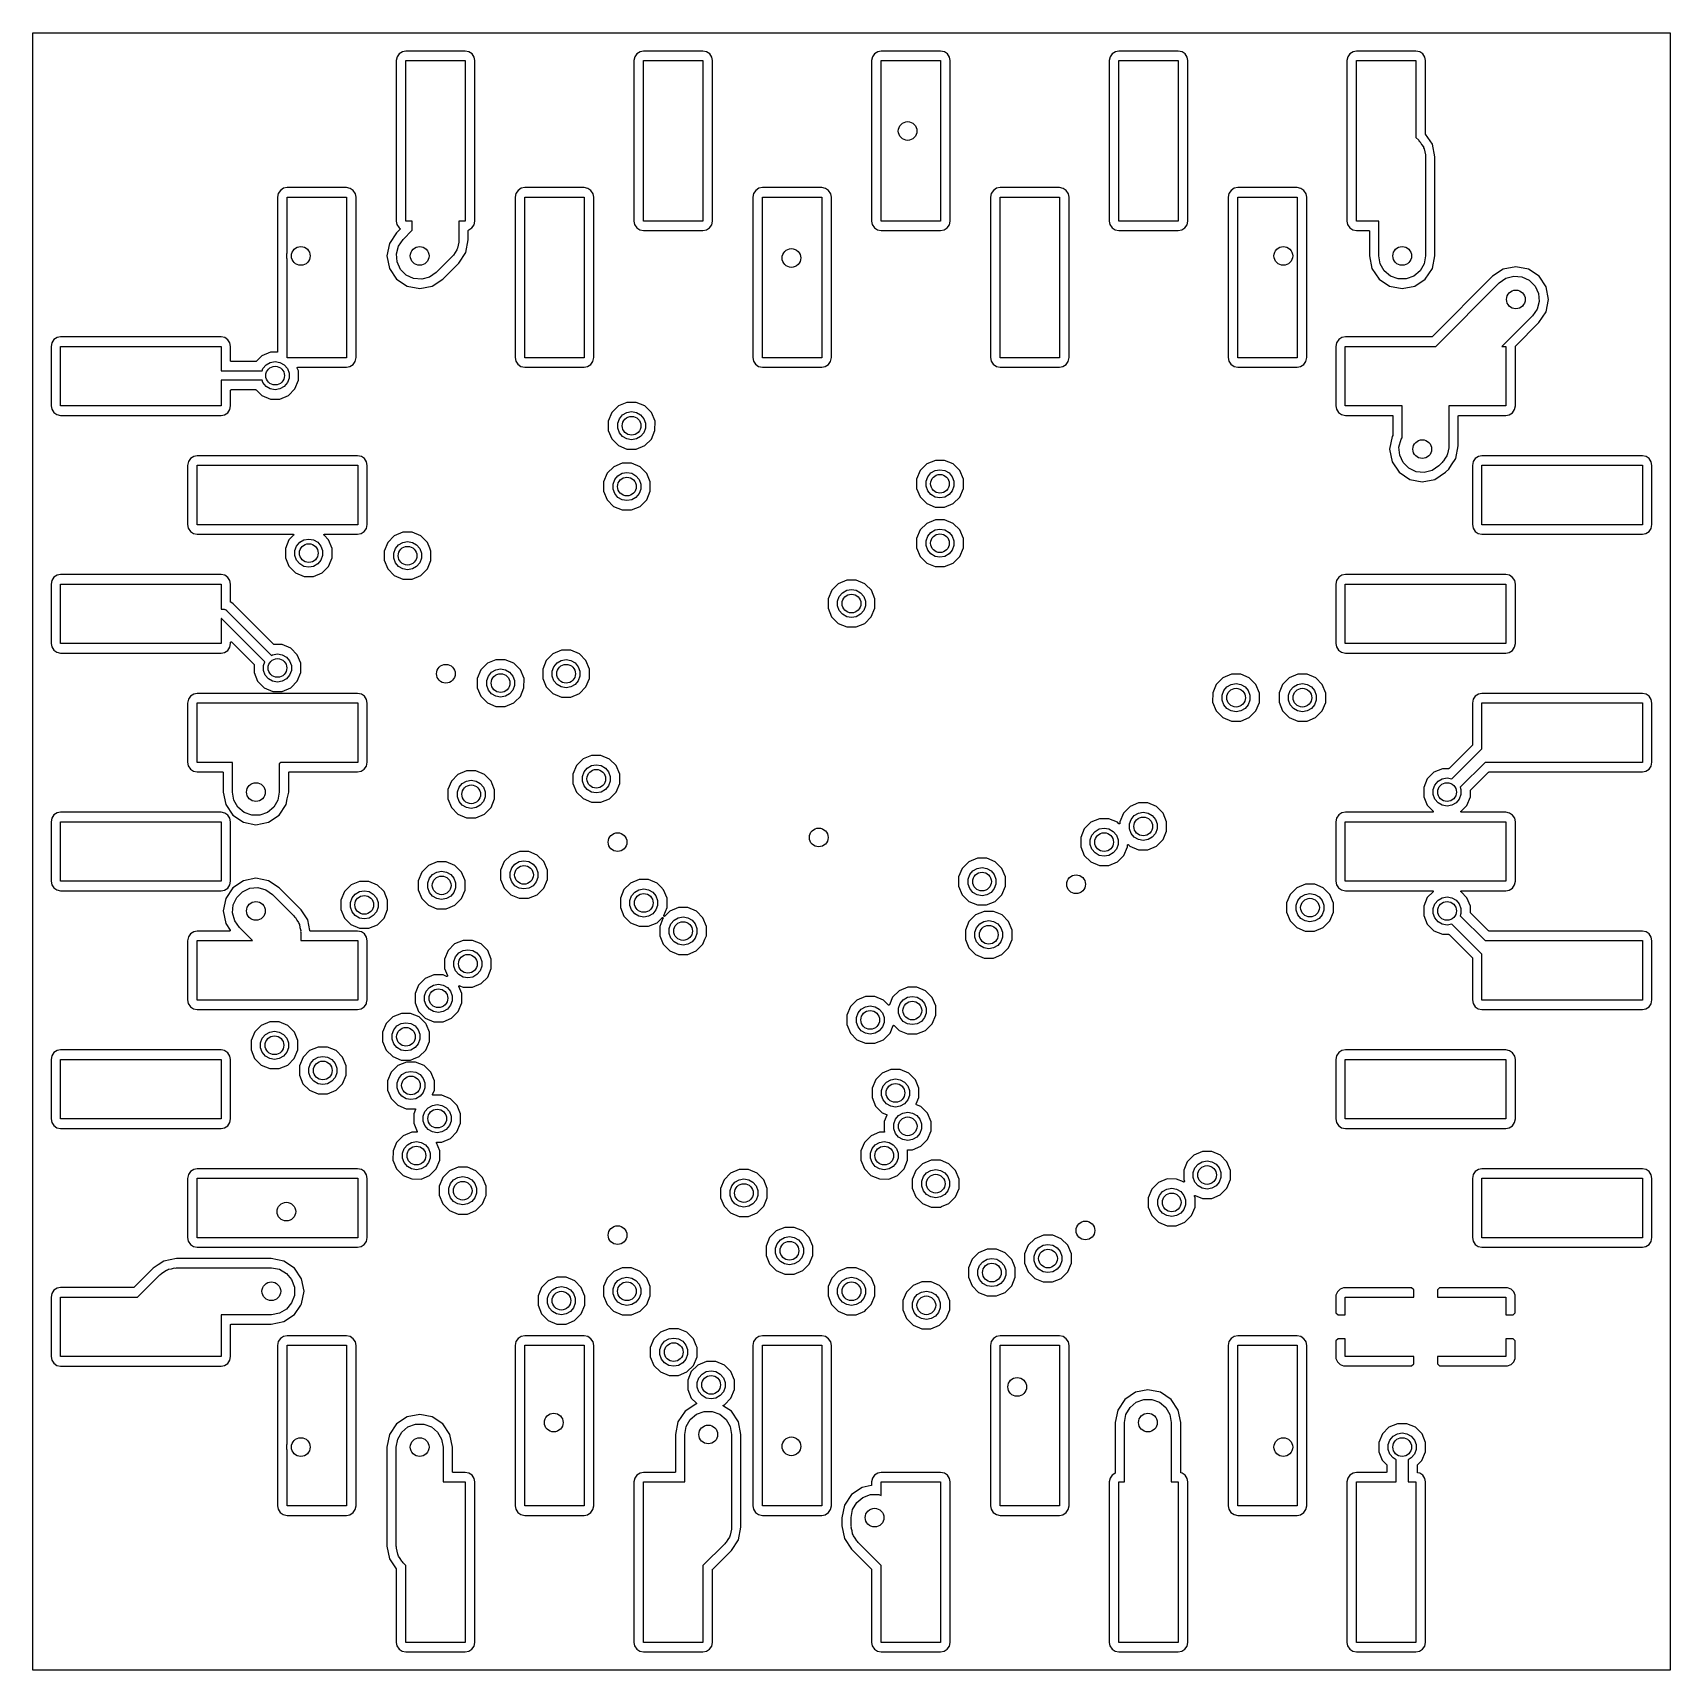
# Model space of a CAD drawing. Extents: x -2.5 to 32.5, y -2.5 to 32.5.
import ezdxf

# ---------------------------------------------------------------- set-up
doc = ezdxf.new("R2010")
doc.units = 0
doc.header["$MEASUREMENT"] = 0
doc.layers.add('BLACK', color=7, linetype='CONTINUOUS')

msp = doc.modelspace()

# ---------------------------------------------------------------- linework, layer by layer
at = {"layer": 'Black'}
for p, q in [((-2.5, 32.4873), (-2.49981, 32.4884)), ((-2.5, 25.795), (-2.5, 32.4873)), ((-2.49981, 32.4895), (-2.49943, 32.4905)), ((-2.49981, 32.4884), (-2.49981, 32.4895)), ((-2.49943, 32.4905), (-2.49923, 32.4916)), ((-2.49923, 32.4916), (-2.49868, 32.4926)), ((-2.49868, 32.4926), (-2.4983, 32.4936)), ((-2.4983, 32.4936), (-2.49758, 32.4945)), ((-2.49758, 32.4945), (-2.49703, 32.4955)), ((-2.49703, 32.4955), (-2.49618, 32.4962)), ((-2.49618, 32.4962), (-2.49546, 32.497)), ((-2.49546, 32.497), (-2.4945, 32.4976)), ((-2.4945, 32.4976), (-2.49365, 32.4983)), ((-2.49365, 32.4983), (-2.4926, 32.4987)), ((-2.4926, 32.4987), (-2.49164, 32.4992)), ((-2.49164, 32.4992), (-2.49055, 32.4994)), ((-2.49055, 32.4994), (-2.4895, 32.4998)), ((-2.4895, 32.4998), (-2.48839, 32.4998)), ((-2.48839, 32.4998), (-2.4873, 32.5)), ((-2.4873, 32.5), (32.4873, 32.5)), ((32.4873, 32.5), (32.4884, 32.4998)), ((32.4884, 32.4998), (32.4895, 32.4998)), ((32.4895, 32.4998), (32.4905, 32.4994)), ((32.4905, 32.4994), (32.4916, 32.4992)), ((32.4916, 32.4992), (32.4926, 32.4987)), ((32.4926, 32.4987), (32.4936, 32.4983)), ((32.4936, 32.4983), (32.4945, 32.4976)), ((32.4945, 32.4976), (32.4955, 32.497)), ((32.4955, 32.497), (32.4962, 32.4962)), ((32.4962, 32.4962), (32.497, 32.4955)), ((32.497, 32.4955), (32.4976, 32.4945)), ((32.4976, 32.4945), (32.4983, 32.4936)), ((32.4983, 32.4936), (32.4987, 32.4926)), ((32.4987, 32.4926), (32.4992, 32.4916)), ((32.4992, 32.4916), (32.4994, 32.4905)), ((32.4994, 32.4905), (32.4998, 32.4895)), ((32.4998, 32.4895), (32.4998, 32.4884)), ((32.4998, 32.4884), (32.5, 32.4873)), ((32.5, 32.4873), (32.5, -2.4873)), ((5.28715, 31.9843), (5.27083, 31.9037)), ((5.27083, 31.9037), (5.27083, 28.4762)), ((5.33282, 32.0512), (5.28715, 31.9843)), ((5.40096, 32.095), (5.33282, 32.0512)), ((5.47618, 32.1092), (5.40096, 32.095)), ((5.475, 28.475), (5.475, 31.905)), ((5.475, 31.905), (6.745, 31.905)), ((6.74373, 32.1092), (5.47618, 32.1092)), ((6.82433, 32.0928), (6.74373, 32.1092)), ((6.745, 31.905), (6.745, 28.475)), ((6.89116, 32.0472), (6.82433, 32.0928)), ((6.93501, 31.979), (6.89116, 32.0472)), ((6.94917, 31.9038), (6.93501, 31.979)), ((6.94917, 28.985), (6.94917, 31.9038)), ((10.3672, 31.9843), (10.3508, 31.9037)), ((10.3508, 31.9037), (10.3508, 28.4762)), ((10.4128, 32.0512), (10.3672, 31.9843)), ((10.481, 32.095), (10.4128, 32.0512)), ((10.5562, 32.1092), (10.481, 32.095)), ((10.555, 28.475), (10.555, 31.905)), ((10.555, 31.905), (11.825, 31.905)), ((11.8237, 32.1092), (10.5562, 32.1092)), ((11.9043, 32.0928), (11.8237, 32.1092)), ((11.825, 31.905), (11.825, 28.475)), ((11.9712, 32.0472), (11.9043, 32.0928)), ((12.015, 31.979), (11.9712, 32.0472)), ((12.0292, 31.9038), (12.015, 31.979)), ((12.0292, 28.985), (12.0292, 31.9038)), ((15.4472, 31.9843), (15.4308, 31.9037)), ((15.4308, 31.9037), (15.4308, 28.4762)), ((15.4928, 32.0512), (15.4472, 31.9843)), ((15.561, 32.095), (15.4928, 32.0512)), ((15.6362, 32.1092), (15.561, 32.095)), ((15.635, 28.475), (15.635, 31.905)), ((15.635, 31.905), (16.905, 31.905)), ((16.9037, 32.1092), (15.6362, 32.1092)), ((16.9843, 32.0928), (16.9037, 32.1092)), ((16.905, 31.905), (16.905, 28.475)), ((17.0512, 32.0472), (16.9843, 32.0928)), ((17.095, 31.979), (17.0512, 32.0472)), ((17.1092, 31.9038), (17.095, 31.979)), ((17.1092, 28.985), (17.1092, 31.9038)), ((20.5272, 31.9843), (20.5108, 31.9037)), ((20.5108, 31.9037), (20.5108, 28.4762)), ((20.5728, 32.0512), (20.5272, 31.9843)), ((20.641, 32.095), (20.5728, 32.0512)), ((20.7162, 32.1092), (20.641, 32.095)), ((20.715, 28.475), (20.715, 31.905)), ((20.715, 31.905), (21.985, 31.905)), ((21.9837, 32.1092), (20.7162, 32.1092)), ((22.0643, 32.0928), (21.9837, 32.1092)), ((21.985, 31.905), (21.985, 28.475)), ((22.1312, 32.0472), (22.0643, 32.0928)), ((22.175, 31.979), (22.1312, 32.0472)), ((22.1892, 31.9038), (22.175, 31.979)), ((22.1892, 28.985), (22.1892, 31.9038)), ((25.6072, 31.9843), (25.5908, 31.9037)), ((25.5908, 31.9037), (25.5908, 28.4762)), ((25.6528, 32.0512), (25.6072, 31.9843)), ((25.721, 32.095), (25.6528, 32.0512)), ((25.7962, 32.1092), (25.721, 32.095)), ((25.795, 28.475), (25.795, 31.905)), ((25.795, 31.905), (27.065, 31.905)), ((27.0637, 32.1092), (25.7962, 32.1092)), ((27.1443, 32.0928), (27.0637, 32.1092)), ((27.065, 31.905), (27.065, 30.2621)), ((27.2112, 32.0472), (27.1443, 32.0928)), ((27.255, 31.979), (27.2112, 32.0472)), ((27.2692, 31.9038), (27.255, 31.979)), ((27.2692, 30.3421), (27.2692, 31.9038)), ((27.065, 30.2621), (27.1236, 30.2036)), ((27.1236, 30.2036), (27.1362, 30.1855)), ((27.1362, 30.1855), (27.153, 30.1714)), ((27.153, 30.1714), (27.1857, 30.1148)), ((27.1857, 30.1148), (27.2232, 30.0613)), ((27.2694, 30.3406), (27.2692, 30.3421)), ((27.2695, 30.3391), (27.2694, 30.3406)), ((27.2698, 30.3385), (27.2695, 30.3391)), ((27.2699, 30.3378), (27.2698, 30.3385)), ((27.2707, 30.3365), (27.2699, 30.3378)), ((27.2713, 30.3351), (27.2707, 30.3365)), ((27.4165, 30.1178), (27.2713, 30.3351)), ((27.47, 29.8487), (27.4165, 30.1178)), ((27.2232, 30.0613), (27.2288, 30.0401)), ((27.2288, 30.0401), (27.2398, 30.021)), ((27.2398, 30.021), (27.2512, 29.9567)), ((27.2512, 29.9567), (27.2681, 29.8936)), ((27.2681, 29.8936), (27.2662, 29.8717)), ((27.2662, 29.8717), (27.27, 29.85)), ((27.27, 29.85), (27.27, 27.73)), ((27.47, 27.7312), (27.47, 29.8487)), ((2.74715, 29.0643), (2.73083, 28.9837)), ((2.79282, 29.1312), (2.74715, 29.0643)), ((2.86096, 29.175), (2.79282, 29.1312)), ((2.93618, 29.1892), (2.86096, 29.175)), ((4.20373, 29.1892), (2.93618, 29.1892)), ((4.28433, 29.1728), (4.20373, 29.1892)), ((4.35116, 29.1272), (4.28433, 29.1728)), ((4.39501, 29.059), (4.35116, 29.1272)), ((4.40917, 28.9838), (4.39501, 29.059)), ((7.82715, 29.0643), (7.81083, 28.9837)), ((7.87282, 29.1312), (7.82715, 29.0643)), ((7.94096, 29.175), (7.87282, 29.1312)), ((8.01618, 29.1892), (7.94096, 29.175)), ((9.28373, 29.1892), (8.01618, 29.1892)), ((9.36433, 29.1728), (9.28373, 29.1892)), ((9.43116, 29.1272), (9.36433, 29.1728)), ((9.47501, 29.059), (9.43116, 29.1272)), ((9.48917, 28.9838), (9.47501, 29.059)), ((12.9072, 29.0643), (12.8908, 28.9837)), ((12.9528, 29.1312), (12.9072, 29.0643)), ((13.021, 29.175), (12.9528, 29.1312)), ((13.0962, 29.1892), (13.021, 29.175)), ((14.3637, 29.1892), (13.0962, 29.1892)), ((14.4443, 29.1728), (14.3637, 29.1892)), ((14.5112, 29.1272), (14.4443, 29.1728)), ((14.555, 29.059), (14.5112, 29.1272)), ((14.5692, 28.9838), (14.555, 29.059)), ((17.9872, 29.0643), (17.9708, 28.9837)), ((18.0328, 29.1312), (17.9872, 29.0643)), ((18.101, 29.175), (18.0328, 29.1312)), ((18.1762, 29.1892), (18.101, 29.175)), ((19.4437, 29.1892), (18.1762, 29.1892)), ((19.5243, 29.1728), (19.4437, 29.1892)), ((19.5912, 29.1272), (19.5243, 29.1728)), ((19.635, 29.059), (19.5912, 29.1272)), ((19.6492, 28.9838), (19.635, 29.059)), ((23.0672, 29.0643), (23.0508, 28.9837)), ((23.1128, 29.1312), (23.0672, 29.0643)), ((23.181, 29.175), (23.1128, 29.1312)), ((23.2562, 29.1892), (23.181, 29.175)), ((24.5237, 29.1892), (23.2562, 29.1892)), ((24.6043, 29.1728), (24.5237, 29.1892)), ((24.6712, 29.1272), (24.6043, 29.1728)), ((24.715, 29.059), (24.6712, 29.1272)), ((24.7292, 28.9838), (24.715, 29.059)), ((2.73083, 28.9837), (2.73083, 27.8342)), ((2.935, 27.7866), (2.935, 28.985)), ((2.935, 28.985), (4.205, 28.985)), ((4.205, 28.985), (4.205, 25.555)), ((4.40917, 27.73), (4.40917, 28.9838)), ((6.94917, 28.4763), (6.94917, 28.985)), ((7.81083, 28.9837), (7.81083, 25.5562)), ((8.015, 25.555), (8.015, 28.985)), ((8.015, 28.985), (9.285, 28.985)), ((9.285, 28.985), (9.285, 25.555)), ((9.48917, 25.5563), (9.48917, 28.9838)), ((12.0292, 28.4763), (12.0292, 28.985)), ((12.8908, 28.9837), (12.8908, 25.5562)), ((13.095, 25.555), (13.095, 28.985)), ((13.095, 28.985), (14.365, 28.985)), ((14.365, 28.985), (14.365, 25.555)), ((14.5692, 25.5563), (14.5692, 28.9838)), ((17.1092, 28.4763), (17.1092, 28.985)), ((17.9708, 28.9837), (17.9708, 25.5562)), ((18.175, 25.555), (18.175, 28.985)), ((18.175, 28.985), (19.445, 28.985)), ((19.445, 28.985), (19.445, 25.555)), ((19.6492, 25.5563), (19.6492, 28.9838)), ((22.1892, 28.4763), (22.1892, 28.985)), ((23.0508, 28.9837), (23.0508, 25.5562)), ((23.255, 25.555), (23.255, 28.985)), ((23.255, 28.985), (24.525, 28.985)), ((24.525, 28.985), (24.525, 27.7866)), ((24.7292, 27.8338), (24.7292, 28.9838)), ((5.27083, 28.4762), (5.28499, 28.401)), ((5.28499, 28.401), (5.32884, 28.3328)), ((5.61, 28.475), (5.475, 28.475)), ((5.61, 28.2771), (5.61, 28.475)), ((6.745, 28.475), (6.61, 28.475)), ((6.61, 28.475), (6.61, 28.07)), ((6.88718, 28.3288), (6.93284, 28.3957)), ((6.93284, 28.3957), (6.94917, 28.4763)), ((10.3508, 28.4762), (10.365, 28.401)), ((10.365, 28.401), (10.4088, 28.3328)), ((11.825, 28.475), (10.555, 28.475)), ((11.9672, 28.3288), (12.0128, 28.3957)), ((12.0128, 28.3957), (12.0292, 28.4763)), ((15.4308, 28.4762), (15.445, 28.401)), ((15.445, 28.401), (15.4888, 28.3328)), ((16.905, 28.475), (15.635, 28.475)), ((17.0472, 28.3288), (17.0928, 28.3957)), ((17.0928, 28.3957), (17.1092, 28.4763)), ((20.5108, 28.4762), (20.525, 28.401)), ((20.525, 28.401), (20.5688, 28.3328)), ((21.985, 28.475), (20.715, 28.475)), ((22.1272, 28.3288), (22.1728, 28.3957)), ((22.1728, 28.3957), (22.1892, 28.4763)), ((25.5908, 28.4762), (25.605, 28.401)), ((25.605, 28.401), (25.6488, 28.3328)), ((26.27, 28.475), (25.795, 28.475)), ((26.27, 27.73), (26.27, 28.475)), ((5.27591, 28.2259), (5.12351, 27.9978)), ((5.35011, 28.3001), (5.27591, 28.2259)), ((5.31685, 27.9413), (5.41645, 28.0836)), ((5.32884, 28.3328), (5.34829, 28.3195)), ((5.34829, 28.3195), (5.34835, 28.3195)), ((5.34835, 28.3195), (5.34841, 28.3194)), ((5.34841, 28.3194), (5.34992, 28.3179)), ((5.34992, 28.3179), (5.35145, 28.3164)), ((5.35015, 28.3001), (5.35011, 28.3001)), ((5.35021, 28.3002), (5.35015, 28.3001)), ((5.35146, 28.302), (5.35021, 28.3002)), ((5.35145, 28.3164), (5.35148, 28.3164)), ((5.35264, 28.3037), (5.35146, 28.302)), ((5.35148, 28.3164), (5.35153, 28.3163)), ((5.35153, 28.3163), (5.35243, 28.3144)), ((5.35243, 28.3144), (5.35336, 28.3125)), ((5.35266, 28.3037), (5.35264, 28.3037)), ((5.3527, 28.3038), (5.35266, 28.3037)), ((5.35324, 28.3059), (5.3527, 28.3038)), ((5.35378, 28.3079), (5.35324, 28.3059)), ((5.35336, 28.3125), (5.35337, 28.3124)), ((5.35337, 28.3124), (5.3534, 28.3123)), ((5.3534, 28.3123), (5.35358, 28.3102)), ((5.35358, 28.3102), (5.35379, 28.3081)), ((5.35379, 28.3081), (5.35377, 28.308)), ((5.35377, 28.308), (5.35378, 28.3079)), ((5.41645, 28.0836), (5.61, 28.2771)), ((6.6081, 28.0264), (6.59119, 27.9633)), ((6.61, 28.07), (6.60618, 28.0483)), ((6.60618, 28.0483), (6.6081, 28.0264)), ((6.75649, 27.8022), (6.81, 28.0712)), ((6.81, 28.2728), (6.81037, 28.2748)), ((6.81, 28.0712), (6.81, 28.2728)), ((6.81037, 28.2748), (6.81072, 28.277)), ((6.81072, 28.277), (6.81075, 28.277)), ((6.81075, 28.277), (6.81077, 28.2771)), ((6.81077, 28.2771), (6.81184, 28.279)), ((6.81184, 28.279), (6.81288, 28.2808)), ((6.81288, 28.2808), (6.81293, 28.2809)), ((6.81293, 28.2809), (6.81297, 28.2809)), ((6.81297, 28.2809), (6.8146, 28.2823)), ((6.8146, 28.2823), (6.81622, 28.2837)), ((6.81622, 28.2837), (6.81629, 28.2837)), ((6.81629, 28.2837), (6.81635, 28.2838)), ((6.81635, 28.2838), (6.81812, 28.2844)), ((6.81812, 28.2844), (6.88718, 28.3288)), ((10.4088, 28.3328), (10.4757, 28.2872)), ((10.4757, 28.2872), (10.5563, 28.2708)), ((10.5563, 28.2708), (11.8238, 28.2708)), ((11.8238, 28.2708), (11.899, 28.285)), ((11.899, 28.285), (11.9672, 28.3288)), ((15.4888, 28.3328), (15.5557, 28.2872)), ((15.5557, 28.2872), (15.6363, 28.2708)), ((15.6363, 28.2708), (16.9038, 28.2708)), ((16.9038, 28.2708), (16.979, 28.285)), ((16.979, 28.285), (17.0472, 28.3288)), ((20.5688, 28.3328), (20.6357, 28.2872)), ((20.6357, 28.2872), (20.7163, 28.2708)), ((20.7163, 28.2708), (21.9838, 28.2708)), ((21.9838, 28.2708), (22.059, 28.285)), ((22.059, 28.285), (22.1272, 28.3288)), ((25.6488, 28.3328), (25.7157, 28.2872)), ((25.7157, 28.2872), (25.7963, 28.2708)), ((25.7963, 28.2708), (26.0573, 28.2708)), ((26.0573, 28.2708), (26.0584, 28.2706)), ((26.0584, 28.2706), (26.0595, 28.2706)), ((26.0595, 28.2706), (26.0605, 28.2703)), ((26.0605, 28.2703), (26.0616, 28.2701)), ((26.0616, 28.2701), (26.0626, 28.2695)), ((26.0626, 28.2695), (26.0636, 28.2691)), ((26.0636, 28.2691), (26.0645, 28.2684)), ((26.0645, 28.2684), (26.0655, 28.2679)), ((26.0655, 28.2679), (26.0662, 28.267)), ((26.0662, 28.267), (26.067, 28.2663)), ((26.067, 28.2663), (26.0676, 28.2653)), ((26.0676, 28.2653), (26.0683, 28.2645)), ((26.0683, 28.2645), (26.0687, 28.2634)), ((26.0687, 28.2634), (26.0692, 28.2625)), ((26.0692, 28.2625), (26.0694, 28.2614)), ((26.0694, 28.2614), (26.0698, 28.2603)), ((26.0698, 28.2603), (26.0698, 28.2592)), ((26.0698, 28.2592), (26.07, 28.2581)), ((26.07, 28.2581), (26.07, 27.7313)), ((2.73009, 27.83), (2.72991, 27.6309)), ((2.7304, 27.8318), (2.73009, 27.83)), ((2.73082, 27.8337), (2.7304, 27.8318)), ((2.73083, 27.8342), (2.73078, 27.8339)), ((2.73078, 27.8339), (2.73082, 27.8337)), ((2.93343, 27.7823), (2.935, 27.7866)), ((2.93343, 27.6777), (2.93343, 27.7823)), ((2.935, 27.6734), (2.93343, 27.6777)), ((2.935, 25.555), (2.935, 27.6734)), ((4.40917, 25.5563), (4.40917, 27.73)), ((5.12351, 27.9978), (5.07025, 27.73)), ((5.07025, 27.73), (5.12351, 27.4622)), ((5.2719, 27.7736), (5.31685, 27.9413)), ((5.28704, 27.6006), (5.2719, 27.7736)), ((6.46355, 27.7164), (6.12355, 27.3764)), ((6.47617, 27.7345), (6.46355, 27.7164)), ((6.49302, 27.7486), (6.47617, 27.7345)), ((6.52568, 27.8052), (6.49302, 27.7486)), ((6.56315, 27.8587), (6.52568, 27.8052)), ((6.56885, 27.8799), (6.56315, 27.8587)), ((6.57985, 27.899), (6.56885, 27.8799)), ((6.59119, 27.9633), (6.57985, 27.899)), ((6.60409, 27.5741), (6.75649, 27.8022)), ((24.525, 27.7866), (24.5266, 27.7823)), ((24.5266, 27.6777), (24.525, 27.6734)), ((24.525, 27.6734), (24.525, 25.555)), ((24.5266, 27.7823), (24.5266, 27.6777)), ((24.7292, 27.8335), (24.7292, 27.8338)), ((24.7292, 27.8332), (24.7292, 27.8335)), ((24.7296, 27.8313), (24.7292, 27.8332)), ((24.7299, 27.8294), (24.7296, 27.8313)), ((24.7301, 27.8292), (24.7299, 27.8294)), ((24.7299, 27.63), (24.7301, 27.8291)), ((24.7301, 27.8291), (24.7301, 27.8292)), ((26.07, 27.7313), (26.1235, 27.4622)), ((26.3002, 27.559), (26.27, 27.73)), ((27.27, 27.73), (27.2398, 27.559)), ((27.4165, 27.4622), (27.47, 27.7312)), ((2.72991, 27.6309), (2.72993, 27.6308)), ((2.72993, 27.6308), (2.73007, 27.6306)), ((2.73007, 27.6306), (2.7304, 27.6287)), ((2.7304, 27.6287), (2.73082, 27.6268)), ((2.73082, 27.6268), (2.73079, 27.6265)), ((2.73079, 27.6265), (2.73083, 27.6262)), ((2.73083, 27.6262), (2.73083, 25.6841)), ((5.12351, 27.4622), (5.2752, 27.2352)), ((5.36042, 27.4432), (5.28704, 27.6006)), ((5.48321, 27.3204), (5.36042, 27.4432)), ((5.64059, 27.247), (5.48321, 27.3204)), ((6.12355, 27.3764), (5.98131, 27.2768)), ((6.26586, 27.2359), (6.60409, 27.5741)), ((24.7292, 27.6263), (24.7296, 27.6282)), ((24.7292, 27.6261), (24.7292, 27.6263)), ((24.7292, 27.6258), (24.7292, 27.6261)), ((24.7292, 25.795), (24.7292, 27.6258)), ((24.7296, 27.6282), (24.7299, 27.63)), ((26.1235, 27.4622), (26.2752, 27.2352)), ((26.387, 27.4086), (26.3002, 27.559)), ((26.52, 27.297), (26.387, 27.4086)), ((27.153, 27.4086), (27.02, 27.297)), ((27.2398, 27.559), (27.153, 27.4086)), ((27.2648, 27.2352), (27.4165, 27.4622)), ((28.9322, 27.4465), (28.7041, 27.2941)), ((29.2, 27.4998), (28.9322, 27.4465)), ((29.4678, 27.4465), (29.2, 27.4998)), ((29.6948, 27.2948), (29.4678, 27.4465)), ((5.2752, 27.2352), (5.50222, 27.0835)), ((5.50222, 27.0835), (5.77, 27.0302)), ((5.81358, 27.2319), (5.64059, 27.247)), ((5.77, 27.0302), (6.03778, 27.0835)), ((5.98131, 27.2768), (5.81358, 27.2319)), ((6.03778, 27.0835), (6.26586, 27.2359)), ((26.2752, 27.2352), (26.5022, 27.0835)), ((26.5022, 27.0835), (26.77, 27.0302)), ((26.6832, 27.2376), (26.52, 27.297)), ((26.8568, 27.2376), (26.6832, 27.2376)), ((26.77, 27.0302), (27.0378, 27.0835)), ((27.02, 27.297), (26.8568, 27.2376)), ((27.0378, 27.0835), (27.2648, 27.2352)), ((28.7041, 27.2941), (27.4129, 26.0029)), ((27.4879, 25.795), (28.8464, 27.1536)), ((28.8464, 27.1536), (28.9887, 27.2532)), ((28.9887, 27.2532), (29.1564, 27.2981)), ((29.1564, 27.2981), (29.3294, 27.283)), ((29.3294, 27.283), (29.4868, 27.2096)), ((29.4868, 27.2096), (29.6096, 27.0868)), ((29.6096, 27.0868), (29.683, 26.9294)), ((29.8465, 27.0678), (29.6948, 27.2948)), ((29.8998, 26.8), (29.8465, 27.0678)), ((29.6981, 26.7564), (29.6532, 26.5887)), ((29.683, 26.9294), (29.6981, 26.7564)), ((29.8465, 26.5322), (29.8998, 26.8)), ((29.5536, 26.4464), (28.9021, 25.795)), ((29.1929, 25.8029), (29.6941, 26.3041)), ((29.6532, 26.5887), (29.5536, 26.4464)), ((29.6941, 26.3041), (29.8465, 26.5322)), ((-2.04718, 25.9412), (-2.09285, 25.8743)), ((-1.97904, 25.985), (-2.04718, 25.9412)), ((-1.90382, 25.9992), (-1.97904, 25.985)), ((1.52373, 25.9992), (-1.90382, 25.9992)), ((1.60433, 25.9828), (1.52373, 25.9992)), ((1.67116, 25.9372), (1.60433, 25.9828)), ((1.71501, 25.869), (1.67116, 25.9372)), ((25.4128, 25.9412), (25.3672, 25.8743)), ((25.481, 25.985), (25.4128, 25.9412)), ((25.5562, 25.9992), (25.481, 25.985)), ((27.404, 25.9992), (25.5562, 25.9992)), ((27.4045, 25.9993), (27.404, 25.9992)), ((27.4051, 25.9992), (27.4045, 25.9993)), ((27.4067, 25.9996), (27.4051, 25.9992)), ((27.4083, 25.9999), (27.4067, 25.9996)), ((27.4088, 26.0002), (27.4083, 25.9999)), ((27.4093, 26.0004), (27.4088, 26.0002)), ((27.4107, 26.0013), (27.4093, 26.0004)), ((27.4121, 26.0021), (27.4107, 26.0013)), ((27.4125, 26.0026), (27.4121, 26.0021)), ((27.4129, 26.0029), (27.4125, 26.0026)), ((-2.5, 23.9985), (-2.5, 25.795)), ((-2.09285, 25.8743), (-2.10917, 25.7937)), ((-2.10917, 25.7937), (-2.10917, 24.5262)), ((-1.905, 24.525), (-1.905, 25.795)), ((-1.905, 25.795), (1.525, 25.795)), ((1.525, 25.795), (1.525, 25.2714)), ((1.72917, 25.7938), (1.71501, 25.869)), ((1.72917, 25.4841), (1.72917, 25.7938)), ((2.39823, 25.5956), (2.2776, 25.4751)), ((2.58206, 25.6715), (2.39823, 25.5956)), ((2.71812, 25.6714), (2.58206, 25.6715)), ((2.71922, 25.6716), (2.71812, 25.6714)), ((2.72034, 25.6716), (2.71922, 25.6716)), ((2.72138, 25.672), (2.72034, 25.6716)), ((2.72247, 25.6722), (2.72138, 25.672)), ((2.72343, 25.6727), (2.72247, 25.6722)), ((2.72448, 25.6731), (2.72343, 25.6727)), ((2.72533, 25.6738), (2.72448, 25.6731)), ((2.72629, 25.6744), (2.72533, 25.6738)), ((2.727, 25.6752), (2.72629, 25.6744)), ((2.72786, 25.6759), (2.727, 25.6752)), ((2.72842, 25.6769), (2.72786, 25.6759)), ((2.72913, 25.6777), (2.72842, 25.6769)), ((2.72951, 25.6788), (2.72913, 25.6777)), ((2.73007, 25.6797), (2.72951, 25.6788)), ((2.73026, 25.6808), (2.73007, 25.6797)), ((2.73064, 25.6819), (2.73026, 25.6808)), ((2.73083, 25.6841), (2.73064, 25.683)), ((2.73064, 25.683), (2.73064, 25.6819)), ((4.205, 25.555), (2.935, 25.555)), ((4.39284, 25.4757), (4.40917, 25.5563)), ((7.81083, 25.5562), (7.82499, 25.481)), ((9.285, 25.555), (8.015, 25.555)), ((9.47284, 25.4757), (9.48917, 25.5563)), ((12.8908, 25.5562), (12.905, 25.481)), ((14.365, 25.555), (13.095, 25.555)), ((14.5528, 25.4757), (14.5692, 25.5563)), ((17.9708, 25.5562), (17.985, 25.481)), ((19.445, 25.555), (18.175, 25.555)), ((19.6328, 25.4757), (19.6492, 25.5563)), ((23.0508, 25.5562), (23.065, 25.481)), ((24.525, 25.555), (23.255, 25.555)), ((24.7128, 25.4757), (24.7292, 25.5563)), ((24.7292, 25.5563), (24.7292, 25.795)), ((25.3672, 25.8743), (25.3508, 25.7937)), ((25.3508, 25.7937), (25.3508, 24.5262)), ((25.555, 24.525), (25.555, 25.795)), ((25.555, 25.795), (27.4879, 25.795)), ((28.9021, 25.795), (28.985, 25.795)), ((28.985, 25.795), (28.985, 24.525)), ((29.1892, 25.7951), (29.1896, 25.7967)), ((29.1893, 25.7945), (29.1892, 25.7951)), ((29.1892, 25.794), (29.1893, 25.7945)), ((29.1892, 24.5263), (29.1892, 25.794)), ((29.1896, 25.7967), (29.1899, 25.7983)), ((29.1899, 25.7983), (29.1902, 25.7988)), ((29.1902, 25.7988), (29.1904, 25.7993)), ((29.1904, 25.7993), (29.1913, 25.8007)), ((29.1913, 25.8007), (29.1921, 25.8021)), ((29.1921, 25.8021), (29.1926, 25.8025)), ((29.1926, 25.8025), (29.1929, 25.8029)), ((1.525, 25.2714), (2.40188, 25.2714)), ((1.72936, 25.483), (1.72917, 25.4841)), ((1.72936, 25.4819), (1.72936, 25.483)), ((1.72974, 25.4809), (1.72936, 25.4819)), ((1.72993, 25.4798), (1.72974, 25.4809)), ((1.73049, 25.4788), (1.72993, 25.4798)), ((1.73087, 25.4778), (1.73049, 25.4788)), ((1.73158, 25.4769), (1.73087, 25.4778)), ((1.73214, 25.476), (1.73158, 25.4769)), ((1.73299, 25.4752), (1.73214, 25.476)), ((1.7337, 25.4744), (1.73299, 25.4752)), ((1.73466, 25.4738), (1.7337, 25.4744)), ((1.73552, 25.4731), (1.73466, 25.4738)), ((1.73656, 25.4727), (1.73552, 25.4731)), ((1.73752, 25.4722), (1.73656, 25.4727)), ((1.73862, 25.472), (1.73752, 25.4722)), ((1.73966, 25.4716), (1.73862, 25.472)), ((1.74077, 25.4716), (1.73966, 25.4716)), ((1.74187, 25.4714), (1.74077, 25.4716)), ((2.26863, 25.4714), (1.74187, 25.4714)), ((2.26917, 25.4715), (2.26863, 25.4714)), ((2.26973, 25.4715), (2.26917, 25.4715)), ((2.27134, 25.4719), (2.26973, 25.4715)), ((2.27297, 25.4722), (2.27134, 25.4719)), ((2.27345, 25.4725), (2.27297, 25.4722)), ((2.27399, 25.4726), (2.27345, 25.4725)), ((2.27535, 25.4736), (2.27399, 25.4726)), ((2.27679, 25.4744), (2.27535, 25.4736)), ((2.27715, 25.4748), (2.27679, 25.4744)), ((2.2776, 25.4751), (2.27715, 25.4748)), ((2.40188, 25.2714), (2.42028, 25.322)), ((2.42028, 25.322), (2.48751, 25.4021)), ((2.48751, 25.4021), (2.57809, 25.4544)), ((2.57809, 25.4544), (2.68108, 25.4726)), ((2.68108, 25.4726), (2.78408, 25.4544)), ((2.78408, 25.4544), (2.87466, 25.4021)), ((2.87466, 25.4021), (2.94189, 25.322)), ((2.94189, 25.322), (2.97766, 25.2237)), ((2.97766, 25.2237), (2.97766, 25.1191)), ((3.15426, 25.3376), (3.15444, 25.339)), ((3.15444, 25.3368), (3.15426, 25.3376)), ((3.15444, 25.3403), (3.15473, 25.3411)), ((3.15444, 25.339), (3.15444, 25.3403)), ((3.15444, 25.3359), (3.15444, 25.3368)), ((3.15491, 25.3346), (3.15444, 25.3359)), ((3.15473, 25.3411), (3.15484, 25.342)), ((3.15484, 25.342), (3.15547, 25.3432)), ((3.15521, 25.3333), (3.15491, 25.3346)), ((3.18117, 25.2704), (3.15521, 25.3333)), ((3.15547, 25.3432), (3.15595, 25.3445)), ((3.15595, 25.3445), (3.15649, 25.3451)), ((3.15649, 25.3451), (3.15688, 25.3459)), ((3.15688, 25.3459), (3.1579, 25.3468)), ((3.1579, 25.3468), (3.15878, 25.3479)), ((3.15878, 25.3479), (3.15951, 25.3483)), ((3.15951, 25.3483), (3.16013, 25.3488)), ((3.16013, 25.3488), (3.1614, 25.3494)), ((3.1614, 25.3494), (3.1626, 25.3501)), ((3.1626, 25.3501), (3.16343, 25.3502)), ((3.16343, 25.3502), (3.16421, 25.3505)), ((3.16421, 25.3505), (3.16558, 25.3506)), ((3.16558, 25.3506), (3.16694, 25.3508)), ((3.16694, 25.3508), (4.20382, 25.3508)), ((3.181, 25.0715), (3.18117, 25.2704)), ((4.20382, 25.3508), (4.27904, 25.365)), ((4.27904, 25.365), (4.34718, 25.4088)), ((4.34718, 25.4088), (4.39284, 25.4757)), ((7.82499, 25.481), (7.86884, 25.4128)), ((7.86884, 25.4128), (7.93567, 25.3672)), ((7.93567, 25.3672), (8.01627, 25.3508)), ((8.01627, 25.3508), (9.28382, 25.3508)), ((9.28382, 25.3508), (9.35904, 25.365)), ((9.35904, 25.365), (9.42718, 25.4088)), ((9.42718, 25.4088), (9.47284, 25.4757)), ((12.905, 25.481), (12.9488, 25.4128)), ((12.9488, 25.4128), (13.0157, 25.3672)), ((13.0157, 25.3672), (13.0963, 25.3508)), ((13.0963, 25.3508), (14.3638, 25.3508)), ((14.3638, 25.3508), (14.439, 25.365)), ((14.439, 25.365), (14.5072, 25.4088)), ((14.5072, 25.4088), (14.5528, 25.4757)), ((17.985, 25.481), (18.0288, 25.4128)), ((18.0288, 25.4128), (18.0957, 25.3672)), ((18.0957, 25.3672), (18.1763, 25.3508)), ((18.1763, 25.3508), (19.4438, 25.3508)), ((19.4438, 25.3508), (19.519, 25.365)), ((19.519, 25.365), (19.5872, 25.4088)), ((19.5872, 25.4088), (19.6328, 25.4757)), ((23.065, 25.481), (23.1088, 25.4128)), ((23.1088, 25.4128), (23.1757, 25.3672)), ((23.1757, 25.3672), (23.2563, 25.3508)), ((23.2563, 25.3508), (24.5238, 25.3508)), ((24.5238, 25.3508), (24.599, 25.365)), ((24.599, 25.365), (24.6672, 25.4088)), ((24.6672, 25.4088), (24.7128, 25.4757)), ((2.40188, 25.0714), (1.525, 25.0714)), ((1.525, 25.0714), (1.525, 24.525)), ((1.72917, 24.8587), (1.72936, 24.8598)), ((1.72917, 24.5263), (1.72917, 24.8587)), ((1.72936, 24.8609), (1.72974, 24.862)), ((1.72936, 24.8598), (1.72936, 24.8609)), ((1.72974, 24.862), (1.72993, 24.8631)), ((1.72993, 24.8631), (1.73049, 24.864)), ((1.73049, 24.864), (1.73087, 24.8651)), ((1.73087, 24.8651), (1.73158, 24.8659)), ((1.73158, 24.8659), (1.73214, 24.8669)), ((1.73214, 24.8669), (1.73299, 24.8676)), ((1.73299, 24.8676), (1.7337, 24.8685)), ((1.7337, 24.8685), (1.73466, 24.869)), ((1.73466, 24.869), (1.73552, 24.8697)), ((1.73552, 24.8697), (1.73656, 24.8701)), ((1.73656, 24.8701), (1.73752, 24.8707)), ((1.73752, 24.8707), (1.73862, 24.8709)), ((1.73862, 24.8709), (1.73966, 24.8712)), ((1.73966, 24.8712), (1.74077, 24.8712)), ((1.74077, 24.8712), (1.74187, 24.8714)), ((1.74187, 24.8714), (2.2688, 24.8714)), ((2.2688, 24.8714), (2.26936, 24.8713)), ((2.26936, 24.8713), (2.26992, 24.8714)), ((2.26992, 24.8714), (2.27152, 24.8709)), ((2.27152, 24.8709), (2.27315, 24.8707)), ((2.27315, 24.8707), (2.27364, 24.8704)), ((2.27364, 24.8704), (2.27418, 24.8702)), ((2.27418, 24.8702), (2.27554, 24.8693)), ((2.27554, 24.8693), (2.27697, 24.8685)), ((2.27697, 24.8685), (2.27733, 24.868)), ((2.27733, 24.868), (2.27779, 24.8677)), ((2.27779, 24.8677), (2.39749, 24.7478)), ((2.42028, 25.0209), (2.40188, 25.0714)), ((2.48751, 24.9407), (2.42028, 25.0209)), ((2.57809, 24.8884), (2.48751, 24.9407)), ((2.68108, 24.8703), (2.57809, 24.8884)), ((2.78408, 24.8884), (2.68108, 24.8703)), ((2.87466, 24.9407), (2.78408, 24.8884)), ((2.94189, 25.0209), (2.87466, 24.9407)), ((2.97766, 25.1191), (2.94189, 25.0209)), ((2.96394, 24.7473), (3.10472, 24.8878)), ((3.10472, 24.8878), (3.181, 25.0715)), ((-2.10917, 24.5262), (-2.09501, 24.451)), ((1.525, 24.525), (-1.905, 24.525)), ((1.71284, 24.4457), (1.72917, 24.5263)), ((2.39749, 24.7478), (2.58119, 24.6715)), ((2.58119, 24.6715), (2.7801, 24.6713)), ((2.7801, 24.6713), (2.96394, 24.7473)), ((10.0171, 24.5241), (9.87637, 24.3836)), ((10.201, 24.6001), (10.0171, 24.5241)), ((10.3999, 24.5999), (10.201, 24.6001)), ((10.5836, 24.5236), (10.3999, 24.5999)), ((10.7241, 24.3829), (10.5836, 24.5236)), ((25.3508, 24.5262), (25.365, 24.451)), ((26.77, 24.525), (25.555, 24.525)), ((26.77, 23.8444), (26.77, 24.525)), ((28.985, 24.525), (27.77, 24.525)), ((27.77, 24.525), (27.77, 23.67)), ((29.1728, 24.4457), (29.1892, 24.5263)), ((-2.09501, 24.451), (-2.05116, 24.3828)), ((-2.05116, 24.3828), (-1.98433, 24.3372)), ((-1.98433, 24.3372), (-1.90373, 24.3208)), ((-1.90373, 24.3208), (1.52382, 24.3208)), ((1.52382, 24.3208), (1.59904, 24.335)), ((1.59904, 24.335), (1.66718, 24.3788)), ((1.66718, 24.3788), (1.71284, 24.4457)), ((9.80009, 24.1999), (9.79991, 24.001)), ((9.87637, 24.3836), (9.80009, 24.1999)), ((10.0034, 24.1523), (10.0392, 24.2506)), ((10.0034, 24.0477), (10.0034, 24.1523)), ((10.0392, 24.2506), (10.1064, 24.3307)), ((10.1064, 24.3307), (10.197, 24.383)), ((10.197, 24.383), (10.3, 24.4011)), ((10.3, 24.4011), (10.403, 24.383)), ((10.403, 24.383), (10.4936, 24.3307)), ((10.4936, 24.3307), (10.5608, 24.2506)), ((10.5608, 24.2506), (10.5966, 24.1523)), ((10.5966, 24.1523), (10.5966, 24.0477)), ((10.8001, 24.199), (10.7241, 24.3829)), ((10.7999, 24.0001), (10.8001, 24.199)), ((25.365, 24.451), (25.4088, 24.3828)), ((25.4088, 24.3828), (25.4757, 24.3372)), ((25.4757, 24.3372), (25.5563, 24.3208)), ((25.5563, 24.3208), (26.5573, 24.3208)), ((26.5573, 24.3208), (26.5584, 24.3206)), ((26.5584, 24.3206), (26.5595, 24.3206)), ((26.5595, 24.3206), (26.5605, 24.3203)), ((26.5605, 24.3203), (26.5616, 24.3201)), ((26.5616, 24.3201), (26.5626, 24.3195)), ((26.5626, 24.3195), (26.5636, 24.3191)), ((26.5636, 24.3191), (26.5645, 24.3184)), ((26.5645, 24.3184), (26.5655, 24.3179)), ((26.5655, 24.3179), (26.5662, 24.317)), ((26.5662, 24.317), (26.567, 24.3163)), ((26.567, 24.3163), (26.5676, 24.3153)), ((26.5676, 24.3153), (26.5683, 24.3145)), ((26.5683, 24.3145), (26.5687, 24.3134)), ((26.5687, 24.3134), (26.5692, 24.3125)), ((26.5692, 24.3125), (26.5694, 24.3114)), ((26.5694, 24.3114), (26.5698, 24.3103)), ((26.5698, 24.3103), (26.5698, 24.3092)), ((26.5698, 24.3092), (26.57, 24.3081)), ((26.57, 24.3081), (26.57, 23.8963)), ((27.97, 24.3081), (27.9702, 24.3092)), ((27.97, 23.6713), (27.97, 24.3081)), ((27.9702, 24.3103), (27.9706, 24.3114)), ((27.9702, 24.3092), (27.9702, 24.3103)), ((27.9706, 24.3114), (27.9708, 24.3125)), ((27.9708, 24.3125), (27.9713, 24.3134)), ((27.9713, 24.3134), (27.9717, 24.3145)), ((27.9717, 24.3145), (27.9724, 24.3153)), ((27.9724, 24.3153), (27.973, 24.3163)), ((27.973, 24.3163), (27.9738, 24.317)), ((27.9738, 24.317), (27.9745, 24.3179)), ((27.9745, 24.3179), (27.9755, 24.3184)), ((27.9755, 24.3184), (27.9764, 24.3191)), ((27.9764, 24.3191), (27.9774, 24.3195)), ((27.9774, 24.3195), (27.9784, 24.3201)), ((27.9784, 24.3201), (27.9795, 24.3203)), ((27.9795, 24.3203), (27.9805, 24.3206)), ((27.9805, 24.3206), (27.9816, 24.3206)), ((27.9816, 24.3206), (27.9827, 24.3208)), ((27.9827, 24.3208), (28.9838, 24.3208)), ((28.9838, 24.3208), (29.059, 24.335)), ((29.059, 24.335), (29.1272, 24.3788)), ((29.1272, 24.3788), (29.1728, 24.4457)), ((-2.5, 23.255), (-2.5, 23.9985)), ((9.79991, 24.001), (9.87587, 23.8171)), ((9.87587, 23.8171), (10.0164, 23.6764)), ((10.0392, 23.9494), (10.0034, 24.0477)), ((10.1064, 23.8693), (10.0392, 23.9494)), ((10.197, 23.817), (10.1064, 23.8693)), ((10.3, 23.7989), (10.197, 23.817)), ((10.403, 23.817), (10.3, 23.7989)), ((10.4936, 23.8693), (10.403, 23.817)), ((10.5608, 23.9494), (10.4936, 23.8693)), ((10.5966, 24.0477), (10.5608, 23.9494)), ((10.5829, 23.6759), (10.7236, 23.8164)), ((10.7236, 23.8164), (10.7999, 24.0001)), ((26.5535, 23.8678), (26.5002, 23.6)), ((26.5679, 23.8893), (26.5535, 23.8678)), ((26.5685, 23.8906), (26.5679, 23.8893)), ((26.5692, 23.892), (26.5685, 23.8906)), ((26.5694, 23.8927), (26.5692, 23.892)), ((26.5696, 23.8933), (26.5694, 23.8927)), ((26.5697, 23.8948), (26.5696, 23.8933)), ((26.57, 23.8963), (26.5697, 23.8948)), ((26.7019, 23.6436), (26.7468, 23.8113)), ((26.7468, 23.8113), (26.77, 23.8444)), ((1.01618, 23.4592), (0.94096, 23.445)), ((4.44373, 23.4592), (1.01618, 23.4592)), ((4.52433, 23.4428), (4.44373, 23.4592)), ((10.0164, 23.6764), (10.2001, 23.6001)), ((10.2001, 23.6001), (10.399, 23.5999)), ((10.399, 23.5999), (10.5829, 23.6759)), ((26.5002, 23.6), (26.5535, 23.3322)), ((26.717, 23.4706), (26.7019, 23.6436)), ((26.7904, 23.3132), (26.717, 23.4706)), ((27.7232, 23.4587), (27.6857, 23.4052)), ((27.7288, 23.4799), (27.7232, 23.4587)), ((27.7398, 23.499), (27.7288, 23.4799)), ((27.7512, 23.5633), (27.7398, 23.499)), ((27.7681, 23.6264), (27.7512, 23.5633)), ((27.77, 23.67), (27.7662, 23.6483)), ((27.7662, 23.6483), (27.7681, 23.6264)), ((27.9165, 23.4022), (27.97, 23.6713)), ((28.4762, 23.4592), (28.401, 23.445)), ((31.9037, 23.4592), (28.4762, 23.4592)), ((31.9843, 23.4428), (31.9037, 23.4592)), ((-2.5, 20.715), (-2.5, 23.255)), ((0.82715, 23.3343), (0.81083, 23.2537)), ((0.81083, 23.2537), (0.81083, 21.9862)), ((0.87282, 23.4012), (0.82715, 23.3343)), ((0.94096, 23.445), (0.87282, 23.4012)), ((1.015, 21.985), (1.015, 23.255)), ((1.015, 23.255), (4.445, 23.255)), ((4.445, 23.255), (4.445, 21.985)), ((4.59116, 23.3972), (4.52433, 23.4428)), ((4.63501, 23.329), (4.59116, 23.3972)), ((4.64917, 23.2538), (4.63501, 23.329)), ((4.64917, 22.6985), (4.64917, 23.2538)), ((9.91714, 23.2241), (9.77637, 23.0836)), ((10.101, 23.3001), (9.91714, 23.2241)), ((10.097, 23.083), (10.2, 23.1011)), ((10.2999, 23.2999), (10.101, 23.3001)), ((10.2, 23.1011), (10.303, 23.083)), ((10.4836, 23.2236), (10.2999, 23.2999)), ((10.6241, 23.0829), (10.4836, 23.2236)), ((16.4674, 23.1436), (16.3911, 22.9599)), ((16.6081, 23.2841), (16.4674, 23.1436)), ((16.792, 23.3601), (16.6081, 23.2841)), ((16.6974, 23.0907), (16.788, 23.143)), ((16.788, 23.143), (16.891, 23.1611)), ((16.9909, 23.3599), (16.792, 23.3601)), ((16.891, 23.1611), (16.994, 23.143)), ((17.1746, 23.2836), (16.9909, 23.3599)), ((16.994, 23.143), (17.0846, 23.0907)), ((17.3151, 23.1429), (17.1746, 23.2836)), ((17.3911, 22.959), (17.3151, 23.1429)), ((26.5535, 23.3322), (26.7052, 23.1052)), ((26.7052, 23.1052), (26.9322, 22.9535)), ((26.9132, 23.1904), (26.7904, 23.3132)), ((27.0706, 23.117), (26.9132, 23.1904)), ((27.2436, 23.1019), (27.0706, 23.117)), ((27.4113, 23.1468), (27.2436, 23.1019)), ((27.5536, 23.2464), (27.4113, 23.1468)), ((27.4678, 22.9535), (27.6959, 23.1059)), ((27.6236, 23.3164), (27.5536, 23.2464)), ((27.6362, 23.3345), (27.6236, 23.3164)), ((27.653, 23.3486), (27.6362, 23.3345)), ((27.6857, 23.4052), (27.653, 23.3486)), ((27.6959, 23.1059), (27.7641, 23.1741)), ((27.7641, 23.1741), (27.8228, 23.2621)), ((27.8228, 23.2621), (27.9165, 23.4022)), ((28.2872, 23.3343), (28.2708, 23.2537)), ((28.2708, 23.2537), (28.2708, 21.9862)), ((28.3328, 23.4012), (28.2872, 23.3343)), ((28.401, 23.445), (28.3328, 23.4012)), ((28.475, 21.985), (28.475, 23.255)), ((28.475, 23.255), (31.905, 23.255)), ((31.905, 23.255), (31.905, 21.985)), ((32.0512, 23.3972), (31.9843, 23.4428)), ((32.095, 23.329), (32.0512, 23.3972)), ((32.1092, 23.2538), (32.095, 23.329)), ((32.1092, 21.9863), (32.1092, 23.2538)), ((9.70009, 22.8999), (9.69991, 22.701)), ((9.77637, 23.0836), (9.70009, 22.8999)), ((9.90343, 22.8523), (9.9392, 22.9506)), ((9.90343, 22.7477), (9.90343, 22.8523)), ((9.9392, 22.9506), (10.0064, 23.0307)), ((10.0064, 23.0307), (10.097, 23.083)), ((10.303, 23.083), (10.3936, 23.0307)), ((10.3936, 23.0307), (10.4608, 22.9506)), ((10.4608, 22.9506), (10.4966, 22.8523)), ((10.4966, 22.8523), (10.4966, 22.7477)), ((10.7001, 22.899), (10.6241, 23.0829)), ((10.6999, 22.7001), (10.7, 22.7585)), ((10.7, 22.7585), (10.7001, 22.899)), ((16.3911, 22.9599), (16.3909, 22.761)), ((16.3909, 22.761), (16.4669, 22.5771)), ((16.5944, 22.9123), (16.6302, 23.0106)), ((16.5944, 22.8077), (16.5944, 22.9123)), ((16.6302, 22.7094), (16.5944, 22.8077)), ((16.6302, 23.0106), (16.6974, 23.0907)), ((17.0846, 23.0907), (17.1518, 23.0106)), ((17.1518, 23.0106), (17.1876, 22.9123)), ((17.1876, 22.8077), (17.1518, 22.7094)), ((17.1876, 22.9123), (17.1876, 22.8077)), ((17.3146, 22.5764), (17.3909, 22.7601)), ((17.3909, 22.7601), (17.3911, 22.959)), ((26.9322, 22.9535), (27.2, 22.9002)), ((27.2, 22.9002), (27.4678, 22.9535)), ((4.64917, 21.9863), (4.64917, 22.6985)), ((9.69991, 22.701), (9.77587, 22.5171)), ((9.77587, 22.5171), (9.9164, 22.3764)), ((9.9392, 22.6494), (9.90343, 22.7477)), ((10.0064, 22.5693), (9.9392, 22.6494)), ((10.097, 22.517), (10.0064, 22.5693)), ((10.2, 22.4989), (10.097, 22.517)), ((10.303, 22.517), (10.2, 22.4989)), ((10.3936, 22.5693), (10.303, 22.517)), ((10.4608, 22.6494), (10.3936, 22.5693)), ((10.4966, 22.7477), (10.4608, 22.6494)), ((10.4829, 22.3759), (10.6236, 22.5164)), ((10.6236, 22.5164), (10.6999, 22.7001)), ((16.4669, 22.5771), (16.6074, 22.4364)), ((16.6074, 22.4364), (16.7911, 22.3601)), ((16.6974, 22.6293), (16.6302, 22.7094)), ((16.788, 22.577), (16.6974, 22.6293)), ((16.891, 22.5589), (16.788, 22.577)), ((16.994, 22.577), (16.891, 22.5589)), ((16.99, 22.3599), (17.1739, 22.4359)), ((17.0846, 22.6293), (16.994, 22.577)), ((17.1518, 22.7094), (17.0846, 22.6293)), ((17.1739, 22.4359), (17.3146, 22.5764)), ((9.9164, 22.3764), (10.1001, 22.3001)), ((10.1001, 22.3001), (10.299, 22.2999)), ((10.299, 22.2999), (10.4829, 22.3759)), ((16.792, 22.0901), (16.6081, 22.0141)), ((16.7911, 22.3601), (16.99, 22.3599)), ((16.9909, 22.0899), (16.792, 22.0901)), ((17.1746, 22.0136), (16.9909, 22.0899)), ((0.81083, 21.9862), (0.82499, 21.911)), ((0.82499, 21.911), (0.86884, 21.8428)), ((0.86884, 21.8428), (0.93567, 21.7972)), ((0.93567, 21.7972), (1.01627, 21.7808)), ((4.445, 21.985), (1.015, 21.985)), ((1.01627, 21.7808), (3.0651, 21.7808)), ((3.07408, 21.7591), (2.97637, 21.6616)), ((3.0651, 21.7808), (3.06674, 21.7805)), ((3.06674, 21.7805), (3.0684, 21.7804)), ((3.0684, 21.7804), (3.0689, 21.7802)), ((3.0689, 21.7802), (3.06945, 21.7801)), ((3.06945, 21.7801), (3.07089, 21.7792)), ((3.07089, 21.7792), (3.0724, 21.7785)), ((3.0724, 21.7785), (3.07278, 21.7781)), ((3.07278, 21.7781), (3.07327, 21.7779)), ((3.07327, 21.7779), (3.07434, 21.7766)), ((3.07503, 21.7605), (3.07408, 21.7591)), ((3.07434, 21.7766), (3.07551, 21.7754)), ((3.0761, 21.7618), (3.07503, 21.7605)), ((3.07551, 21.7754), (3.07574, 21.7749)), ((3.07574, 21.7749), (3.0761, 21.7745)), ((3.0761, 21.7745), (3.07667, 21.7729)), ((3.07629, 21.7623), (3.0761, 21.7618)), ((3.07661, 21.7628), (3.07629, 21.7623)), ((3.07704, 21.7644), (3.07661, 21.7628)), ((3.07667, 21.7729), (3.07737, 21.7714)), ((3.07761, 21.7659), (3.07704, 21.7644)), ((3.07737, 21.7714), (3.07742, 21.7709)), ((3.07742, 21.7709), (3.07761, 21.7703)), ((3.07761, 21.7703), (3.07761, 21.7687)), ((3.07761, 21.7687), (3.07775, 21.767)), ((3.07775, 21.767), (3.07761, 21.7665)), ((3.07761, 21.7665), (3.07761, 21.7659)), ((3.72234, 21.767), (3.72248, 21.7687)), ((3.72248, 21.7665), (3.72234, 21.767)), ((3.72248, 21.7703), (3.72268, 21.7709)), ((3.72248, 21.7687), (3.72248, 21.7703)), ((3.72248, 21.7659), (3.72248, 21.7665)), ((3.72305, 21.7644), (3.72248, 21.7659)), ((3.72268, 21.7709), (3.72273, 21.7714)), ((3.72273, 21.7714), (3.72343, 21.7729)), ((3.72348, 21.7628), (3.72305, 21.7644)), ((3.72343, 21.7729), (3.72399, 21.7745)), ((3.7238, 21.7623), (3.72348, 21.7628)), ((3.72399, 21.7618), (3.7238, 21.7623)), ((3.72399, 21.7745), (3.72436, 21.7749)), ((3.72506, 21.7605), (3.72399, 21.7618)), ((3.72436, 21.7749), (3.72459, 21.7754)), ((3.72459, 21.7754), (3.72577, 21.7766)), ((3.726, 21.7592), (3.72506, 21.7605)), ((3.72577, 21.7766), (3.72683, 21.7779)), ((3.82412, 21.6609), (3.726, 21.7592)), ((3.72683, 21.7779), (3.72732, 21.7781)), ((3.72732, 21.7781), (3.72772, 21.7785)), ((3.72772, 21.7785), (3.72921, 21.7792)), ((3.72921, 21.7792), (3.73065, 21.7801)), ((3.73065, 21.7801), (3.7312, 21.7802)), ((3.7312, 21.7802), (3.73171, 21.7804)), ((3.73171, 21.7804), (3.73336, 21.7805)), ((3.73336, 21.7805), (3.73499, 21.7808)), ((3.73499, 21.7808), (4.44382, 21.7808)), ((4.44382, 21.7808), (4.51904, 21.795)), ((4.51904, 21.795), (4.58718, 21.8388)), ((4.58718, 21.8388), (4.63284, 21.9057)), ((4.63284, 21.9057), (4.64917, 21.9863)), ((5.22815, 21.7468), (5.08738, 21.6062)), ((5.41199, 21.8227), (5.22815, 21.7468)), ((5.6109, 21.8226), (5.41199, 21.8227)), ((5.7946, 21.7463), (5.6109, 21.8226)), ((5.93513, 21.6055), (5.7946, 21.7463)), ((16.4674, 21.8736), (16.3911, 21.6899)), ((16.6081, 22.0141), (16.4674, 21.8736)), ((16.5944, 21.6423), (16.6302, 21.7406)), ((16.6302, 21.7406), (16.6974, 21.8207)), ((16.6974, 21.8207), (16.788, 21.873)), ((16.788, 21.873), (16.891, 21.8911)), ((16.891, 21.8911), (16.994, 21.873)), ((16.994, 21.873), (17.0846, 21.8207)), ((17.0846, 21.8207), (17.1518, 21.7406)), ((17.1518, 21.7406), (17.1876, 21.6423)), ((17.3151, 21.8729), (17.1746, 22.0136)), ((17.3911, 21.689), (17.3151, 21.8729)), ((28.2708, 21.9862), (28.285, 21.911)), ((28.285, 21.911), (28.3288, 21.8428)), ((28.3288, 21.8428), (28.3957, 21.7972)), ((28.3957, 21.7972), (28.4763, 21.7808)), ((31.905, 21.985), (28.475, 21.985)), ((28.4763, 21.7808), (31.9038, 21.7808)), ((31.9038, 21.7808), (31.979, 21.795)), ((31.979, 21.795), (32.0472, 21.8388)), ((32.0472, 21.8388), (32.0928, 21.9057)), ((32.0928, 21.9057), (32.1092, 21.9863)), ((2.90009, 21.4779), (2.89991, 21.279)), ((2.97637, 21.6616), (2.90009, 21.4779)), ((3.10343, 21.4303), (3.1392, 21.5286)), ((3.10343, 21.3257), (3.10343, 21.4303)), ((3.1392, 21.5286), (3.20643, 21.6087)), ((3.20643, 21.6087), (3.297, 21.661)), ((3.297, 21.661), (3.4, 21.6792)), ((3.4, 21.6792), (3.503, 21.661)), ((3.503, 21.661), (3.59357, 21.6087)), ((3.59357, 21.6087), (3.6608, 21.5286)), ((3.6608, 21.5286), (3.69657, 21.4303)), ((3.69657, 21.4303), (3.69657, 21.3257)), ((3.90009, 21.477), (3.82412, 21.6609)), ((3.89991, 21.2781), (3.90009, 21.477)), ((5.0111, 21.4225), (5.01092, 21.2236)), ((5.08738, 21.6062), (5.0111, 21.4225)), ((5.21444, 21.3749), (5.25021, 21.4732)), ((5.21444, 21.2703), (5.21444, 21.3749)), ((5.25021, 21.4732), (5.31743, 21.5533)), ((5.31743, 21.5533), (5.40801, 21.6056)), ((5.40801, 21.6056), (5.51101, 21.6238)), ((5.51101, 21.6238), (5.61401, 21.6056)), ((5.61401, 21.6056), (5.70458, 21.5533)), ((5.70458, 21.5533), (5.77181, 21.4732)), ((5.77181, 21.4732), (5.80758, 21.3749)), ((5.80758, 21.3749), (5.80758, 21.2703)), ((5.98549, 21.4836), (5.93513, 21.6055)), ((6.01109, 21.4217), (5.98549, 21.4836)), ((5.98549, 21.4836), (5.98549, 21.4836)), ((6.01092, 21.2227), (6.01109, 21.4217)), ((16.3911, 21.6899), (16.3909, 21.491)), ((16.3909, 21.491), (16.4669, 21.3071)), ((16.5944, 21.5377), (16.5944, 21.6423)), ((16.6302, 21.4394), (16.5944, 21.5377)), ((16.6974, 21.3593), (16.6302, 21.4394)), ((16.788, 21.307), (16.6974, 21.3593)), ((17.0846, 21.3593), (16.994, 21.307)), ((17.1518, 21.4394), (17.0846, 21.3593)), ((17.1876, 21.5377), (17.1518, 21.4394)), ((17.1876, 21.6423), (17.1876, 21.5377)), ((17.3146, 21.3064), (17.3909, 21.4901)), ((17.3909, 21.4901), (17.3911, 21.689)), ((2.89991, 21.279), (2.97587, 21.0952)), ((2.97587, 21.0952), (3.1164, 20.9544)), ((3.1392, 21.2274), (3.10343, 21.3257)), ((3.20643, 21.1473), (3.1392, 21.2274)), ((3.297, 21.095), (3.20643, 21.1473)), ((3.4, 21.0769), (3.297, 21.095)), ((3.503, 21.095), (3.4, 21.0769)), ((3.59357, 21.1473), (3.503, 21.095)), ((3.6608, 21.2274), (3.59357, 21.1473)), ((3.69657, 21.3257), (3.6608, 21.2274)), ((3.68286, 20.9539), (3.82363, 21.0944)), ((3.82363, 21.0944), (3.87826, 21.226)), ((3.87826, 21.226), (3.89991, 21.2781)), ((5.01092, 21.2236), (5.08688, 21.0398)), ((5.08688, 21.0398), (5.22741, 20.899)), ((5.25021, 21.1721), (5.21444, 21.2703)), ((5.31743, 21.0919), (5.25021, 21.1721)), ((5.40801, 21.0397), (5.31743, 21.0919)), ((5.51101, 21.0215), (5.40801, 21.0397)), ((5.61401, 21.0397), (5.51101, 21.0215)), ((5.70458, 21.0919), (5.61401, 21.0397)), ((5.77181, 21.1721), (5.70458, 21.0919)), ((5.80758, 21.2703), (5.77181, 21.1721)), ((5.79387, 20.8985), (5.93464, 21.039)), ((5.93464, 21.039), (6.01092, 21.2227)), ((16.4669, 21.3071), (16.6074, 21.1664)), ((16.6074, 21.1664), (16.7911, 21.0901)), ((16.891, 21.2889), (16.788, 21.307)), ((16.7911, 21.0901), (16.99, 21.0899)), ((16.994, 21.307), (16.891, 21.2889)), ((16.99, 21.0899), (17.1739, 21.1659)), ((17.1739, 21.1659), (17.3146, 21.3064)), ((-2.5, 18.175), (-2.5, 20.715)), ((-2.09285, 20.7943), (-2.10917, 20.7137)), ((-2.10917, 20.7137), (-2.10917, 19.4462)), ((-2.04718, 20.8612), (-2.09285, 20.7943)), ((-1.97904, 20.905), (-2.04718, 20.8612)), ((-1.90382, 20.9192), (-1.97904, 20.905)), ((-1.905, 19.445), (-1.905, 20.715)), ((-1.905, 20.715), (1.525, 20.715)), ((1.52373, 20.9192), (-1.90382, 20.9192)), ((1.60433, 20.9028), (1.52373, 20.9192)), ((1.525, 20.715), (1.525, 20.18)), ((1.67116, 20.8572), (1.60433, 20.9028)), ((1.71501, 20.789), (1.67116, 20.8572)), ((1.72917, 20.7138), (1.71501, 20.789)), ((1.72917, 20.3364), (1.72917, 20.7138)), ((3.1164, 20.9544), (3.30011, 20.8781)), ((3.30011, 20.8781), (3.49902, 20.8779)), ((3.49902, 20.8779), (3.68286, 20.9539)), ((5.22741, 20.899), (5.41111, 20.8227)), ((5.41111, 20.8227), (5.61003, 20.8226)), ((5.61003, 20.8226), (5.79387, 20.8985)), ((14.7171, 20.7241), (14.5764, 20.5836)), ((14.901, 20.8001), (14.7171, 20.7241)), ((15.0999, 20.7999), (14.901, 20.8001)), ((15.2836, 20.7236), (15.0999, 20.7999)), ((15.3012, 20.706), (15.2836, 20.7236)), ((15.4241, 20.5829), (15.3012, 20.706)), ((15.3012, 20.706), (15.3012, 20.706)), ((25.3672, 20.7943), (25.3508, 20.7137)), ((25.3508, 20.7137), (25.3508, 19.4462)), ((25.4128, 20.8612), (25.3672, 20.7943)), ((25.481, 20.905), (25.4128, 20.8612)), ((25.5562, 20.9192), (25.481, 20.905)), ((25.555, 19.445), (25.555, 20.715)), ((25.555, 20.715), (28.985, 20.715)), ((28.9837, 20.9192), (25.5562, 20.9192)), ((29.0643, 20.9028), (28.9837, 20.9192)), ((28.985, 20.715), (28.985, 19.445)), ((29.1312, 20.8572), (29.0643, 20.9028)), ((29.175, 20.789), (29.1312, 20.8572)), ((29.1892, 20.7138), (29.175, 20.789)), ((29.1892, 19.4463), (29.1892, 20.7138)), ((1.72948, 20.3346), (1.72917, 20.3364)), ((1.72967, 20.3328), (1.72948, 20.3346)), ((1.72986, 20.3324), (1.72967, 20.3328)), ((1.72993, 20.332), (1.72986, 20.3324)), ((1.73083, 20.3305), (1.72993, 20.332)), ((1.73162, 20.3288), (1.73083, 20.3305)), ((1.73193, 20.3286), (1.73162, 20.3288)), ((1.73214, 20.3282), (1.73193, 20.3286)), ((1.73351, 20.327), (1.73214, 20.3282)), ((1.73481, 20.3258), (1.73351, 20.327)), ((1.78652, 20.2912), (1.73481, 20.3258)), ((14.5001, 20.3999), (14.4999, 20.201)), ((14.5764, 20.5836), (14.5001, 20.3999)), ((14.7034, 20.3523), (14.7392, 20.4506)), ((14.7034, 20.2477), (14.7034, 20.3523)), ((14.7392, 20.4506), (14.8064, 20.5307)), ((14.8064, 20.5307), (14.897, 20.583)), ((14.897, 20.583), (15, 20.6011)), ((15, 20.6011), (15.103, 20.583)), ((15.103, 20.583), (15.1936, 20.5307)), ((15.1936, 20.5307), (15.2608, 20.4506)), ((15.2608, 20.4506), (15.2966, 20.3523)), ((15.2966, 20.3523), (15.2966, 20.2477)), ((15.5001, 20.399), (15.4241, 20.5829)), ((15.4999, 20.2001), (15.5001, 20.399)), ((1.525, 20.18), (1.5735, 20.18)), ((1.53208, 19.98), (1.525, 19.98)), ((1.525, 19.98), (1.525, 19.445)), ((2.46138, 19.0507), (1.53208, 19.98)), ((1.5735, 20.18), (1.57783, 20.1792)), ((1.57783, 20.1792), (1.58221, 20.1796)), ((1.58221, 20.1796), (1.59483, 20.1762)), ((1.59483, 20.1762), (1.6077, 20.174)), ((1.6077, 20.174), (1.61151, 20.1718)), ((1.61151, 20.1718), (1.61576, 20.1706)), ((1.61576, 20.1706), (1.62647, 20.1631)), ((1.62647, 20.1631), (1.63778, 20.1566)), ((1.63778, 20.1566), (1.64061, 20.1532)), ((1.64061, 20.1532), (1.64421, 20.1507)), ((1.64421, 20.1507), (2.60305, 19.1919)), ((1.88828, 20.1895), (1.78652, 20.2912)), ((2.65098, 19.4268), (1.88828, 20.1895)), ((14.4999, 20.201), (14.5759, 20.0171)), ((14.5759, 20.0171), (14.7164, 19.8764)), ((14.7392, 20.1494), (14.7034, 20.2477)), ((14.8064, 20.0693), (14.7392, 20.1494)), ((14.897, 20.017), (14.8064, 20.0693)), ((15, 19.9989), (14.897, 20.017)), ((15.103, 20.017), (15, 19.9989)), ((15.1936, 20.0693), (15.103, 20.017)), ((15.2608, 20.1494), (15.1936, 20.0693)), ((15.2966, 20.2477), (15.2608, 20.1494)), ((15.2829, 19.8759), (15.4236, 20.0164)), ((15.4236, 20.0164), (15.4999, 20.2001)), ((14.7164, 19.8764), (14.9001, 19.8001)), ((14.9001, 19.8001), (15.099, 19.7999)), ((15.099, 19.7999), (15.2829, 19.8759)), ((-2.10917, 19.4462), (-2.09501, 19.371)), ((-2.09501, 19.371), (-2.05116, 19.3028)), ((-2.05116, 19.3028), (-1.98433, 19.2572)), ((-1.98433, 19.2572), (-1.90373, 19.2408)), ((1.525, 19.445), (-1.905, 19.445)), ((1.52382, 19.2408), (1.59904, 19.255)), ((1.59904, 19.255), (1.66718, 19.2988)), ((1.66718, 19.2988), (1.71284, 19.3657)), ((1.71284, 19.3657), (1.72917, 19.4463)), ((1.72917, 19.4694), (1.72945, 19.471)), ((1.72917, 19.4463), (1.72917, 19.4694)), ((1.72945, 19.471), (1.7296, 19.4727)), ((1.7296, 19.4727), (1.72984, 19.4732)), ((1.72984, 19.4732), (1.72993, 19.4738)), ((1.72993, 19.4738), (1.73076, 19.4752)), ((1.73076, 19.4752), (1.73146, 19.4767)), ((1.73146, 19.4767), (1.73186, 19.4771)), ((1.73186, 19.4771), (1.73214, 19.4776)), ((1.73214, 19.4776), (1.73341, 19.4786)), ((1.73341, 19.4786), (1.73458, 19.4798)), ((1.73458, 19.4798), (1.73509, 19.48)), ((1.73509, 19.48), (1.73552, 19.4804)), ((1.73552, 19.4804), (1.73707, 19.481)), ((1.73707, 19.481), (1.73858, 19.4817)), ((1.73858, 19.4817), (1.73914, 19.4817)), ((1.73914, 19.4817), (1.73966, 19.4819)), ((1.73966, 19.4819), (1.74131, 19.4819)), ((1.74131, 19.4819), (1.74297, 19.4821)), ((1.74297, 19.4821), (1.74351, 19.4819)), ((1.74351, 19.4819), (1.74407, 19.4819)), ((1.74407, 19.4819), (1.74563, 19.4813)), ((1.74563, 19.4813), (1.74723, 19.4809)), ((1.74723, 19.4809), (1.74769, 19.4806)), ((1.74769, 19.4806), (1.74822, 19.4804)), ((1.74822, 19.4804), (1.74949, 19.4793)), ((1.74949, 19.4793), (1.75085, 19.4784)), ((1.75085, 19.4784), (2.22684, 19.0024)), ((2.65144, 19.4265), (2.65098, 19.4268)), ((2.65179, 19.426), (2.65144, 19.4265)), ((2.65323, 19.4252), (2.65179, 19.426)), ((2.6546, 19.4243), (2.65323, 19.4252)), ((2.65513, 19.4241), (2.6546, 19.4243)), ((2.65561, 19.4238), (2.65513, 19.4241)), ((2.65725, 19.4235), (2.65561, 19.4238)), ((2.65885, 19.4231), (2.65725, 19.4235)), ((2.65941, 19.4232), (2.65885, 19.4231)), ((2.65995, 19.4231), (2.65941, 19.4232)), ((2.83039, 19.4229), (2.65995, 19.4231)), ((3.0141, 19.3466), (2.83039, 19.4229)), ((3.15462, 19.2059), (3.0141, 19.3466)), ((8.80098, 19.3001), (8.61714, 19.2241)), ((8.99989, 19.2999), (8.80098, 19.3001)), ((9.1836, 19.2236), (8.99989, 19.2999)), ((25.3508, 19.4462), (25.365, 19.371)), ((25.365, 19.371), (25.4088, 19.3028)), ((25.4088, 19.3028), (25.4757, 19.2572)), ((25.4757, 19.2572), (25.5563, 19.2408)), ((28.985, 19.445), (25.555, 19.445)), ((28.9838, 19.2408), (29.059, 19.255)), ((29.059, 19.255), (29.1272, 19.2988)), ((29.1272, 19.2988), (29.1728, 19.3657)), ((29.1728, 19.3657), (29.1892, 19.4463)), ((-1.90373, 19.2408), (1.52382, 19.2408)), ((2.22684, 19.0024), (2.22717, 19.0019)), ((2.22717, 19.0019), (2.2276, 19.0016)), ((2.2276, 19.0016), (2.22842, 19.0001)), ((2.22842, 19.0001), (2.22937, 18.9988)), ((2.22937, 18.9988), (2.22952, 18.9982)), ((2.22952, 18.9982), (2.2298, 18.9977)), ((2.2298, 18.9977), (2.23008, 18.9961)), ((2.23008, 18.9961), (2.23051, 18.9945)), ((2.23056, 18.9934), (2.23041, 18.824)), ((2.23051, 18.9945), (2.23046, 18.994)), ((2.23046, 18.994), (2.23056, 18.9934)), ((2.43393, 18.9753), (2.46138, 19.0507)), ((2.43393, 18.8707), (2.43393, 18.9753)), ((2.60305, 19.1919), (2.6275, 19.206)), ((2.6275, 19.206), (2.7305, 19.2241)), ((2.7305, 19.2241), (2.8335, 19.206)), ((2.8335, 19.206), (2.92407, 19.1537)), ((2.92407, 19.1537), (2.9913, 19.0736)), ((2.9913, 19.0736), (3.02707, 18.9753)), ((3.02707, 18.9753), (3.02707, 18.8707)), ((3.23059, 19.022), (3.15462, 19.2059)), ((3.23041, 18.8231), (3.23059, 19.022)), ((7.21714, 19.0241), (7.07637, 18.8836)), ((7.40098, 19.1001), (7.21714, 19.0241)), ((7.397, 18.883), (7.5, 18.9011)), ((7.59989, 19.0999), (7.40098, 19.1001)), ((7.5, 18.9011), (7.603, 18.883)), ((7.7836, 19.0236), (7.59989, 19.0999)), ((7.92413, 18.8829), (7.7836, 19.0236)), ((8.47637, 19.0836), (8.40009, 18.8999)), ((8.61714, 19.2241), (8.47637, 19.0836)), ((8.60343, 18.8523), (8.6392, 18.9506)), ((8.6392, 18.9506), (8.70643, 19.0307)), ((8.70643, 19.0307), (8.797, 19.083)), ((8.797, 19.083), (8.9, 19.1011)), ((8.9, 19.1011), (9.003, 19.083)), ((9.003, 19.083), (9.09357, 19.0307)), ((9.09357, 19.0307), (9.1608, 18.9506)), ((9.1608, 18.9506), (9.19657, 18.8523)), ((9.32413, 19.0829), (9.1836, 19.2236)), ((9.40009, 18.899), (9.32413, 19.0829)), ((25.5563, 19.2408), (28.9838, 19.2408)), ((2.23041, 18.824), (2.30638, 18.6401)), ((2.30638, 18.6401), (2.4469, 18.4994)), ((2.4697, 18.7724), (2.43393, 18.8707)), ((2.53693, 18.6923), (2.4697, 18.7724)), ((2.6275, 18.64), (2.53693, 18.6923)), ((2.7305, 18.6219), (2.6275, 18.64)), ((2.8335, 18.64), (2.7305, 18.6219)), ((2.92407, 18.6923), (2.8335, 18.64)), ((2.9913, 18.7724), (2.92407, 18.6923)), ((3.02707, 18.8707), (2.9913, 18.7724)), ((3.02195, 18.5075), (3.15413, 18.6394)), ((3.15413, 18.6394), (3.23041, 18.8231)), ((7.00009, 18.6999), (6.99991, 18.501)), ((7.07637, 18.8836), (7.00009, 18.6999)), ((7.20343, 18.6523), (7.2392, 18.7506)), ((7.20343, 18.5477), (7.20343, 18.6523)), ((7.2392, 18.7506), (7.30643, 18.8307)), ((7.30643, 18.8307), (7.397, 18.883)), ((7.603, 18.883), (7.69357, 18.8307)), ((7.69357, 18.8307), (7.7608, 18.7506)), ((7.7608, 18.7506), (7.79657, 18.6523)), ((7.79657, 18.6523), (7.79657, 18.5477)), ((8.00009, 18.699), (7.92413, 18.8829)), ((7.99991, 18.5001), (8.00009, 18.6985)), ((8.00009, 18.6985), (8.00009, 18.699)), ((8.00009, 18.6985), (8.00009, 18.6985)), ((8.40009, 18.8999), (8.39991, 18.701)), ((8.39991, 18.701), (8.47588, 18.5171)), ((8.60343, 18.7477), (8.60343, 18.8523)), ((8.6392, 18.6494), (8.60343, 18.7477)), ((8.70643, 18.5693), (8.6392, 18.6494)), ((8.797, 18.517), (8.70643, 18.5693)), ((9.09357, 18.5693), (9.003, 18.517)), ((9.1608, 18.6494), (9.09357, 18.5693)), ((9.19657, 18.7477), (9.1608, 18.6494)), ((9.19657, 18.8523), (9.19657, 18.7477)), ((9.32363, 18.5164), (9.39991, 18.7001)), ((9.39991, 18.7001), (9.40009, 18.899)), ((22.7959, 18.5716), (22.7196, 18.3879)), ((22.9367, 18.7121), (22.7959, 18.5716)), ((23.1205, 18.7881), (22.9367, 18.7121)), ((23.0259, 18.5187), (23.1165, 18.571)), ((23.1165, 18.571), (23.2195, 18.5891)), ((23.3194, 18.7879), (23.1205, 18.7881)), ((23.2195, 18.5891), (23.3225, 18.571)), ((23.5031, 18.7116), (23.3194, 18.7879)), ((23.3225, 18.571), (23.4131, 18.5187)), ((23.6436, 18.5709), (23.5031, 18.7116)), ((23.7196, 18.387), (23.6436, 18.5709)), ((24.2144, 18.5716), (24.1381, 18.3879)), ((24.3551, 18.7121), (24.2144, 18.5716)), ((24.539, 18.7881), (24.3551, 18.7121)), ((24.4444, 18.5187), (24.535, 18.571)), ((24.535, 18.571), (24.638, 18.5891)), ((24.7379, 18.7879), (24.539, 18.7881)), ((24.638, 18.5891), (24.741, 18.571)), ((24.9216, 18.7116), (24.7379, 18.7879)), ((24.741, 18.571), (24.8316, 18.5187)), ((25.0621, 18.5709), (24.9216, 18.7116)), ((25.1381, 18.387), (25.0621, 18.5709)), ((0.82715, 18.2543), (0.81083, 18.1737)), ((0.87282, 18.3212), (0.82715, 18.2543)), ((0.94096, 18.365), (0.87282, 18.3212)), ((1.01618, 18.3792), (0.94096, 18.365)), ((4.44373, 18.3792), (1.01618, 18.3792)), ((2.4469, 18.4994), (2.63061, 18.4231)), ((2.63061, 18.4231), (2.82952, 18.4229)), ((2.82952, 18.4229), (3.01336, 18.4989)), ((3.01336, 18.4989), (3.02195, 18.5075)), ((4.52433, 18.3628), (4.44373, 18.3792)), ((4.59116, 18.3172), (4.52433, 18.3628)), ((4.63501, 18.249), (4.59116, 18.3172)), ((4.64917, 18.1738), (4.63501, 18.249)), ((6.99991, 18.501), (7.07587, 18.3171)), ((7.07587, 18.3171), (7.2164, 18.1764)), ((7.2392, 18.4494), (7.20343, 18.5477)), ((7.30643, 18.3693), (7.2392, 18.4494)), ((7.397, 18.317), (7.30643, 18.3693)), ((7.5, 18.2989), (7.397, 18.317)), ((7.603, 18.317), (7.5, 18.2989)), ((7.69357, 18.3693), (7.603, 18.317)), ((7.7608, 18.4494), (7.69357, 18.3693)), ((7.79657, 18.5477), (7.7608, 18.4494)), ((7.80247, 18.1955), (7.92363, 18.3164)), ((7.92363, 18.3164), (7.99991, 18.5001)), ((8.47588, 18.5171), (8.6164, 18.3764)), ((8.6164, 18.3764), (8.80011, 18.3001)), ((8.9, 18.4989), (8.797, 18.517)), ((8.80011, 18.3001), (8.99902, 18.2999)), ((9.003, 18.517), (8.9, 18.4989)), ((8.99902, 18.2999), (9.18286, 18.3759)), ((9.18286, 18.3759), (9.32363, 18.5164)), ((22.7196, 18.3879), (22.7194, 18.189)), ((22.9229, 18.3403), (22.9587, 18.4386)), ((22.9229, 18.2357), (22.9229, 18.3403)), ((22.9587, 18.1374), (22.9229, 18.2357)), ((22.9587, 18.4386), (23.0259, 18.5187)), ((23.4131, 18.5187), (23.4803, 18.4386)), ((23.4803, 18.4386), (23.5161, 18.3403)), ((23.5161, 18.2357), (23.4803, 18.1374)), ((23.5161, 18.3403), (23.5161, 18.2357)), ((23.7194, 18.1881), (23.7196, 18.387)), ((24.1381, 18.3879), (24.1379, 18.189)), ((24.3414, 18.3403), (24.3772, 18.4386)), ((24.3414, 18.2357), (24.3414, 18.3403)), ((24.3772, 18.1374), (24.3414, 18.2357)), ((24.3772, 18.4386), (24.4444, 18.5187)), ((24.8316, 18.5187), (24.8988, 18.4386)), ((24.8988, 18.4386), (24.9346, 18.3403)), ((24.9346, 18.2357), (24.8988, 18.1374)), ((24.9346, 18.3403), (24.9346, 18.2357)), ((25.1379, 18.1881), (25.1381, 18.387)), ((28.2872, 18.2543), (28.2708, 18.1737)), ((28.3328, 18.3212), (28.2872, 18.2543)), ((28.401, 18.365), (28.3328, 18.3212)), ((28.4762, 18.3792), (28.401, 18.365)), ((31.9037, 18.3792), (28.4762, 18.3792)), ((31.9843, 18.3628), (31.9037, 18.3792)), ((32.0512, 18.3172), (31.9843, 18.3628)), ((32.095, 18.249), (32.0512, 18.3172)), ((32.1092, 18.1738), (32.095, 18.249)), ((-2.5, 15.635), (-2.5, 18.175)), ((0.81083, 18.1737), (0.81083, 16.9062)), ((1.015, 16.905), (1.015, 18.175)), ((1.015, 18.175), (4.445, 18.175)), ((4.445, 18.175), (4.445, 16.905)), ((4.64917, 16.9063), (4.64917, 18.1738)), ((7.2164, 18.1764), (7.40011, 18.1001)), ((7.40011, 18.1001), (7.59902, 18.0999)), ((7.59902, 18.0999), (7.78286, 18.1759)), ((7.78286, 18.1759), (7.80247, 18.1955)), ((7.80247, 18.1955), (7.80247, 18.1955)), ((22.7194, 18.189), (22.7954, 18.0051)), ((22.7954, 18.0051), (22.9359, 17.8644)), ((22.9359, 17.8644), (23.1196, 17.7881)), ((23.0259, 18.0573), (22.9587, 18.1374)), ((23.1165, 18.005), (23.0259, 18.0573)), ((23.2195, 17.9869), (23.1165, 18.005)), ((23.3225, 18.005), (23.2195, 17.9869)), ((23.3185, 17.7879), (23.5024, 17.8639)), ((23.4131, 18.0573), (23.3225, 18.005)), ((23.4803, 18.1374), (23.4131, 18.0573)), ((23.5024, 17.8639), (23.6431, 18.0044)), ((23.6431, 18.0044), (23.7194, 18.1881)), ((24.1379, 18.189), (24.2139, 18.0051)), ((24.2139, 18.0051), (24.3544, 17.8644)), ((24.3544, 17.8644), (24.5381, 17.7881)), ((24.4444, 18.0573), (24.3772, 18.1374)), ((24.535, 18.005), (24.4444, 18.0573)), ((24.638, 17.9869), (24.535, 18.005)), ((24.741, 18.005), (24.638, 17.9869)), ((24.737, 17.7879), (24.9209, 17.8639)), ((24.8316, 18.0573), (24.741, 18.005)), ((24.8988, 18.1374), (24.8316, 18.0573)), ((24.9209, 17.8639), (25.0616, 18.0044)), ((25.0616, 18.0044), (25.1379, 18.1881)), ((28.2708, 18.1737), (28.2708, 17.2757)), ((28.475, 17.1918), (28.475, 18.175)), ((28.475, 18.175), (31.905, 18.175)), ((31.905, 18.175), (31.905, 16.905)), ((32.1092, 16.9063), (32.1092, 18.1738)), ((23.1196, 17.7881), (23.3185, 17.7879)), ((24.5381, 17.7881), (24.737, 17.7879)), ((28.2671, 17.2667), (27.7741, 16.7737)), ((27.835, 16.5518), (28.475, 17.1918)), ((28.2674, 17.2672), (28.2671, 17.2667)), ((28.2679, 17.2675), (28.2674, 17.2672)), ((28.2687, 17.269), (28.2679, 17.2675)), ((28.2696, 17.2703), (28.2687, 17.269)), ((28.2698, 17.2709), (28.2696, 17.2703)), ((28.2701, 17.2714), (28.2698, 17.2709)), ((28.2704, 17.273), (28.2701, 17.2714)), ((28.2708, 17.2746), (28.2704, 17.273)), ((28.2708, 17.2757), (28.2707, 17.2752)), ((28.2707, 17.2752), (28.2708, 17.2746)), ((0.81083, 16.9062), (0.82499, 16.831)), ((0.82499, 16.831), (0.86884, 16.7628)), ((1.77, 16.905), (1.015, 16.905)), ((1.77, 16.27), (1.77, 16.905)), ((2.80211, 16.905), (2.77, 16.8729)), ((2.77, 16.8729), (2.77, 16.27)), ((4.445, 16.905), (2.80211, 16.905)), ((4.58718, 16.7588), (4.63284, 16.8257)), ((4.63284, 16.8257), (4.64917, 16.9063)), ((9.1216, 16.8369), (9.04533, 16.6532)), ((9.26238, 16.9774), (9.1216, 16.8369)), ((9.44622, 17.0533), (9.26238, 16.9774)), ((9.35166, 16.784), (9.44224, 16.8362)), ((9.44224, 16.8362), (9.54524, 16.8544)), ((9.64513, 17.0532), (9.44622, 17.0533)), ((9.54524, 16.8544), (9.64823, 16.8362)), ((9.82883, 16.9769), (9.64513, 17.0532)), ((9.64823, 16.8362), (9.73881, 16.784)), ((9.96936, 16.8361), (9.82883, 16.9769)), ((10.0453, 16.6523), (9.96936, 16.8361)), ((28.5418, 16.905), (28.0086, 16.3718)), ((31.905, 16.905), (28.5418, 16.905)), ((32.0472, 16.7588), (32.0928, 16.8257)), ((32.0928, 16.8257), (32.1092, 16.9063)), ((0.86884, 16.7628), (0.93567, 16.7172)), ((0.93567, 16.7172), (1.01627, 16.7008)), ((1.01627, 16.7008), (1.5573, 16.7008)), ((1.5573, 16.7008), (1.55839, 16.7006)), ((1.55839, 16.7006), (1.5595, 16.7006)), ((1.5595, 16.7006), (1.56055, 16.7003)), ((1.56055, 16.7003), (1.56164, 16.7001)), ((1.56164, 16.7001), (1.56261, 16.6995)), ((1.56261, 16.6995), (1.56365, 16.6991)), ((1.56365, 16.6991), (1.5645, 16.6984)), ((1.5645, 16.6984), (1.56546, 16.6979)), ((1.56546, 16.6979), (1.56618, 16.697)), ((1.56618, 16.697), (1.56703, 16.6963)), ((1.56703, 16.6963), (1.56758, 16.6953)), ((1.56758, 16.6953), (1.5683, 16.6945)), ((1.5683, 16.6945), (1.56868, 16.6934)), ((1.56868, 16.6934), (1.56923, 16.6925)), ((1.56923, 16.6925), (1.56943, 16.6914)), ((1.56943, 16.6914), (1.56981, 16.6903)), ((1.56981, 16.6903), (1.56981, 16.6892)), ((1.56981, 16.6892), (1.57, 16.6881)), ((1.57, 16.6881), (1.57, 16.2713)), ((2.97, 16.6881), (2.97019, 16.6892)), ((2.97, 16.2713), (2.97, 16.6881)), ((2.97019, 16.6903), (2.97057, 16.6914)), ((2.97019, 16.6892), (2.97019, 16.6903)), ((2.97057, 16.6914), (2.97077, 16.6925)), ((2.97077, 16.6925), (2.97132, 16.6934)), ((2.97132, 16.6934), (2.9717, 16.6945)), ((2.9717, 16.6945), (2.97242, 16.6953)), ((2.97242, 16.6953), (2.97297, 16.6963)), ((2.97297, 16.6963), (2.97382, 16.697)), ((2.97382, 16.697), (2.97454, 16.6979)), ((2.97454, 16.6979), (2.9755, 16.6984)), ((2.9755, 16.6984), (2.97635, 16.6991)), ((2.97635, 16.6991), (2.9774, 16.6995)), ((2.9774, 16.6995), (2.97836, 16.7001)), ((2.97836, 16.7001), (2.97945, 16.7003)), ((2.97945, 16.7003), (2.98049, 16.7006)), ((2.98049, 16.7006), (2.98161, 16.7006)), ((2.98161, 16.7006), (2.9827, 16.7008)), ((2.9827, 16.7008), (4.44382, 16.7008)), ((4.44382, 16.7008), (4.51904, 16.715)), ((4.51904, 16.715), (4.58718, 16.7588)), ((6.44837, 16.5059), (6.37209, 16.3222)), ((6.58914, 16.6465), (6.44837, 16.5059)), ((6.77298, 16.7224), (6.58914, 16.6465)), ((6.6112, 16.3729), (6.67842, 16.453)), ((6.67842, 16.453), (6.769, 16.5053)), ((6.769, 16.5053), (6.872, 16.5235)), ((6.97189, 16.7222), (6.77298, 16.7224)), ((6.872, 16.5235), (6.975, 16.5053)), ((7.15559, 16.646), (6.97189, 16.7222)), ((6.975, 16.5053), (7.06557, 16.453)), ((7.06557, 16.453), (7.1328, 16.3729)), ((7.29612, 16.5052), (7.15559, 16.646)), ((7.32022, 16.4469), (7.29612, 16.5052)), ((9.04533, 16.6532), (9.04515, 16.4542)), ((9.04515, 16.4542), (9.12111, 16.2704)), ((9.24867, 16.6056), (9.28444, 16.7038)), ((9.24867, 16.501), (9.24867, 16.6056)), ((9.28444, 16.4027), (9.24867, 16.501)), ((9.28444, 16.7038), (9.35166, 16.784)), ((9.73881, 16.784), (9.80604, 16.7038)), ((9.80604, 16.7038), (9.84181, 16.6056)), ((9.84181, 16.501), (9.80604, 16.4027)), ((9.84181, 16.6056), (9.84181, 16.501)), ((9.96887, 16.2697), (10.0451, 16.4534)), ((10.0451, 16.4534), (10.0453, 16.6523)), ((27.3064, 16.5536), (27.2301, 16.3699)), ((27.4471, 16.6941), (27.3064, 16.5536)), ((27.631, 16.7701), (27.4471, 16.6941)), ((27.4692, 16.4206), (27.5364, 16.5007)), ((27.5364, 16.5007), (27.627, 16.553)), ((27.627, 16.553), (27.73, 16.5711)), ((27.7651, 16.77), (27.631, 16.7701)), ((27.73, 16.5711), (27.833, 16.553)), ((27.7656, 16.7701), (27.7651, 16.77)), ((27.7662, 16.77), (27.7656, 16.7701)), ((27.7678, 16.7704), (27.7662, 16.77)), ((27.7694, 16.7707), (27.7678, 16.7704)), ((27.7699, 16.771), (27.7694, 16.7707)), ((27.7705, 16.7712), (27.7699, 16.771)), ((27.7718, 16.7721), (27.7705, 16.7712)), ((27.7732, 16.7729), (27.7718, 16.7721)), ((27.7736, 16.7734), (27.7732, 16.7729)), ((27.7741, 16.7737), (27.7736, 16.7734)), ((27.833, 16.553), (27.835, 16.5518)), ((28.2337, 16.3141), (28.6167, 16.6971)), ((28.6167, 16.6971), (28.6172, 16.6974)), ((28.6172, 16.6974), (28.6175, 16.6979)), ((28.6175, 16.6979), (28.619, 16.6987)), ((28.619, 16.6987), (28.6203, 16.6996)), ((28.6203, 16.6996), (28.6209, 16.6998)), ((28.6209, 16.6998), (28.6214, 16.7001)), ((28.6214, 16.7001), (28.623, 16.7004)), ((28.623, 16.7004), (28.6246, 16.7008)), ((28.6246, 16.7008), (28.6252, 16.7007)), ((28.6252, 16.7007), (28.6257, 16.7008)), ((28.6257, 16.7008), (31.9038, 16.7008)), ((31.9038, 16.7008), (31.979, 16.715)), ((31.979, 16.715), (32.0472, 16.7588)), ((1.57, 16.2713), (1.62351, 16.0022)), ((1.80015, 16.099), (1.77, 16.27)), ((2.77, 16.27), (2.73985, 16.099)), ((2.91649, 16.0022), (2.94056, 16.1233)), ((2.94056, 16.1233), (2.97, 16.2713)), ((6.37209, 16.3222), (6.37191, 16.1233)), ((6.37191, 16.1233), (6.44787, 15.9395)), ((6.57543, 16.2746), (6.6112, 16.3729)), ((6.57543, 16.17), (6.57543, 16.2746)), ((6.6112, 16.0718), (6.57543, 16.17)), ((7.1328, 16.3729), (7.16857, 16.2746)), ((7.16857, 16.17), (7.1328, 16.0718)), ((7.16857, 16.2746), (7.16857, 16.17)), ((7.29563, 15.9387), (7.37191, 16.1224)), ((7.37208, 16.3214), (7.32022, 16.4469)), ((7.37191, 16.1224), (7.37208, 16.3214)), ((9.12111, 16.2704), (9.26164, 16.1296)), ((9.26164, 16.1296), (9.44534, 16.0534)), ((9.35166, 16.3226), (9.28444, 16.4027)), ((9.44224, 16.2703), (9.35166, 16.3226)), ((9.54524, 16.2521), (9.44224, 16.2703)), ((9.64823, 16.2703), (9.54524, 16.2521)), ((9.64426, 16.0532), (9.8281, 16.1291)), ((9.73881, 16.3226), (9.64823, 16.2703)), ((9.80604, 16.4027), (9.73881, 16.3226)), ((9.8281, 16.1291), (9.96887, 16.2697)), ((27.2301, 16.3699), (27.2299, 16.171)), ((27.2299, 16.171), (27.3059, 15.9871)), ((27.4334, 16.3223), (27.4692, 16.4206)), ((27.4334, 16.2177), (27.4334, 16.3223)), ((27.4692, 16.1194), (27.4334, 16.2177)), ((27.5364, 16.0393), (27.4692, 16.1194)), ((27.9908, 16.1194), (27.9236, 16.0393)), ((28.0266, 16.2177), (27.9908, 16.1194)), ((28.0086, 16.3718), (28.0266, 16.3223)), ((28.0266, 16.3223), (28.0266, 16.2177)), ((28.1536, 15.9864), (28.2299, 16.1701)), ((28.2299, 16.1701), (28.23, 16.3052)), ((28.23, 16.3052), (28.2301, 16.3057)), ((28.2301, 16.3063), (28.2305, 16.3079)), ((28.2301, 16.3057), (28.2301, 16.3063)), ((28.2305, 16.3079), (28.2308, 16.3095)), ((28.2308, 16.3095), (28.2311, 16.31)), ((28.2311, 16.31), (28.2312, 16.3105)), ((28.2312, 16.3105), (28.2322, 16.3119)), ((28.2322, 16.3119), (28.233, 16.3133)), ((28.233, 16.3133), (28.2334, 16.3137)), ((28.2334, 16.3137), (28.2337, 16.3141)), ((-2.04718, 15.7812), (-2.09285, 15.7143)), ((-1.97904, 15.825), (-2.04718, 15.7812)), ((-1.90382, 15.8392), (-1.97904, 15.825)), ((1.52373, 15.8392), (-1.90382, 15.8392)), ((1.60433, 15.8228), (1.52373, 15.8392)), ((1.67116, 15.7772), (1.60433, 15.8228)), ((1.62351, 16.0022), (1.7752, 15.7752)), ((1.71501, 15.709), (1.67116, 15.7772)), ((1.7752, 15.7752), (2.00222, 15.6235)), ((1.88698, 15.9486), (1.80015, 16.099)), ((2.02, 15.837), (1.88698, 15.9486)), ((2.18318, 15.7776), (2.02, 15.837)), ((2.35682, 15.7776), (2.18318, 15.7776)), ((2.52, 15.837), (2.35682, 15.7776)), ((2.65302, 15.9486), (2.52, 15.837)), ((2.53778, 15.6235), (2.7648, 15.7752)), ((2.73985, 16.099), (2.65302, 15.9486)), ((2.7648, 15.7752), (2.91649, 16.0022)), ((6.44787, 15.9395), (6.5884, 15.7987)), ((6.5884, 15.7987), (6.7721, 15.7224)), ((6.67842, 15.9916), (6.6112, 16.0718)), ((6.769, 15.9393), (6.67842, 15.9916)), ((6.872, 15.9212), (6.769, 15.9393)), ((6.975, 15.9393), (6.872, 15.9212)), ((6.97102, 15.7222), (7.15486, 15.7982)), ((7.06557, 15.9916), (6.975, 15.9393)), ((7.1328, 16.0718), (7.06557, 15.9916)), ((7.15486, 15.7982), (7.29563, 15.9387)), ((9.44534, 16.0534), (9.64426, 16.0532)), ((20.8123, 15.8204), (20.736, 15.6367)), ((20.9531, 15.9609), (20.8123, 15.8204)), ((21.1369, 16.0369), (20.9531, 15.9609)), ((20.9752, 15.6874), (21.0424, 15.7675)), ((21.0424, 15.7675), (21.133, 15.8198)), ((21.133, 15.8198), (21.236, 15.8379)), ((21.3359, 16.0367), (21.1369, 16.0369)), ((21.236, 15.8379), (21.339, 15.8198)), ((21.5196, 15.9604), (21.3359, 16.0367)), ((21.339, 15.8198), (21.4295, 15.7675)), ((21.4295, 15.7675), (21.4968, 15.6874)), ((21.6601, 15.8197), (21.5196, 15.9604)), ((21.736, 15.6358), (21.6601, 15.8197)), ((25.4128, 15.7812), (25.3672, 15.7143)), ((25.481, 15.825), (25.4128, 15.7812)), ((25.5562, 15.8392), (25.481, 15.825)), ((27.423, 15.8392), (25.5562, 15.8392)), ((27.3059, 15.9871), (27.432, 15.8608)), ((27.4246, 15.8395), (27.423, 15.8392)), ((27.4262, 15.8396), (27.4246, 15.8395)), ((27.4268, 15.8398), (27.4262, 15.8396)), ((27.4273, 15.8399), (27.4268, 15.8398)), ((27.4287, 15.8408), (27.4273, 15.8399)), ((27.4302, 15.8415), (27.4287, 15.8408)), ((27.4306, 15.8419), (27.4302, 15.8415)), ((27.4311, 15.8421), (27.4306, 15.8419)), ((27.4322, 15.8434), (27.4311, 15.8421)), ((27.432, 15.8608), (27.4329, 15.8595)), ((27.4334, 15.8446), (27.4322, 15.8434)), ((27.4329, 15.8595), (27.434, 15.8582)), ((27.4336, 15.8451), (27.4334, 15.8446)), ((27.434, 15.8455), (27.4336, 15.8451)), ((27.434, 15.8582), (27.4342, 15.8577)), ((27.4345, 15.8471), (27.434, 15.8455)), ((27.4342, 15.8577), (27.4345, 15.8572)), ((27.4345, 15.8572), (27.4349, 15.8556)), ((27.4352, 15.8486), (27.4345, 15.8471)), ((27.4349, 15.8556), (27.4355, 15.8541)), ((27.4353, 15.8491), (27.4352, 15.8486)), ((27.4355, 15.8497), (27.4353, 15.8491)), ((27.4355, 15.8541), (27.4355, 15.8535)), ((27.4355, 15.8535), (27.4356, 15.853)), ((27.4356, 15.853), (27.4355, 15.8513)), ((27.4355, 15.8513), (27.4355, 15.8497)), ((27.627, 15.987), (27.5364, 16.0393)), ((27.73, 15.9689), (27.627, 15.987)), ((27.833, 15.987), (27.73, 15.9689)), ((27.9236, 16.0393), (27.833, 15.987)), ((28.0242, 15.853), (28.0243, 15.8535)), ((28.0243, 15.8513), (28.0242, 15.853)), ((28.0243, 15.8541), (28.0249, 15.8556)), ((28.0243, 15.8535), (28.0243, 15.8541)), ((28.0243, 15.8497), (28.0243, 15.8513)), ((28.0245, 15.8491), (28.0243, 15.8497)), ((28.0246, 15.8486), (28.0245, 15.8491)), ((28.0253, 15.8471), (28.0246, 15.8486)), ((28.0249, 15.8556), (28.0253, 15.8572)), ((28.0253, 15.8572), (28.0256, 15.8577)), ((28.0258, 15.8455), (28.0253, 15.8471)), ((28.0256, 15.8577), (28.0258, 15.8582)), ((28.0258, 15.8582), (28.0269, 15.8595)), ((28.0262, 15.8451), (28.0258, 15.8455)), ((28.0264, 15.8446), (28.0262, 15.8451)), ((28.0276, 15.8434), (28.0264, 15.8446)), ((28.0269, 15.8595), (28.0279, 15.8609)), ((28.0287, 15.8421), (28.0276, 15.8434)), ((28.0279, 15.8609), (28.1536, 15.9864)), ((28.0292, 15.8419), (28.0287, 15.8421)), ((28.0295, 15.8415), (28.0292, 15.8419)), ((28.0311, 15.8408), (28.0295, 15.8415)), ((28.0325, 15.8399), (28.0311, 15.8408)), ((28.033, 15.8398), (28.0325, 15.8399)), ((28.0335, 15.8396), (28.033, 15.8398)), ((28.0352, 15.8395), (28.0335, 15.8396)), ((28.0368, 15.8392), (28.0352, 15.8395)), ((28.9837, 15.8392), (28.0368, 15.8392)), ((29.0643, 15.8228), (28.9837, 15.8392)), ((29.1312, 15.7772), (29.0643, 15.8228)), ((29.175, 15.709), (29.1312, 15.7772)), ((-2.5, 13.095), (-2.5, 15.635)), ((-2.09285, 15.7143), (-2.10917, 15.6337)), ((-2.10917, 15.6337), (-2.10917, 14.3662)), ((-1.905, 14.365), (-1.905, 15.635)), ((-1.905, 15.635), (1.525, 15.635)), ((1.525, 15.635), (1.525, 14.365)), ((1.72917, 15.6338), (1.71501, 15.709)), ((1.72917, 15.0985), (1.72917, 15.6338)), ((2.00222, 15.6235), (2.27, 15.5702)), ((2.27, 15.5702), (2.53778, 15.6235)), ((6.7721, 15.7224), (6.97102, 15.7222)), ((19.9764, 15.4836), (19.9001, 15.2999)), ((20.1171, 15.6241), (19.9764, 15.4836)), ((20.301, 15.7001), (20.1171, 15.6241)), ((20.1392, 15.3506), (20.2064, 15.4307)), ((20.2064, 15.4307), (20.297, 15.483)), ((20.297, 15.483), (20.4, 15.5011)), ((20.4999, 15.6999), (20.301, 15.7001)), ((20.4, 15.5011), (20.503, 15.483)), ((20.6836, 15.6236), (20.4999, 15.6999)), ((20.503, 15.483), (20.5936, 15.4307)), ((20.5936, 15.4307), (20.6608, 15.3506)), ((20.7143, 15.5928), (20.6836, 15.6236)), ((20.7157, 15.5919), (20.7143, 15.5928)), ((20.717, 15.5908), (20.7157, 15.5919)), ((20.7175, 15.5906), (20.717, 15.5908)), ((20.7179, 15.5903), (20.7175, 15.5906)), ((20.7195, 15.5899), (20.7179, 15.5903)), ((20.7211, 15.5893), (20.7195, 15.5899)), ((20.7217, 15.5893), (20.7211, 15.5893)), ((20.7222, 15.5892), (20.7217, 15.5893)), ((20.7239, 15.5893), (20.7222, 15.5892)), ((20.7255, 15.5893), (20.7239, 15.5893)), ((20.726, 15.5895), (20.7255, 15.5893)), ((20.7266, 15.5895), (20.726, 15.5895)), ((20.7281, 15.5902), (20.7266, 15.5895)), ((20.7297, 15.5908), (20.7281, 15.5902)), ((20.7301, 15.5912), (20.7297, 15.5908)), ((20.7306, 15.5914), (20.7301, 15.5912)), ((20.7318, 15.5926), (20.7306, 15.5914)), ((20.733, 15.5936), (20.7318, 15.5926)), ((20.7333, 15.5941), (20.733, 15.5936)), ((20.7337, 15.5945), (20.7333, 15.5941)), ((20.7344, 15.596), (20.7337, 15.5945)), ((20.7352, 15.5975), (20.7344, 15.596)), ((20.7353, 15.598), (20.7352, 15.5975)), ((20.7356, 15.5985), (20.7353, 15.598)), ((20.7357, 15.6002), (20.7356, 15.5985)), ((20.736, 15.6018), (20.7357, 15.6002)), ((20.736, 15.6367), (20.736, 15.6018)), ((20.9394, 15.5891), (20.9752, 15.6874)), ((20.9394, 15.4845), (20.9394, 15.5891)), ((20.9752, 15.3862), (20.9394, 15.4845)), ((21.4968, 15.6874), (21.5325, 15.5891)), ((21.5325, 15.4845), (21.4968, 15.3862)), ((21.5325, 15.5891), (21.5325, 15.4845)), ((21.6596, 15.2532), (21.7359, 15.4369)), ((21.7359, 15.4369), (21.736, 15.635)), ((21.736, 15.635), (21.736, 15.6358)), ((25.3672, 15.7143), (25.3508, 15.6337)), ((25.3508, 15.6337), (25.3508, 14.3662)), ((25.555, 14.365), (25.555, 15.635)), ((25.555, 15.635), (28.985, 15.635)), ((28.985, 15.635), (28.985, 14.365)), ((29.1892, 15.6338), (29.175, 15.709)), ((29.1892, 14.3663), (29.1892, 15.6338)), ((1.72917, 14.3663), (1.72917, 15.0985)), ((19.9001, 15.2999), (19.8999, 15.101)), ((19.8999, 15.101), (19.9759, 14.9171)), ((20.1034, 15.2523), (20.1392, 15.3506)), ((20.1034, 15.1477), (20.1034, 15.2523)), ((20.1392, 15.0494), (20.1034, 15.1477)), ((20.6608, 15.3506), (20.6966, 15.2523)), ((20.6966, 15.1477), (20.6608, 15.0494)), ((20.6966, 15.2523), (20.6966, 15.1477)), ((20.8236, 14.9164), (20.8999, 15.1001)), ((20.8999, 15.135), (20.9002, 15.1366)), ((20.8999, 15.1001), (20.8999, 15.135)), ((20.9002, 15.1366), (20.9004, 15.1383)), ((20.9004, 15.1383), (20.9006, 15.1388)), ((20.9006, 15.1388), (20.9007, 15.1393)), ((20.9007, 15.1393), (20.9015, 15.1408)), ((20.9015, 15.1408), (20.9022, 15.1423)), ((20.9022, 15.1423), (20.9026, 15.1427)), ((20.9026, 15.1427), (20.9029, 15.1431)), ((20.9029, 15.1431), (20.9042, 15.1442)), ((20.9042, 15.1442), (20.9054, 15.1454)), ((20.9054, 15.1454), (20.9059, 15.1456)), ((20.9059, 15.1456), (20.9063, 15.146)), ((20.9063, 15.146), (20.9079, 15.1465)), ((20.9079, 15.1465), (20.9094, 15.1472)), ((20.9094, 15.1472), (20.9099, 15.1473)), ((20.9099, 15.1473), (20.9104, 15.1475)), ((20.9104, 15.1475), (20.9121, 15.1475)), ((20.9121, 15.1475), (20.9138, 15.1476)), ((20.9138, 15.1476), (20.9143, 15.1475)), ((20.9143, 15.1475), (20.9149, 15.1475)), ((20.9149, 15.1475), (20.9164, 15.1469)), ((20.9164, 15.1469), (20.918, 15.1465)), ((20.918, 15.1465), (20.9185, 15.1462)), ((20.9185, 15.1462), (20.919, 15.146)), ((20.919, 15.146), (20.9203, 15.1449)), ((20.9203, 15.1449), (20.9216, 15.1439)), ((20.9216, 15.1439), (20.9524, 15.1132)), ((20.9524, 15.1132), (21.1361, 15.0369)), ((21.0424, 15.3061), (20.9752, 15.3862)), ((21.133, 15.2538), (21.0424, 15.3061)), ((21.236, 15.2356), (21.133, 15.2538)), ((21.339, 15.2538), (21.236, 15.2356)), ((21.335, 15.0367), (21.5188, 15.1127)), ((21.4295, 15.3061), (21.339, 15.2538)), ((21.4968, 15.3862), (21.4295, 15.3061)), ((21.5188, 15.1127), (21.6596, 15.2532)), ((5.95713, 14.7002), (5.81636, 14.5597)), ((6.14097, 14.7762), (5.95713, 14.7002)), ((6.33988, 14.776), (6.14097, 14.7762)), ((6.52359, 14.6998), (6.33988, 14.776)), ((7.57637, 14.7836), (7.50009, 14.5999)), ((7.71714, 14.9241), (7.57637, 14.7836)), ((7.90098, 15.0001), (7.71714, 14.9241)), ((7.7392, 14.6506), (7.80643, 14.7307)), ((7.80643, 14.7307), (7.897, 14.783)), ((7.897, 14.783), (8, 14.8011)), ((8.09989, 14.9999), (7.90098, 15.0001)), ((8, 14.8011), (8.103, 14.783)), ((8.2836, 14.9236), (8.09989, 14.9999)), ((8.103, 14.783), (8.19357, 14.7307)), ((8.19357, 14.7307), (8.2608, 14.6506)), ((8.42413, 14.7829), (8.2836, 14.9236)), ((8.50009, 14.599), (8.42413, 14.7829)), ((17.5071, 14.7807), (17.3663, 14.6401)), ((17.6909, 14.8566), (17.5071, 14.7807)), ((17.8899, 14.8565), (17.6909, 14.8566)), ((18.0736, 14.7802), (17.8899, 14.8565)), ((18.2141, 14.6394), (18.0736, 14.7802)), ((19.9759, 14.9171), (20.1164, 14.7764)), ((20.1164, 14.7764), (20.3001, 14.7001)), ((20.2064, 14.9693), (20.1392, 15.0494)), ((20.297, 14.917), (20.2064, 14.9693)), ((20.4, 14.8989), (20.297, 14.917)), ((20.3001, 14.7001), (20.499, 14.6999)), ((20.503, 14.917), (20.4, 14.8989)), ((20.499, 14.6999), (20.6829, 14.7759)), ((20.5936, 14.9693), (20.503, 14.917)), ((20.6608, 15.0494), (20.5936, 14.9693)), ((20.6829, 14.7759), (20.8236, 14.9164)), ((21.1361, 15.0369), (21.335, 15.0367)), ((-2.10917, 14.3662), (-2.09501, 14.291)), ((1.525, 14.365), (-1.905, 14.365)), ((1.71284, 14.2857), (1.72917, 14.3663)), ((2.00222, 14.3765), (1.7752, 14.2248)), ((2.27, 14.4298), (2.00222, 14.3765)), ((2.53778, 14.3765), (2.27, 14.4298)), ((2.76586, 14.2241), (2.53778, 14.3765)), ((4.48682, 14.3601), (4.30298, 14.2841)), ((4.68573, 14.3599), (4.48682, 14.3601)), ((4.86944, 14.2836), (4.68573, 14.3599)), ((5.74008, 14.376), (5.7399, 14.1771)), ((5.81636, 14.5597), (5.74008, 14.376)), ((5.94342, 14.3284), (5.97919, 14.4267)), ((5.97919, 14.4267), (6.04642, 14.5068)), ((6.04642, 14.5068), (6.13699, 14.5591)), ((6.13699, 14.5591), (6.23999, 14.5773)), ((6.23999, 14.5773), (6.34299, 14.5591)), ((6.34299, 14.5591), (6.43356, 14.5068)), ((6.43356, 14.5068), (6.50079, 14.4267)), ((6.50079, 14.4267), (6.53656, 14.3284)), ((6.66411, 14.559), (6.52359, 14.6998)), ((6.73244, 14.3936), (6.66411, 14.559)), ((6.74008, 14.3751), (6.73244, 14.3936)), ((6.73244, 14.3936), (6.73244, 14.3936)), ((6.7399, 14.1762), (6.74008, 14.3751)), ((7.50009, 14.5999), (7.49991, 14.401)), ((7.49991, 14.401), (7.57587, 14.2171)), ((7.70343, 14.5523), (7.7392, 14.6506)), ((7.70343, 14.4477), (7.70343, 14.5523)), ((7.7392, 14.3494), (7.70343, 14.4477)), ((8.2608, 14.6506), (8.29657, 14.5523)), ((8.29657, 14.4477), (8.2608, 14.3494)), ((8.29657, 14.5523), (8.29657, 14.4477)), ((8.42363, 14.2164), (8.49991, 14.4001)), ((8.49991, 14.4001), (8.50009, 14.599)), ((10.461, 14.4011), (10.2772, 14.3251)), ((10.6599, 14.4009), (10.461, 14.4011)), ((10.8436, 14.3247), (10.6599, 14.4009)), ((17.2901, 14.4564), (17.2899, 14.2575)), ((17.3663, 14.6401), (17.2901, 14.4564)), ((17.4934, 14.4088), (17.5292, 14.5071)), ((17.4934, 14.3043), (17.4934, 14.4088)), ((17.5292, 14.5071), (17.5964, 14.5872)), ((17.5964, 14.5872), (17.687, 14.6395)), ((17.687, 14.6395), (17.79, 14.6577)), ((17.79, 14.6577), (17.893, 14.6395)), ((17.893, 14.6395), (17.9835, 14.5872)), ((17.9835, 14.5872), (18.0508, 14.5071)), ((18.0508, 14.5071), (18.0865, 14.4088)), ((18.0865, 14.4088), (18.0865, 14.3043)), ((18.2901, 14.4556), (18.2141, 14.6394)), ((18.2899, 14.2567), (18.2901, 14.4556)), ((25.3508, 14.3662), (25.365, 14.291)), ((28.985, 14.365), (25.555, 14.365)), ((29.1728, 14.2857), (29.1892, 14.3663)), ((-2.09501, 14.291), (-2.05116, 14.2228)), ((-2.05116, 14.2228), (-1.98433, 14.1772)), ((-1.98433, 14.1772), (-1.90373, 14.1608)), ((-1.90373, 14.1608), (1.52382, 14.1608)), ((1.52382, 14.1608), (1.59904, 14.175)), ((1.59904, 14.175), (1.66718, 14.2188)), ((1.7752, 14.2248), (1.62351, 13.9978)), ((1.66718, 14.2188), (1.71284, 14.2857)), ((1.78704, 13.8594), (1.86042, 14.0168)), ((1.86042, 14.0168), (1.98321, 14.1396)), ((1.98321, 14.1396), (2.14059, 14.213)), ((2.14059, 14.213), (2.31358, 14.2281)), ((2.31358, 14.2281), (2.48131, 14.1832)), ((2.48131, 14.1832), (2.62355, 14.0836)), ((2.62355, 14.0836), (3.08355, 13.6236)), ((3.22409, 13.7659), (2.76586, 14.2241)), ((4.16221, 14.1436), (4.08593, 13.9599)), ((4.30298, 14.2841), (4.16221, 14.1436)), ((4.28927, 13.9123), (4.32504, 14.0106)), ((4.32504, 14.0106), (4.39227, 14.0907)), ((4.39227, 14.0907), (4.48284, 14.143)), ((4.48284, 14.143), (4.58584, 14.1612)), ((4.58584, 14.1612), (4.68884, 14.143)), ((4.68884, 14.143), (4.77941, 14.0907)), ((4.77941, 14.0907), (4.84664, 14.0106)), ((4.84664, 14.0106), (4.88241, 13.9123)), ((4.98726, 14.1656), (4.86944, 14.2836)), ((5.00996, 14.1429), (4.98726, 14.1656)), ((4.98726, 14.1656), (4.98726, 14.1656)), ((5.08592, 13.959), (5.00996, 14.1429)), ((5.7399, 14.1771), (5.81586, 13.9933)), ((5.94342, 14.2238), (5.94342, 14.3284)), ((5.97919, 14.1255), (5.94342, 14.2238)), ((6.04642, 14.0454), (5.97919, 14.1255)), ((6.13699, 13.9931), (6.04642, 14.0454)), ((6.43356, 14.0454), (6.34299, 13.9931)), ((6.50079, 14.1255), (6.43356, 14.0454)), ((6.53656, 14.2238), (6.50079, 14.1255)), ((6.53656, 14.3284), (6.53656, 14.2238)), ((6.66362, 13.9925), (6.7399, 14.1762)), ((7.57587, 14.2171), (7.7164, 14.0764)), ((7.7164, 14.0764), (7.90011, 14.0001)), ((7.80643, 14.2693), (7.7392, 14.3494)), ((7.897, 14.217), (7.80643, 14.2693)), ((8, 14.1989), (7.897, 14.217)), ((7.90011, 14.0001), (8.09902, 13.9999)), ((8.103, 14.217), (8, 14.1989)), ((8.09902, 13.9999), (8.28286, 14.0759)), ((8.19357, 14.2693), (8.103, 14.217)), ((8.2608, 14.3494), (8.19357, 14.2693)), ((8.28286, 14.0759), (8.42363, 14.2164)), ((10.0601, 14.0009), (10.0599, 13.802)), ((10.1364, 14.1846), (10.0601, 14.0009)), ((10.2772, 14.3251), (10.1364, 14.1846)), ((10.2634, 13.9533), (10.2992, 14.0516)), ((10.2992, 14.0516), (10.3664, 14.1317)), ((10.3664, 14.1317), (10.457, 14.184)), ((10.457, 14.184), (10.56, 14.2022)), ((10.56, 14.2022), (10.663, 14.184)), ((10.663, 14.184), (10.7536, 14.1317)), ((10.7536, 14.1317), (10.8208, 14.0516)), ((10.8208, 14.0516), (10.8566, 13.9533)), ((10.9221, 14.246), (10.8436, 14.3247)), ((10.9841, 14.1839), (10.9221, 14.246)), ((11.0601, 14), (10.9841, 14.1839)), ((11.0599, 13.8011), (11.0601, 14)), ((17.2899, 14.2575), (17.3658, 14.0737)), ((17.3658, 14.0737), (17.5064, 13.9329)), ((17.5292, 14.206), (17.4934, 14.3043)), ((17.5964, 14.1259), (17.5292, 14.206)), ((17.687, 14.0736), (17.5964, 14.1259)), ((17.79, 14.0554), (17.687, 14.0736)), ((17.893, 14.0736), (17.79, 14.0554)), ((17.9835, 14.1259), (17.893, 14.0736)), ((18.0508, 14.206), (17.9835, 14.1259)), ((18.0865, 14.3043), (18.0508, 14.206)), ((18.0728, 13.9324), (18.2136, 14.0729)), ((18.2136, 14.0729), (18.2899, 14.2567)), ((24.3764, 14.0836), (24.3001, 13.8999)), ((24.5171, 14.2241), (24.3764, 14.0836)), ((24.701, 14.3001), (24.5171, 14.2241)), ((24.5392, 13.9506), (24.6064, 14.0307)), ((24.6064, 14.0307), (24.697, 14.083)), ((24.697, 14.083), (24.8, 14.1011)), ((24.8999, 14.2999), (24.701, 14.3001)), ((24.8, 14.1011), (24.903, 14.083)), ((25.0836, 14.2236), (24.8999, 14.2999)), ((24.903, 14.083), (24.9936, 14.0307)), ((24.9936, 14.0307), (25.0608, 13.9506)), ((25.2241, 14.0829), (25.0836, 14.2236)), ((25.3001, 13.899), (25.2241, 14.0829)), ((25.365, 14.291), (25.4088, 14.2228)), ((25.4088, 14.2228), (25.4757, 14.1772)), ((25.4757, 14.1772), (25.5563, 14.1608)), ((25.5563, 14.1608), (27.4232, 14.1608)), ((27.3064, 14.0136), (27.2301, 13.8299)), ((27.4321, 14.1391), (27.3064, 14.0136)), ((27.4232, 14.1608), (27.4248, 14.1605)), ((27.4248, 14.1605), (27.4265, 14.1604)), ((27.4265, 14.1604), (27.427, 14.1602)), ((27.427, 14.1602), (27.4275, 14.1601)), ((27.4275, 14.1601), (27.4289, 14.1592)), ((27.4289, 14.1592), (27.4305, 14.1585)), ((27.4305, 14.1585), (27.4308, 14.1581)), ((27.4308, 14.1581), (27.4313, 14.1579)), ((27.4313, 14.1579), (27.4324, 14.1566)), ((27.4331, 14.1405), (27.4321, 14.1391)), ((27.4324, 14.1566), (27.4336, 14.1554)), ((27.4342, 14.1418), (27.4331, 14.1405)), ((27.4336, 14.1554), (27.4338, 14.1549)), ((27.4338, 14.1549), (27.4342, 14.1545)), ((27.4342, 14.1545), (27.4347, 14.1529)), ((27.4344, 14.1423), (27.4342, 14.1418)), ((27.4347, 14.1428), (27.4344, 14.1423)), ((27.4347, 14.1529), (27.4354, 14.1514)), ((27.4351, 14.1444), (27.4347, 14.1428)), ((27.4357, 14.1459), (27.4351, 14.1444)), ((27.4354, 14.1514), (27.4355, 14.1509)), ((27.4355, 14.1509), (27.4357, 14.1503)), ((27.4357, 14.1503), (27.4357, 14.1487)), ((27.4357, 14.1487), (27.4358, 14.147)), ((27.4358, 14.147), (27.4357, 14.1465)), ((27.4357, 14.1465), (27.4357, 14.1459)), ((27.5364, 13.9607), (27.627, 14.013)), ((27.627, 14.013), (27.73, 14.0311)), ((27.73, 14.0311), (27.833, 14.013)), ((27.833, 14.013), (27.9236, 13.9607)), ((28.0244, 14.147), (28.0245, 14.1487)), ((28.0245, 14.1465), (28.0244, 14.147)), ((28.0245, 14.1503), (28.0247, 14.1509)), ((28.0245, 14.1487), (28.0245, 14.1503)), ((28.0245, 14.1459), (28.0245, 14.1465)), ((28.0251, 14.1444), (28.0245, 14.1459)), ((28.0247, 14.1509), (28.0248, 14.1514)), ((28.0248, 14.1514), (28.0255, 14.1529)), ((28.0255, 14.1428), (28.0251, 14.1444)), ((28.0255, 14.1529), (28.026, 14.1545)), ((28.0258, 14.1423), (28.0255, 14.1428)), ((28.026, 14.1418), (28.0258, 14.1423)), ((28.026, 14.1545), (28.0264, 14.1549)), ((28.0271, 14.1405), (28.026, 14.1418)), ((28.0264, 14.1549), (28.0266, 14.1554)), ((28.0266, 14.1554), (28.0278, 14.1566)), ((28.028, 14.1392), (28.0271, 14.1405)), ((28.0278, 14.1566), (28.0289, 14.1579)), ((28.1541, 14.0129), (28.028, 14.1392)), ((28.0289, 14.1579), (28.0294, 14.1581)), ((28.0294, 14.1581), (28.0298, 14.1585)), ((28.0298, 14.1585), (28.0313, 14.1592)), ((28.0313, 14.1592), (28.0327, 14.1601)), ((28.0327, 14.1601), (28.0332, 14.1602)), ((28.0332, 14.1602), (28.0338, 14.1604)), ((28.0338, 14.1604), (28.0354, 14.1605)), ((28.0354, 14.1605), (28.037, 14.1608)), ((28.037, 14.1608), (28.9838, 14.1608)), ((28.2301, 13.829), (28.1541, 14.0129)), ((28.9838, 14.1608), (29.059, 14.175)), ((29.059, 14.175), (29.1272, 14.2188)), ((29.1272, 14.2188), (29.1728, 14.2857)), ((1.62351, 13.9978), (1.57025, 13.73)), ((1.57025, 13.73), (1.62351, 13.4622)), ((1.7719, 13.6864), (1.78704, 13.8594)), ((1.81685, 13.5187), (1.7719, 13.6864)), ((3.23374, 13.7514), (3.22409, 13.7659)), ((3.37649, 13.5378), (3.23374, 13.7514)), ((3.23374, 13.7514), (3.23374, 13.7514)), ((4.08593, 13.9599), (4.08575, 13.761)), ((4.08575, 13.761), (4.16171, 13.5772)), ((4.28927, 13.8077), (4.28927, 13.9123)), ((4.32504, 13.7094), (4.28927, 13.8077)), ((4.39227, 13.6293), (4.32504, 13.7094)), ((4.84664, 13.7094), (4.77941, 13.6293)), ((4.88241, 13.8077), (4.84664, 13.7094)), ((4.88241, 13.9123), (4.88241, 13.8077)), ((5.00947, 13.5764), (5.08575, 13.7601)), ((5.08575, 13.7601), (5.08592, 13.959)), ((5.81586, 13.9933), (5.95639, 13.8525)), ((5.95639, 13.8525), (6.1401, 13.7762)), ((6.23999, 13.975), (6.13699, 13.9931)), ((6.1401, 13.7762), (6.33901, 13.776)), ((6.34299, 13.9931), (6.23999, 13.975)), ((6.33901, 13.776), (6.42416, 13.8112)), ((6.42416, 13.8112), (6.42417, 13.8112)), ((6.42417, 13.8112), (6.52285, 13.852)), ((6.52285, 13.852), (6.66362, 13.9925)), ((10.0599, 13.802), (10.1359, 13.6182)), ((10.2634, 13.8487), (10.2634, 13.9533)), ((10.2992, 13.7504), (10.2634, 13.8487)), ((10.3664, 13.6703), (10.2992, 13.7504)), ((10.457, 13.618), (10.3664, 13.6703)), ((10.7536, 13.6703), (10.663, 13.618)), ((10.8208, 13.7504), (10.7536, 13.6703)), ((10.8566, 13.8487), (10.8208, 13.7504)), ((10.8566, 13.9533), (10.8566, 13.8487)), ((10.9893, 13.631), (11.0599, 13.8011)), ((11.1171, 13.7241), (11.01, 13.6172)), ((11.301, 13.8001), (11.1171, 13.7241)), ((11.4999, 13.7999), (11.301, 13.8001)), ((11.6836, 13.7236), (11.4999, 13.7999)), ((11.8241, 13.5829), (11.6836, 13.7236)), ((17.5064, 13.9329), (17.6901, 13.8566)), ((17.8348, 13.7211), (17.651, 13.6452)), ((17.6901, 13.8566), (17.889, 13.8565)), ((18.0337, 13.721), (17.8348, 13.7211)), ((17.889, 13.8565), (18.0728, 13.9324)), ((18.1162, 13.6867), (18.0337, 13.721)), ((18.2174, 13.6447), (18.1162, 13.6867)), ((18.1162, 13.6867), (18.1162, 13.6867)), ((24.3001, 13.8999), (24.2999, 13.701)), ((24.2999, 13.701), (24.3759, 13.5171)), ((24.5034, 13.8523), (24.5392, 13.9506)), ((24.5034, 13.7477), (24.5034, 13.8523)), ((24.5392, 13.6494), (24.5034, 13.7477)), ((25.0608, 13.9506), (25.0966, 13.8523)), ((25.0966, 13.7477), (25.0608, 13.6494)), ((25.0966, 13.8523), (25.0966, 13.7477)), ((25.2236, 13.5164), (25.2999, 13.7001)), ((25.2999, 13.7001), (25.3001, 13.899)), ((27.2301, 13.8299), (27.2299, 13.631)), ((27.4334, 13.7823), (27.4692, 13.8806)), ((27.4334, 13.6777), (27.4334, 13.7823)), ((27.4692, 13.5794), (27.4334, 13.6777)), ((27.4692, 13.8806), (27.5364, 13.9607)), ((27.9236, 13.9607), (27.9908, 13.8806)), ((27.9908, 13.8806), (28.0266, 13.7823)), ((28.0266, 13.6777), (28.0086, 13.6282)), ((28.0266, 13.7823), (28.0266, 13.6777)), ((28.23, 13.6949), (28.2301, 13.829)), ((28.2301, 13.6944), (28.23, 13.6949)), ((28.23, 13.6938), (28.2301, 13.6944)), ((28.2304, 13.6922), (28.23, 13.6938)), ((28.2307, 13.6906), (28.2304, 13.6922)), ((28.231, 13.6901), (28.2307, 13.6906)), ((28.2312, 13.6895), (28.231, 13.6901)), ((28.2321, 13.6882), (28.2312, 13.6895)), ((28.2329, 13.6868), (28.2321, 13.6882)), ((28.2334, 13.6864), (28.2329, 13.6868)), ((28.2337, 13.6859), (28.2334, 13.6864)), ((28.6167, 13.3029), (28.2337, 13.6859)), ((1.62351, 13.4622), (1.71926, 13.3189)), ((1.71341, 13.3001), (1.71304, 13.2999)), ((1.71381, 13.3002), (1.71341, 13.3001)), ((1.7153, 13.3012), (1.71381, 13.3002)), ((1.71686, 13.3021), (1.7153, 13.3012)), ((1.71713, 13.3025), (1.71686, 13.3021)), ((1.71748, 13.3027), (1.71713, 13.3025)), ((1.71855, 13.3041), (1.71748, 13.3027)), ((1.7197, 13.3055), (1.71855, 13.3041)), ((1.71926, 13.3189), (1.71943, 13.3185)), ((1.71943, 13.3185), (1.7197, 13.3182)), ((1.7197, 13.3182), (1.72031, 13.3165)), ((1.71984, 13.3059), (1.7197, 13.3055)), ((1.72009, 13.3062), (1.71984, 13.3059)), ((1.7206, 13.308), (1.72009, 13.3062)), ((1.72031, 13.3165), (1.72104, 13.3149)), ((1.72121, 13.3097), (1.7206, 13.308)), ((1.72104, 13.3149), (1.72106, 13.3145)), ((1.72106, 13.3145), (1.72121, 13.3141)), ((1.72121, 13.3141), (1.72121, 13.3123)), ((1.72121, 13.3123), (1.72132, 13.3105)), ((1.72132, 13.3105), (1.72121, 13.3101)), ((1.72121, 13.3101), (1.72121, 13.3097)), ((1.91645, 13.3764), (1.81685, 13.5187)), ((2.19789, 13.095), (1.91645, 13.3764)), ((3.08355, 13.6236), (3.09617, 13.6055)), ((3.09617, 13.6055), (3.11302, 13.5914)), ((3.11302, 13.5914), (3.14569, 13.5348)), ((3.14569, 13.5348), (3.18315, 13.4813)), ((3.18315, 13.4813), (3.18885, 13.4601)), ((3.18885, 13.4601), (3.19985, 13.441)), ((3.19985, 13.441), (3.21119, 13.3767)), ((3.21119, 13.3767), (3.2281, 13.3136)), ((3.2281, 13.3136), (3.22618, 13.2917)), ((3.42192, 13.3094), (3.37649, 13.5378)), ((3.42266, 13.3075), (3.42192, 13.3094)), ((3.42337, 13.3055), (3.42266, 13.3075)), ((3.42346, 13.3054), (3.42337, 13.3055)), ((3.42351, 13.3053), (3.42346, 13.3054)), ((3.42488, 13.3037), (3.42351, 13.3053)), ((3.42621, 13.3021), (3.42488, 13.3037)), ((3.42633, 13.3021), (3.42621, 13.3021)), ((3.42642, 13.302), (3.42633, 13.3021)), ((3.42823, 13.301), (3.42642, 13.302)), ((3.43003, 13.2999), (3.42823, 13.301)), ((4.16171, 13.5772), (4.30224, 13.4364)), ((4.30224, 13.4364), (4.48595, 13.3601)), ((4.48284, 13.577), (4.39227, 13.6293)), ((4.58584, 13.5589), (4.48284, 13.577)), ((4.48595, 13.3601), (4.68486, 13.3599)), ((4.68884, 13.577), (4.58584, 13.5589)), ((4.68486, 13.3599), (4.8687, 13.4359)), ((4.77941, 13.6293), (4.68884, 13.577)), ((4.8687, 13.4359), (5.00947, 13.5764)), ((10.1359, 13.6182), (10.2764, 13.4774)), ((10.2764, 13.4774), (10.4601, 13.4011)), ((10.56, 13.5999), (10.457, 13.618)), ((10.4601, 13.4011), (10.659, 13.4009)), ((10.663, 13.618), (10.56, 13.5999)), ((10.659, 13.4009), (10.8429, 13.4769)), ((10.8429, 13.4769), (10.95, 13.5839)), ((10.9001, 13.3999), (10.8999, 13.201)), ((10.9707, 13.57), (10.9001, 13.3999)), ((10.95, 13.5839), (10.9516, 13.585)), ((10.9516, 13.585), (10.9531, 13.5861)), ((10.9531, 13.5861), (10.9534, 13.5862)), ((10.9534, 13.5862), (10.9536, 13.5864)), ((10.9536, 13.5864), (10.9555, 13.5869)), ((10.9555, 13.5869), (10.9573, 13.5875)), ((10.9573, 13.5875), (10.9576, 13.5875)), ((10.9576, 13.5875), (10.9579, 13.5875)), ((10.9579, 13.5875), (10.9598, 13.5874)), ((10.9598, 13.5874), (10.9618, 13.5873)), ((10.9618, 13.5873), (10.962, 13.5872)), ((10.962, 13.5872), (10.9623, 13.5871)), ((10.9623, 13.5871), (10.9641, 13.5863)), ((10.9641, 13.5863), (10.9658, 13.5856)), ((10.9658, 13.5856), (10.966, 13.5854)), ((10.966, 13.5854), (10.9663, 13.5853)), ((10.9663, 13.5853), (10.9677, 13.5839)), ((10.9677, 13.5839), (10.9691, 13.5826)), ((10.9691, 13.5826), (10.9692, 13.5823)), ((10.9692, 13.5823), (10.9694, 13.5821)), ((10.9694, 13.5821), (10.9702, 13.5804)), ((10.9702, 13.5804), (10.9711, 13.5787)), ((10.9711, 13.5719), (10.9707, 13.57)), ((10.9711, 13.5787), (10.9711, 13.5784)), ((10.9711, 13.5784), (10.9713, 13.5781)), ((10.9716, 13.5738), (10.9711, 13.5719)), ((10.9713, 13.5781), (10.9714, 13.5762)), ((10.9714, 13.5762), (10.9717, 13.5743)), ((10.9717, 13.5743), (10.9716, 13.574)), ((10.9716, 13.574), (10.9716, 13.5738)), ((10.9883, 13.6267), (10.9884, 13.627)), ((10.9886, 13.6248), (10.9883, 13.6267)), ((10.9884, 13.6273), (10.9889, 13.6291)), ((10.9884, 13.627), (10.9884, 13.6273)), ((10.9887, 13.6229), (10.9886, 13.6248)), ((10.9889, 13.6226), (10.9887, 13.6229)), ((10.9889, 13.6291), (10.9893, 13.631)), ((10.9889, 13.6223), (10.9889, 13.6226)), ((10.9898, 13.6206), (10.9889, 13.6223)), ((10.9906, 13.6189), (10.9898, 13.6206)), ((10.9908, 13.6187), (10.9906, 13.6189)), ((10.9909, 13.6184), (10.9908, 13.6187)), ((10.9924, 13.6171), (10.9909, 13.6184)), ((10.9937, 13.6158), (10.9924, 13.6171)), ((10.994, 13.6156), (10.9937, 13.6158)), ((10.9942, 13.6154), (10.994, 13.6156)), ((10.996, 13.6147), (10.9942, 13.6154)), ((10.9977, 13.6139), (10.996, 13.6147)), ((10.998, 13.6139), (10.9977, 13.6139)), ((10.9983, 13.6138), (10.998, 13.6139)), ((11.0002, 13.6137), (10.9983, 13.6138)), ((11.0021, 13.6135), (11.0002, 13.6137)), ((11.0024, 13.6136), (11.0021, 13.6135)), ((11.0027, 13.6136), (11.0024, 13.6136)), ((11.0045, 13.6141), (11.0027, 13.6136)), ((11.0064, 13.6146), (11.0045, 13.6141)), ((11.0066, 13.6148), (11.0064, 13.6146)), ((11.0069, 13.6149), (11.0066, 13.6148)), ((11.0084, 13.6161), (11.0069, 13.6149)), ((11.01, 13.6172), (11.0084, 13.6161)), ((11.1034, 13.3523), (11.1392, 13.4506)), ((11.1034, 13.2477), (11.1034, 13.3523)), ((11.1392, 13.4506), (11.2064, 13.5307)), ((11.2064, 13.5307), (11.297, 13.583)), ((11.297, 13.583), (11.4, 13.6011)), ((11.4, 13.6011), (11.503, 13.583)), ((11.503, 13.583), (11.5936, 13.5307)), ((11.5936, 13.5307), (11.6608, 13.4506)), ((11.6608, 13.4506), (11.6966, 13.3523)), ((11.6966, 13.3523), (11.6966, 13.2477)), ((11.9001, 13.399), (11.8241, 13.5829)), ((11.8999, 13.2001), (11.9001, 13.399)), ((17.4339, 13.321), (17.4338, 13.122)), ((17.5102, 13.5047), (17.4339, 13.321)), ((17.651, 13.6452), (17.5102, 13.5047)), ((17.6373, 13.2734), (17.673, 13.3716)), ((17.673, 13.3716), (17.7403, 13.4518)), ((17.7403, 13.4518), (17.8308, 13.504)), ((17.8308, 13.504), (17.9338, 13.5222)), ((17.9338, 13.5222), (18.0368, 13.504)), ((18.0368, 13.504), (18.1274, 13.4518)), ((18.1274, 13.4518), (18.1946, 13.3716)), ((18.1946, 13.3716), (18.2304, 13.2734)), ((18.358, 13.5039), (18.2174, 13.6447)), ((18.4339, 13.3201), (18.358, 13.5039)), ((18.4338, 13.1212), (18.4339, 13.3201)), ((24.3759, 13.5171), (24.5164, 13.3764)), ((24.5164, 13.3764), (24.7001, 13.3001)), ((24.6064, 13.5693), (24.5392, 13.6494)), ((24.697, 13.517), (24.6064, 13.5693)), ((24.8, 13.4989), (24.697, 13.517)), ((24.7001, 13.3001), (24.899, 13.2999)), ((24.903, 13.517), (24.8, 13.4989)), ((24.899, 13.2999), (25.0829, 13.3759)), ((24.9936, 13.5693), (24.903, 13.517)), ((25.0608, 13.6494), (24.9936, 13.5693)), ((25.0829, 13.3759), (25.2236, 13.5164)), ((27.2299, 13.631), (27.3059, 13.4471)), ((27.3059, 13.4471), (27.4464, 13.3064)), ((27.4464, 13.3064), (27.6301, 13.2301)), ((27.5364, 13.4993), (27.4692, 13.5794)), ((27.627, 13.447), (27.5364, 13.4993)), ((27.73, 13.4289), (27.627, 13.447)), ((27.833, 13.447), (27.73, 13.4289)), ((27.835, 13.4482), (27.833, 13.447)), ((28.475, 12.8082), (27.835, 13.4482)), ((28.0086, 13.6282), (28.5418, 13.095)), ((28.6172, 13.3026), (28.6167, 13.3029)), ((28.6175, 13.3021), (28.6172, 13.3026)), ((28.619, 13.3013), (28.6175, 13.3021)), ((28.6203, 13.3004), (28.619, 13.3013)), ((28.6209, 13.3002), (28.6203, 13.3004)), ((28.6214, 13.2999), (28.6209, 13.3002)), ((-2.5, 10.555), (-2.5, 13.095)), ((0.82715, 13.1743), (0.81083, 13.0937)), ((0.81083, 13.0937), (0.81083, 11.8262)), ((0.87282, 13.2412), (0.82715, 13.1743)), ((0.94096, 13.285), (0.87282, 13.2412)), ((1.01618, 13.2992), (0.94096, 13.285)), ((1.015, 11.825), (1.015, 13.095)), ((1.015, 13.095), (2.19789, 13.095)), ((1.7087, 13.2992), (1.01618, 13.2992)), ((1.70911, 13.2992), (1.7087, 13.2992)), ((1.70953, 13.2992), (1.70911, 13.2992)), ((1.71127, 13.2996), (1.70953, 13.2992)), ((1.71304, 13.2999), (1.71127, 13.2996)), ((3.22618, 13.2917), (3.23, 13.27)), ((3.23, 13.27), (3.23, 13.095)), ((3.23, 13.095), (4.445, 13.095)), ((3.43017, 13.2999), (3.43003, 13.2999)), ((3.43029, 13.2998), (3.43017, 13.2999)), ((3.43233, 13.2995), (3.43029, 13.2998)), ((3.43437, 13.2992), (3.43233, 13.2995)), ((4.44373, 13.2992), (3.43437, 13.2992)), ((4.52433, 13.2828), (4.44373, 13.2992)), ((4.445, 13.095), (4.445, 11.825)), ((4.59116, 13.2372), (4.52433, 13.2828)), ((4.63501, 13.169), (4.59116, 13.2372)), ((4.64917, 13.0938), (4.63501, 13.169)), ((4.64917, 11.8263), (4.64917, 13.0938)), ((6.51714, 13.0241), (6.37637, 12.8836)), ((6.70098, 13.1001), (6.51714, 13.0241)), ((6.89989, 13.0999), (6.70098, 13.1001)), ((7.0836, 13.0236), (6.89989, 13.0999)), ((7.22412, 12.8829), (7.0836, 13.0236)), ((10.8999, 13.201), (10.9759, 13.0171)), ((10.9759, 13.0171), (11.1164, 12.8764)), ((11.1392, 13.1494), (11.1034, 13.2477)), ((11.2064, 13.0693), (11.1392, 13.1494)), ((11.297, 13.017), (11.2064, 13.0693)), ((11.4, 12.9989), (11.297, 13.017)), ((11.503, 13.017), (11.4, 12.9989)), ((11.5936, 13.0693), (11.503, 13.017)), ((11.6608, 13.1494), (11.5936, 13.0693)), ((11.6966, 13.2477), (11.6608, 13.1494)), ((11.6829, 12.8759), (11.8236, 13.0164)), ((11.8236, 13.0164), (11.8685, 13.1244)), ((11.8685, 13.1244), (11.8999, 13.2001)), ((17.4338, 13.122), (17.5097, 12.9382)), ((17.6373, 13.1688), (17.6373, 13.2734)), ((17.673, 13.0705), (17.6373, 13.1688)), ((17.7403, 12.9904), (17.673, 13.0705)), ((17.8308, 12.9381), (17.7403, 12.9904)), ((18.1274, 12.9904), (18.0368, 12.9381)), ((18.1946, 13.0705), (18.1274, 12.9904)), ((18.2304, 13.1688), (18.1946, 13.0705)), ((18.2304, 13.2734), (18.2304, 13.1688)), ((18.3575, 12.9375), (18.4338, 13.1212)), ((27.6301, 13.2301), (27.7652, 13.23)), ((27.7652, 13.23), (27.7657, 13.2299)), ((27.7657, 13.2299), (27.7663, 13.2299)), ((27.7663, 13.2299), (27.7679, 13.2295)), ((27.7679, 13.2295), (27.7695, 13.2292)), ((27.7695, 13.2292), (27.77, 13.2289)), ((27.77, 13.2289), (27.7705, 13.2288)), ((27.7705, 13.2288), (27.7719, 13.2278)), ((27.7719, 13.2278), (27.7733, 13.227)), ((27.7733, 13.227), (27.7737, 13.2266)), ((27.7737, 13.2266), (27.7741, 13.2263)), ((27.7741, 13.2263), (28.2671, 12.7333)), ((28.5418, 13.095), (31.905, 13.095)), ((28.623, 13.2996), (28.6214, 13.2999)), ((28.6246, 13.2992), (28.623, 13.2996)), ((28.6252, 13.2993), (28.6246, 13.2992)), ((28.6257, 13.2992), (28.6252, 13.2993)), ((31.9037, 13.2992), (28.6257, 13.2992)), ((31.9843, 13.2828), (31.9037, 13.2992)), ((31.905, 13.095), (31.905, 11.825)), ((32.0512, 13.2372), (31.9843, 13.2828)), ((32.095, 13.169), (32.0512, 13.2372)), ((32.1092, 13.0938), (32.095, 13.169)), ((32.1092, 11.8263), (32.1092, 13.0938)), ((6.30009, 12.6999), (6.29991, 12.501)), ((6.37637, 12.8836), (6.30009, 12.6999)), ((6.50343, 12.6523), (6.5392, 12.7506)), ((6.50343, 12.5477), (6.50343, 12.6523)), ((6.5392, 12.7506), (6.60643, 12.8307)), ((6.60643, 12.8307), (6.697, 12.883)), ((6.697, 12.883), (6.8, 12.9011)), ((6.8, 12.9011), (6.903, 12.883)), ((6.903, 12.883), (6.99357, 12.8307)), ((6.99357, 12.8307), (7.0608, 12.7506)), ((7.0608, 12.7506), (7.09657, 12.6523)), ((7.09657, 12.6523), (7.09657, 12.5477)), ((7.30009, 12.699), (7.22412, 12.8829)), ((7.29991, 12.5001), (7.30009, 12.699)), ((11.1164, 12.8764), (11.3001, 12.8001)), ((11.3001, 12.8001), (11.499, 12.7999)), ((11.499, 12.7999), (11.6829, 12.8759)), ((17.5097, 12.9382), (17.6502, 12.7974)), ((17.6502, 12.7974), (17.834, 12.7212)), ((17.9338, 12.9199), (17.8308, 12.9381)), ((17.834, 12.7212), (18.0329, 12.721)), ((18.0368, 12.9381), (17.9338, 12.9199)), ((18.0329, 12.721), (18.2167, 12.7969)), ((18.2167, 12.7969), (18.3575, 12.9375)), ((28.2671, 12.7333), (28.2674, 12.7328)), ((28.2674, 12.7328), (28.2679, 12.7325)), ((28.2679, 12.7325), (28.2687, 12.731)), ((28.2687, 12.731), (28.2696, 12.7297)), ((28.2696, 12.7297), (28.2698, 12.7291)), ((28.2698, 12.7291), (28.2701, 12.7286)), ((28.2701, 12.7286), (28.2704, 12.727)), ((28.2704, 12.727), (28.2708, 12.7254)), ((28.2708, 12.7254), (28.2707, 12.7248)), ((28.2707, 12.7248), (28.2708, 12.7243)), ((28.2708, 12.7243), (28.2708, 11.8262)), ((28.475, 11.825), (28.475, 12.8082)), ((5.88787, 12.2868), (5.7471, 12.1463)), ((6.07171, 12.3628), (5.88787, 12.2868)), ((6.27062, 12.3626), (6.07171, 12.3628)), ((6.34668, 12.331), (6.27062, 12.3626)), ((6.29991, 12.501), (6.36328, 12.3476)), ((6.34829, 12.3307), (6.34668, 12.331)), ((6.34988, 12.3302), (6.34829, 12.3307)), ((6.35044, 12.3302), (6.34988, 12.3302)), ((6.35098, 12.3301), (6.35044, 12.3302)), ((6.35262, 12.3303), (6.35098, 12.3301)), ((6.35428, 12.3304), (6.35262, 12.3303)), ((6.3548, 12.3306), (6.35428, 12.3304)), ((6.35535, 12.3306), (6.3548, 12.3306)), ((6.35683, 12.3314), (6.35535, 12.3306)), ((6.35836, 12.332), (6.35683, 12.3314)), ((6.35877, 12.3324), (6.35836, 12.332)), ((6.35927, 12.3327), (6.35877, 12.3324)), ((6.36039, 12.3339), (6.35927, 12.3327)), ((6.36161, 12.335), (6.36039, 12.3339)), ((6.36187, 12.3355), (6.36161, 12.335)), ((6.36225, 12.3359), (6.36187, 12.3355)), ((6.36289, 12.3375), (6.36225, 12.3359)), ((6.36365, 12.3389), (6.36289, 12.3375)), ((6.36328, 12.3476), (6.36364, 12.346)), ((6.36364, 12.346), (6.36414, 12.3444)), ((6.36373, 12.3395), (6.36365, 12.3389)), ((6.36394, 12.34), (6.36373, 12.3395)), ((6.36402, 12.3417), (6.36394, 12.34)), ((6.36423, 12.3433), (6.36402, 12.3417)), ((6.36414, 12.3444), (6.36411, 12.3439)), ((6.36411, 12.3439), (6.36423, 12.3433)), ((6.5392, 12.4494), (6.50343, 12.5477)), ((6.60643, 12.3693), (6.5392, 12.4494)), ((6.697, 12.317), (6.60643, 12.3693)), ((6.8, 12.2989), (6.697, 12.317)), ((6.903, 12.317), (6.8, 12.2989)), ((6.99357, 12.3693), (6.903, 12.317)), ((7.0608, 12.4494), (6.99357, 12.3693)), ((7.09657, 12.5477), (7.0608, 12.4494)), ((7.08286, 12.1759), (7.22363, 12.3164)), ((7.22363, 12.3164), (7.29991, 12.5001)), ((5.67082, 11.9626), (5.67064, 11.7637)), ((5.7471, 12.1463), (5.67082, 11.9626)), ((5.87416, 11.915), (5.90993, 12.0133)), ((5.87416, 11.8104), (5.87416, 11.915)), ((5.90993, 12.0133), (5.97716, 12.0934)), ((5.97716, 12.0934), (6.06773, 12.1457)), ((6.06773, 12.1457), (6.17073, 12.1638)), ((6.17073, 12.1638), (6.27373, 12.1457)), ((6.27373, 12.1457), (6.3643, 12.0934)), ((6.3643, 12.0934), (6.43153, 12.0133)), ((6.43153, 12.0133), (6.4673, 11.915)), ((6.4673, 11.915), (6.4673, 11.8104)), ((6.60649, 12.1194), (6.60671, 12.121)), ((6.60661, 12.1189), (6.60649, 12.1194)), ((6.60659, 12.1183), (6.60661, 12.1189)), ((6.60709, 12.1167), (6.60659, 12.1183)), ((6.60671, 12.121), (6.60679, 12.1227)), ((6.60679, 12.1227), (6.607, 12.1232)), ((6.607, 12.1232), (6.60707, 12.1238)), ((6.60707, 12.1238), (6.60784, 12.1252)), ((6.60744, 12.1151), (6.60709, 12.1167)), ((6.67081, 11.9617), (6.60744, 12.1151)), ((6.60784, 12.1252), (6.60848, 12.1268)), ((6.60848, 12.1268), (6.60885, 12.1272)), ((6.60885, 12.1272), (6.60911, 12.1277)), ((6.60911, 12.1277), (6.61034, 12.1288)), ((6.61034, 12.1288), (6.61146, 12.13)), ((6.61146, 12.13), (6.61196, 12.1303)), ((6.61196, 12.1303), (6.61237, 12.1307)), ((6.61237, 12.1307), (6.61389, 12.1313)), ((6.61389, 12.1313), (6.61537, 12.1321)), ((6.61537, 12.1321), (6.61593, 12.1321)), ((6.61593, 12.1321), (6.61644, 12.1323)), ((6.61644, 12.1323), (6.6181, 12.1324)), ((6.6181, 12.1324), (6.61975, 12.1326)), ((6.61975, 12.1326), (6.62029, 12.1325)), ((6.62029, 12.1325), (6.62085, 12.1325)), ((6.62085, 12.1325), (6.62244, 12.132)), ((6.62244, 12.132), (6.62405, 12.1317)), ((6.62405, 12.1317), (6.70011, 12.1001)), ((6.67064, 11.7628), (6.67081, 11.9617)), ((6.70011, 12.1001), (6.89902, 12.0999)), ((6.89902, 12.0999), (7.08286, 12.1759)), ((15.301, 11.9001), (15.1171, 11.8241)), ((15.4999, 11.8999), (15.301, 11.9001)), ((16.0171, 12.0241), (15.8764, 11.8836)), ((16.201, 12.1001), (16.0171, 12.0241)), ((16.197, 11.883), (16.3, 11.9011)), ((16.3999, 12.0999), (16.201, 12.1001)), ((16.3, 11.9011), (16.403, 11.883)), ((16.5836, 12.0236), (16.3999, 12.0999)), ((16.7241, 11.8829), (16.5836, 12.0236)), ((0.81083, 11.8262), (0.82499, 11.751)), ((0.82499, 11.751), (0.86884, 11.6828)), ((0.86884, 11.6828), (0.93567, 11.6372)), ((0.93567, 11.6372), (1.01627, 11.6208)), ((4.445, 11.825), (1.015, 11.825)), ((1.01627, 11.6208), (4.44382, 11.6208)), ((4.44382, 11.6208), (4.51904, 11.635)), ((4.51904, 11.635), (4.58718, 11.6788)), ((4.58718, 11.6788), (4.63284, 11.7457)), ((4.63284, 11.7457), (4.63649, 11.7637)), ((4.63649, 11.7637), (4.64917, 11.8263)), ((4.63649, 11.7637), (4.63649, 11.7637)), ((5.67064, 11.7637), (5.7466, 11.5798)), ((5.7466, 11.5798), (5.88713, 11.4391)), ((5.90993, 11.7121), (5.87416, 11.8104)), ((5.97716, 11.632), (5.90993, 11.7121)), ((6.06773, 11.5797), (5.97716, 11.632)), ((6.17073, 11.5616), (6.06773, 11.5797)), ((6.27373, 11.5797), (6.17073, 11.5616)), ((6.3643, 11.632), (6.27373, 11.5797)), ((6.43153, 11.7121), (6.3643, 11.632)), ((6.4673, 11.8104), (6.43153, 11.7121)), ((6.45359, 11.4386), (6.59436, 11.5791)), ((6.59436, 11.5791), (6.67064, 11.7628)), ((14.9764, 11.6836), (14.9001, 11.4999)), ((15.1171, 11.8241), (14.9764, 11.6836)), ((15.1034, 11.4523), (15.1392, 11.5506)), ((15.1392, 11.5506), (15.2064, 11.6307)), ((15.2064, 11.6307), (15.297, 11.683)), ((15.297, 11.683), (15.4, 11.7011)), ((15.4, 11.7011), (15.503, 11.683)), ((15.6836, 11.8236), (15.4999, 11.8999)), ((15.503, 11.683), (15.5936, 11.6307)), ((15.5936, 11.6307), (15.6608, 11.5506)), ((15.6608, 11.5506), (15.6966, 11.4523)), ((15.7887, 11.7183), (15.6836, 11.8236)), ((15.7899, 11.7175), (15.7887, 11.7183)), ((15.7909, 11.7166), (15.7899, 11.7175)), ((15.7917, 11.7163), (15.7909, 11.7166)), ((15.7923, 11.7158), (15.7917, 11.7163)), ((15.7937, 11.7154), (15.7923, 11.7158)), ((15.795, 11.7149), (15.7937, 11.7154)), ((15.7958, 11.7149), (15.795, 11.7149)), ((15.7966, 11.7146), (15.7958, 11.7149)), ((15.798, 11.7148), (15.7966, 11.7146)), ((15.7994, 11.7147), (15.798, 11.7148)), ((15.8002, 11.7149), (15.7994, 11.7147)), ((15.801, 11.715), (15.8002, 11.7149)), ((15.8023, 11.7156), (15.801, 11.715)), ((15.8036, 11.716), (15.8023, 11.7156)), ((15.8042, 11.7165), (15.8036, 11.716)), ((15.805, 11.7169), (15.8042, 11.7165)), ((15.806, 11.7179), (15.805, 11.7169)), ((15.8071, 11.7187), (15.806, 11.7179)), ((15.8075, 11.7194), (15.8071, 11.7187)), ((15.8081, 11.72), (15.8075, 11.7194)), ((15.8087, 11.7213), (15.8081, 11.72)), ((15.8094, 11.7224), (15.8087, 11.7213)), ((15.8764, 11.8836), (15.8094, 11.7224)), ((16.0034, 11.6523), (16.0392, 11.7506)), ((16.0034, 11.5477), (16.0034, 11.6523)), ((16.0392, 11.7506), (16.1064, 11.8307)), ((16.1064, 11.8307), (16.197, 11.883)), ((16.403, 11.883), (16.4936, 11.8307)), ((16.4936, 11.8307), (16.5608, 11.7506)), ((16.5608, 11.7506), (16.5966, 11.6523)), ((16.5966, 11.6523), (16.5966, 11.5477)), ((16.8001, 11.699), (16.7241, 11.8829)), ((16.7999, 11.5001), (16.8001, 11.699)), ((28.2708, 11.8262), (28.285, 11.751)), ((28.285, 11.751), (28.3288, 11.6828)), ((28.3288, 11.6828), (28.3957, 11.6372)), ((28.3957, 11.6372), (28.4763, 11.6208)), ((31.905, 11.825), (28.475, 11.825)), ((28.4763, 11.6208), (31.9038, 11.6208)), ((31.9038, 11.6208), (31.979, 11.635)), ((31.979, 11.635), (32.0472, 11.6788)), ((32.0472, 11.6788), (32.0928, 11.7457)), ((32.0928, 11.7457), (32.1092, 11.8263)), ((2.38414, 11.2826), (2.24337, 11.1421)), ((2.56798, 11.3586), (2.38414, 11.2826)), ((2.76689, 11.3584), (2.56798, 11.3586)), ((2.9506, 11.2821), (2.76689, 11.3584)), ((3.09112, 11.1414), (2.9506, 11.2821)), ((5.05353, 11.3236), (4.97725, 11.1399)), ((5.1943, 11.4641), (5.05353, 11.3236)), ((5.37814, 11.5401), (5.1943, 11.4641)), ((5.21636, 11.1906), (5.28359, 11.2707)), ((5.28359, 11.2707), (5.37416, 11.323)), ((5.37416, 11.323), (5.47716, 11.3411)), ((5.57705, 11.5399), (5.37814, 11.5401)), ((5.47716, 11.3411), (5.58016, 11.323)), ((5.76076, 11.4636), (5.57705, 11.5399)), ((5.58016, 11.323), (5.67073, 11.2707)), ((5.67073, 11.2707), (5.73796, 11.1906)), ((5.90129, 11.3228), (5.76076, 11.4636)), ((5.88713, 11.4391), (6.07084, 11.3628)), ((5.91337, 11.2936), (5.90129, 11.3228)), ((5.97725, 11.139), (5.91337, 11.2936)), ((5.91337, 11.2936), (5.91337, 11.2936)), ((6.07084, 11.3628), (6.26975, 11.3626)), ((6.26975, 11.3626), (6.45359, 11.4386)), ((14.9001, 11.4999), (14.8999, 11.301)), ((14.8999, 11.301), (14.9759, 11.1171)), ((15.1034, 11.3477), (15.1034, 11.4523)), ((15.1392, 11.2494), (15.1034, 11.3477)), ((15.2064, 11.1693), (15.1392, 11.2494)), ((15.6608, 11.2494), (15.5936, 11.1693)), ((15.6966, 11.3477), (15.6608, 11.2494)), ((15.6966, 11.4523), (15.6966, 11.3477)), ((15.8236, 11.1164), (15.8906, 11.2776)), ((15.8906, 11.2776), (15.8913, 11.2787)), ((15.8913, 11.2787), (15.8919, 11.28)), ((15.8919, 11.28), (15.8925, 11.2806)), ((15.8925, 11.2806), (15.8929, 11.2813)), ((15.8929, 11.2813), (15.894, 11.2821)), ((15.894, 11.2821), (15.895, 11.2831)), ((15.895, 11.2831), (15.8958, 11.2835)), ((15.8958, 11.2835), (15.8964, 11.284)), ((15.8964, 11.284), (15.8978, 11.2844)), ((15.8978, 11.2844), (15.899, 11.285)), ((15.899, 11.285), (15.8998, 11.2851)), ((15.8998, 11.2851), (15.9006, 11.2853)), ((15.9006, 11.2853), (15.902, 11.2852)), ((15.902, 11.2852), (15.9034, 11.2854)), ((15.9034, 11.2854), (15.9042, 11.2851)), ((15.9042, 11.2851), (15.905, 11.2851)), ((15.905, 11.2851), (15.9063, 11.2846)), ((15.9063, 11.2846), (15.9077, 11.2842)), ((15.9077, 11.2842), (15.9083, 11.2837)), ((15.9083, 11.2837), (15.9091, 11.2834)), ((15.9091, 11.2834), (15.9101, 11.2825)), ((15.9101, 11.2825), (15.9113, 11.2817)), ((15.9113, 11.2817), (16.0164, 11.1764)), ((16.0392, 11.4494), (16.0034, 11.5477)), ((16.1064, 11.3693), (16.0392, 11.4494)), ((16.197, 11.317), (16.1064, 11.3693)), ((16.3, 11.2989), (16.197, 11.317)), ((16.403, 11.317), (16.3, 11.2989)), ((16.4936, 11.3693), (16.403, 11.317)), ((16.5608, 11.4494), (16.4936, 11.3693)), ((16.5966, 11.5477), (16.5608, 11.4494)), ((16.5829, 11.1759), (16.7236, 11.3164)), ((16.7236, 11.3164), (16.7999, 11.5001)), ((2.16709, 10.9584), (2.16691, 10.7595)), ((2.24337, 11.1421), (2.16709, 10.9584)), ((2.37043, 10.9108), (2.4062, 11.0091)), ((2.37043, 10.8062), (2.37043, 10.9108)), ((2.4062, 11.0091), (2.47343, 11.0892)), ((2.47343, 11.0892), (2.564, 11.1415)), ((2.564, 11.1415), (2.667, 11.1596)), ((2.667, 11.1596), (2.77, 11.1415)), ((2.77, 11.1415), (2.86057, 11.0892)), ((2.86057, 11.0892), (2.9278, 11.0091)), ((2.9278, 11.0091), (2.96357, 10.9108)), ((2.96357, 10.9108), (2.96357, 10.8062)), ((3.16709, 10.9575), (3.09112, 11.1414)), ((3.16691, 10.7586), (3.16707, 10.9385)), ((3.16707, 10.9385), (3.16709, 10.9575)), ((4.97725, 11.1399), (4.97708, 10.941)), ((4.97708, 10.941), (5.05304, 10.7571)), ((5.18059, 11.0923), (5.21636, 11.1906)), ((5.18059, 10.9877), (5.18059, 11.0923)), ((5.21636, 10.8894), (5.18059, 10.9877)), ((5.28359, 10.8093), (5.21636, 10.8894)), ((5.73796, 10.8894), (5.67073, 10.8093)), ((5.73796, 11.1906), (5.77373, 11.0923)), ((5.77373, 10.9877), (5.73796, 10.8894)), ((5.77373, 11.0923), (5.77373, 10.9877)), ((5.90079, 10.7564), (5.97707, 10.9401)), ((5.97707, 10.9401), (5.97725, 11.139)), ((14.9759, 11.1171), (15.1164, 10.9764)), ((15.1164, 10.9764), (15.3001, 10.9001)), ((15.297, 11.117), (15.2064, 11.1693)), ((15.4, 11.0989), (15.297, 11.117)), ((15.3001, 10.9001), (15.499, 10.8999)), ((15.503, 11.117), (15.4, 11.0989)), ((15.499, 10.8999), (15.6829, 10.9759)), ((15.5936, 11.1693), (15.503, 11.117)), ((15.6829, 10.9759), (15.8236, 11.1164)), ((16.0164, 11.1764), (16.2001, 11.1001)), ((16.2001, 11.1001), (16.399, 11.0999)), ((16.399, 11.0999), (16.5829, 11.1759)), ((-2.5, 8.015), (-2.5, 10.555)), ((-2.09285, 10.6343), (-2.10917, 10.5537)), ((-2.10917, 10.5537), (-2.10917, 9.28618)), ((-2.04718, 10.7012), (-2.09285, 10.6343)), ((-1.97904, 10.745), (-2.04718, 10.7012)), ((-1.90382, 10.7592), (-1.97904, 10.745)), ((-1.905, 9.285), (-1.905, 10.555)), ((-1.905, 10.555), (1.525, 10.555)), ((1.52373, 10.7592), (-1.90382, 10.7592)), ((1.59607, 10.7445), (1.52373, 10.7592)), ((1.525, 10.555), (1.525, 9.285)), ((1.60433, 10.7428), (1.59607, 10.7445)), ((1.59607, 10.7445), (1.59607, 10.7445)), ((1.67116, 10.6972), (1.60433, 10.7428)), ((1.71501, 10.629), (1.67116, 10.6972)), ((1.72917, 10.5538), (1.71501, 10.629)), ((1.72917, 10.2185), (1.72917, 10.5538)), ((2.16691, 10.7595), (2.24287, 10.5756)), ((2.24287, 10.5756), (2.3834, 10.4349)), ((2.4062, 10.7079), (2.37043, 10.8062)), ((2.47343, 10.6278), (2.4062, 10.7079)), ((2.564, 10.5755), (2.47343, 10.6278)), ((2.667, 10.5574), (2.564, 10.5755)), ((2.77, 10.5755), (2.667, 10.5574)), ((2.86057, 10.6278), (2.77, 10.5755)), ((2.9278, 10.7079), (2.86057, 10.6278)), ((2.96357, 10.8062), (2.9278, 10.7079)), ((2.94986, 10.4344), (3.09063, 10.5749)), ((3.09063, 10.5749), (3.16691, 10.7586)), ((3.27637, 10.6036), (3.20009, 10.4199)), ((3.41714, 10.7441), (3.27637, 10.6036)), ((3.60098, 10.8201), (3.41714, 10.7441)), ((3.4392, 10.4706), (3.50643, 10.5507)), ((3.50643, 10.5507), (3.597, 10.603)), ((3.597, 10.603), (3.7, 10.6211)), ((3.79989, 10.8199), (3.60098, 10.8201)), ((3.7, 10.6211), (3.803, 10.603)), ((3.9836, 10.7436), (3.79989, 10.8199)), ((3.803, 10.603), (3.89357, 10.5507)), ((3.89357, 10.5507), (3.9608, 10.4706)), ((4.12412, 10.6029), (3.9836, 10.7436)), ((4.20009, 10.419), (4.12412, 10.6029)), ((5.05304, 10.7571), (5.19357, 10.6164)), ((5.19357, 10.6164), (5.37727, 10.5401)), ((5.37416, 10.757), (5.28359, 10.8093)), ((5.48502, 10.5001), (5.30119, 10.4241)), ((5.47716, 10.7388), (5.37416, 10.757)), ((5.37727, 10.5401), (5.57618, 10.5399)), ((5.58016, 10.757), (5.47716, 10.7388)), ((5.68394, 10.4999), (5.48502, 10.5001)), ((5.57618, 10.5399), (5.64112, 10.5667)), ((5.67073, 10.8093), (5.58016, 10.757)), ((5.64112, 10.5667), (5.76002, 10.6159)), ((5.76002, 10.6159), (5.90079, 10.7564)), ((25.3672, 10.6343), (25.3508, 10.5537)), ((25.3508, 10.5537), (25.3508, 9.28618)), ((25.4128, 10.7012), (25.3672, 10.6343)), ((25.481, 10.745), (25.4128, 10.7012)), ((25.5562, 10.7592), (25.481, 10.745)), ((25.555, 9.285), (25.555, 10.555)), ((25.555, 10.555), (28.985, 10.555)), ((28.9837, 10.7592), (25.5562, 10.7592)), ((29.0643, 10.7428), (28.9837, 10.7592)), ((28.985, 10.555), (28.985, 9.285)), ((29.1312, 10.6972), (29.0643, 10.7428)), ((29.175, 10.629), (29.1312, 10.6972)), ((29.1892, 10.5538), (29.175, 10.629)), ((29.1892, 9.28627), (29.1892, 10.5538)), ((1.72917, 9.28627), (1.72917, 10.2185)), ((2.3834, 10.4349), (2.56711, 10.3586)), ((2.56711, 10.3586), (2.76602, 10.3584)), ((2.76602, 10.3584), (2.94986, 10.4344)), ((3.20009, 10.4199), (3.19991, 10.221)), ((3.19991, 10.221), (3.27587, 10.0371)), ((3.40343, 10.3723), (3.4392, 10.4706)), ((3.40343, 10.2677), (3.40343, 10.3723)), ((3.4392, 10.1694), (3.40343, 10.2677)), ((3.50643, 10.0893), (3.4392, 10.1694)), ((3.9608, 10.1694), (3.89357, 10.0893)), ((3.9608, 10.4706), (3.99657, 10.3723)), ((3.99657, 10.2677), (3.9608, 10.1694)), ((3.99657, 10.3723), (3.99657, 10.2677)), ((4.12363, 10.0364), (4.19991, 10.2201)), ((4.19991, 10.2201), (4.20009, 10.419)), ((5.16041, 10.2836), (5.08413, 10.0999)), ((5.30119, 10.4241), (5.16041, 10.2836)), ((5.28747, 10.0523), (5.32325, 10.1506)), ((5.32325, 10.1506), (5.39047, 10.2307)), ((5.39047, 10.2307), (5.48105, 10.283)), ((5.48105, 10.283), (5.58405, 10.3011)), ((5.58405, 10.3011), (5.68704, 10.283)), ((5.86764, 10.4236), (5.68394, 10.4999)), ((5.68704, 10.283), (5.77762, 10.2307)), ((5.77762, 10.2307), (5.84485, 10.1506)), ((5.84485, 10.1506), (5.88062, 10.0523)), ((6.00817, 10.2829), (5.86764, 10.4236)), ((6.08413, 10.099), (6.00817, 10.2829)), ((15.6575, 10.2641), (15.5167, 10.1236)), ((15.8414, 10.3401), (15.6575, 10.2641)), ((16.0403, 10.3399), (15.8414, 10.3401)), ((16.224, 10.2636), (16.0403, 10.3399)), ((16.3645, 10.1228), (16.224, 10.2636)), ((3.27587, 10.0371), (3.4164, 9.89637)), ((3.4164, 9.89637), (3.60011, 9.82009)), ((3.597, 10.037), (3.50643, 10.0893)), ((3.7, 10.0189), (3.597, 10.037)), ((3.60011, 9.82009), (3.79902, 9.81991)), ((3.803, 10.037), (3.7, 10.0189)), ((3.79902, 9.81991), (3.98286, 9.89587)), ((3.89357, 10.0893), (3.803, 10.037)), ((3.98286, 9.89587), (3.99446, 9.90745)), ((3.99446, 9.90745), (4.12363, 10.0364)), ((5.08413, 10.0999), (5.08396, 9.90098)), ((5.08396, 9.90098), (5.15992, 9.71714)), ((5.28747, 9.94771), (5.28747, 10.0523)), ((5.32325, 9.84943), (5.28747, 9.94771)), ((5.39047, 9.76931), (5.32325, 9.84943)), ((5.84485, 9.84943), (5.77762, 9.76931)), ((5.88062, 9.94771), (5.84485, 9.84943)), ((5.88062, 10.0523), (5.88062, 9.94771)), ((6.04494, 9.80415), (6.04512, 9.80496)), ((6.04512, 9.80277), (6.04494, 9.80415)), ((6.04512, 9.8058), (6.0456, 9.8071)), ((6.04512, 9.80496), (6.04512, 9.8058)), ((6.04512, 9.80139), (6.04512, 9.80277)), ((6.0454, 9.8006), (6.04512, 9.80139)), ((6.04551, 9.79978), (6.0454, 9.8006)), ((6.0456, 9.8071), (6.0459, 9.80845)), ((6.0459, 9.80845), (6.08396, 9.90011)), ((6.08396, 9.90011), (6.08413, 10.099)), ((15.4405, 9.93988), (15.4403, 9.74097)), ((15.5167, 10.1236), (15.4405, 9.93988)), ((15.6438, 9.89228), (15.6796, 9.99056)), ((15.6438, 9.7877), (15.6438, 9.89228)), ((15.6796, 9.99056), (15.7468, 10.0707)), ((15.7468, 10.0707), (15.8374, 10.123)), ((15.8374, 10.123), (15.9404, 10.1411)), ((15.9404, 10.1411), (16.0434, 10.123)), ((16.0434, 10.123), (16.1339, 10.0707)), ((16.1339, 10.0707), (16.2012, 9.99056)), ((16.2012, 9.99056), (16.2369, 9.89228)), ((16.2369, 9.89228), (16.2369, 9.7877)), ((16.4405, 9.93901), (16.3645, 10.1228)), ((16.4403, 9.7401), (16.4405, 9.93901)), ((5.15992, 9.71714), (5.30045, 9.57637)), ((5.30045, 9.57637), (5.48415, 9.50009)), ((5.48105, 9.71701), (5.39047, 9.76931)), ((5.58405, 9.69885), (5.48105, 9.71701)), ((5.48415, 9.50009), (5.67048, 9.49992)), ((5.68704, 9.71701), (5.58405, 9.69885)), ((5.6822, 9.48236), (5.64414, 9.3907)), ((5.67048, 9.49992), (5.67184, 9.49968)), ((5.67184, 9.49968), (5.67323, 9.49962)), ((5.67323, 9.49962), (5.67401, 9.4993)), ((5.67401, 9.4993), (5.67483, 9.49916)), ((5.67483, 9.49916), (5.67602, 9.49846)), ((5.67602, 9.49846), (5.67731, 9.49793)), ((5.67731, 9.49793), (5.67792, 9.49736)), ((5.67792, 9.49736), (5.67864, 9.49695)), ((5.67864, 9.49695), (5.67953, 9.49589)), ((5.67953, 9.49589), (5.68056, 9.49495)), ((5.68056, 9.49495), (5.68094, 9.4942)), ((5.68094, 9.4942), (5.68148, 9.49357)), ((5.68148, 9.49357), (5.68195, 9.49227)), ((5.68195, 9.49227), (5.68259, 9.49103)), ((5.6825, 9.48371), (5.6822, 9.48236)), ((5.68298, 9.48501), (5.6825, 9.48371)), ((5.68259, 9.49103), (5.6827, 9.4902)), ((5.6827, 9.4902), (5.68298, 9.48942)), ((5.68298, 9.48942), (5.68298, 9.48804)), ((5.68298, 9.48804), (5.68316, 9.48666)), ((5.68316, 9.48666), (5.68298, 9.48584)), ((5.68298, 9.48584), (5.68298, 9.48501)), ((5.77762, 9.76931), (5.68704, 9.71701)), ((5.88326, 9.44138), (5.95048, 9.5215)), ((5.95048, 9.5215), (6.04106, 9.57379)), ((6.04106, 9.57379), (6.14406, 9.59195)), ((6.04615, 9.79854), (6.04551, 9.79978)), ((6.04662, 9.79724), (6.04615, 9.79854)), ((6.04716, 9.7966), (6.04662, 9.79724)), ((6.04755, 9.79586), (6.04716, 9.7966)), ((6.04857, 9.79492), (6.04755, 9.79586)), ((6.04946, 9.79386), (6.04857, 9.79492)), ((6.05018, 9.79344), (6.04946, 9.79386)), ((6.0508, 9.79288), (6.05018, 9.79344)), ((6.05208, 9.79235), (6.0508, 9.79288)), ((6.05327, 9.79165), (6.05208, 9.79235)), ((6.0541, 9.79151), (6.05327, 9.79165)), ((6.05487, 9.79119), (6.0541, 9.79151)), ((6.05625, 9.79112), (6.05487, 9.79119)), ((6.05762, 9.79088), (6.05625, 9.79112)), ((6.24395, 9.79072), (6.05762, 9.79088)), ((6.14406, 9.59195), (6.24705, 9.57379)), ((6.42765, 9.71444), (6.24395, 9.79072)), ((6.24705, 9.57379), (6.33763, 9.5215)), ((6.33763, 9.5215), (6.40486, 9.44138)), ((6.56818, 9.57367), (6.42765, 9.71444)), ((6.64414, 9.38983), (6.56818, 9.57367)), ((15.4403, 9.74097), (15.5163, 9.55713)), ((15.5163, 9.55713), (15.6568, 9.41636)), ((15.6796, 9.68942), (15.6438, 9.7877)), ((15.7468, 9.6093), (15.6796, 9.68942)), ((15.8374, 9.55701), (15.7468, 9.6093)), ((15.9404, 9.53884), (15.8374, 9.55701)), ((16.0434, 9.55701), (15.9404, 9.53884)), ((16.1339, 9.6093), (16.0434, 9.55701)), ((16.2012, 9.68942), (16.1339, 9.6093)), ((16.2369, 9.7877), (16.2012, 9.68942)), ((16.3834, 9.60098), (16.3836, 9.60207)), ((16.3835, 9.59988), (16.3834, 9.60098)), ((16.3834, 9.59877), (16.3835, 9.59988)), ((16.3838, 9.59771), (16.3834, 9.59877)), ((16.3836, 9.60318), (16.3841, 9.6042)), ((16.3836, 9.60207), (16.3836, 9.60318)), ((16.3839, 9.59661), (16.3838, 9.59771)), ((16.3844, 9.59562), (16.3839, 9.59661)), ((16.3841, 9.6042), (16.3843, 9.60529)), ((16.3843, 9.60529), (16.4403, 9.7401)), ((16.3848, 9.59456), (16.3844, 9.59562)), ((16.3854, 9.59368), (16.3848, 9.59456)), ((16.386, 9.59269), (16.3854, 9.59368)), ((16.3868, 9.59194), (16.386, 9.59269)), ((16.3875, 9.59106), (16.3868, 9.59194)), ((16.3884, 9.59046), (16.3875, 9.59106)), ((16.3892, 9.58971), (16.3884, 9.59046)), ((16.3902, 9.58929), (16.3892, 9.58971)), ((16.3912, 9.58869), (16.3902, 9.58929)), ((16.4849, 9.54979), (16.3912, 9.58869)), ((16.6254, 9.40902), (16.4849, 9.54979)), ((-2.10917, 9.28618), (-2.09501, 9.21096)), ((-2.09501, 9.21096), (-2.05116, 9.14282)), ((-2.05116, 9.14282), (-1.98433, 9.09716)), ((1.525, 9.285), (-1.905, 9.285)), ((1.59904, 9.09499), (1.66718, 9.13884)), ((1.66718, 9.13884), (1.71284, 9.20567)), ((1.71284, 9.20567), (1.72917, 9.28627)), ((5.64414, 9.3907), (5.64397, 9.19179)), ((5.64397, 9.19179), (5.71597, 9.01755)), ((5.84748, 9.3431), (5.88326, 9.44138)), ((5.84748, 9.23851), (5.84748, 9.3431)), ((5.88326, 9.14023), (5.84748, 9.23851)), ((5.95048, 9.06012), (5.88326, 9.14023)), ((6.40486, 9.14023), (6.33763, 9.06012)), ((6.40486, 9.44138), (6.44063, 9.3431)), ((6.44063, 9.23851), (6.40486, 9.14023)), ((6.44063, 9.3431), (6.44063, 9.23851)), ((6.56769, 9.00721), (6.64397, 9.19092)), ((6.64397, 9.19092), (6.64414, 9.38983)), ((15.6568, 9.41636), (15.7505, 9.37746)), ((15.7013, 9.22605), (15.7012, 9.02714)), ((15.7573, 9.36086), (15.7013, 9.22605)), ((15.7505, 9.37746), (15.7514, 9.37686)), ((15.7514, 9.37686), (15.7524, 9.37643)), ((15.7524, 9.37643), (15.7532, 9.37568)), ((15.7532, 9.37568), (15.7542, 9.37509)), ((15.7542, 9.37509), (15.7549, 9.3742)), ((15.7549, 9.3742), (15.7557, 9.37345)), ((15.7557, 9.37345), (15.7562, 9.37246)), ((15.7562, 9.37246), (15.7569, 9.37158)), ((15.7569, 9.37158), (15.7572, 9.37052)), ((15.7572, 9.37052), (15.7577, 9.36954)), ((15.7576, 9.36195), (15.7573, 9.36086)), ((15.758, 9.36297), (15.7576, 9.36195)), ((15.7577, 9.36954), (15.7579, 9.36844)), ((15.7579, 9.36844), (15.7582, 9.36738)), ((15.7583, 9.36516), (15.758, 9.36408)), ((15.758, 9.36408), (15.758, 9.36297)), ((15.7582, 9.36738), (15.7581, 9.36626)), ((15.7581, 9.36626), (15.7583, 9.36516)), ((15.9047, 9.17845), (15.9405, 9.27673)), ((15.9047, 9.07386), (15.9047, 9.17845)), ((15.9405, 9.27673), (16.0077, 9.35685)), ((16.0077, 9.35685), (16.0983, 9.40914)), ((16.0983, 9.40914), (16.2013, 9.4273)), ((16.2013, 9.4273), (16.3043, 9.40914)), ((16.3043, 9.40914), (16.3948, 9.35685)), ((16.3948, 9.35685), (16.4621, 9.27673)), ((16.4621, 9.27673), (16.4978, 9.17845)), ((16.4978, 9.17845), (16.4978, 9.07386)), ((16.7013, 9.22518), (16.6254, 9.40902)), ((16.7012, 9.02626), (16.7013, 9.22518)), ((25.3508, 9.28618), (25.365, 9.21096)), ((25.365, 9.21096), (25.4088, 9.14282)), ((25.4088, 9.14282), (25.4757, 9.09716)), ((28.985, 9.285), (25.555, 9.285)), ((29.059, 9.09499), (29.1272, 9.13884)), ((29.1272, 9.13884), (29.1728, 9.20567)), ((29.1728, 9.20567), (29.1892, 9.28627)), ((-1.98433, 9.09716), (-1.90373, 9.08083)), ((-1.90373, 9.08083), (1.52382, 9.08083)), ((1.52382, 9.08083), (1.59904, 9.09499)), ((5.27637, 8.7836), (5.20009, 8.59989)), ((5.41714, 8.92413), (5.27637, 8.7836)), ((5.60098, 9.00009), (5.41714, 8.92413)), ((5.50643, 8.73069), (5.597, 8.78299)), ((5.597, 8.78299), (5.7, 8.80115)), ((5.70422, 9), (5.60098, 9.00009)), ((5.7, 8.80115), (5.803, 8.78299)), ((5.70558, 9.00023), (5.70422, 9)), ((5.70697, 9.00029), (5.70558, 9.00023)), ((5.70774, 9.00061), (5.70697, 9.00029)), ((5.70856, 9.00076), (5.70774, 9.00061)), ((5.70976, 9.00145), (5.70856, 9.00076)), ((5.71104, 9.00198), (5.70976, 9.00145)), ((5.71166, 9.00254), (5.71104, 9.00198)), ((5.71238, 9.00296), (5.71166, 9.00254)), ((5.71327, 9.00401), (5.71238, 9.00296)), ((5.7143, 9.00495), (5.71327, 9.00401)), ((5.71468, 9.0057), (5.7143, 9.00495)), ((5.71522, 9.00634), (5.71468, 9.0057)), ((5.71569, 9.00763), (5.71522, 9.00634)), ((5.71634, 9.00887), (5.71569, 9.00763)), ((5.71597, 9.01755), (5.71626, 9.01619)), ((5.71626, 9.01619), (5.71674, 9.01489)), ((5.71645, 9.0097), (5.71634, 9.00887)), ((5.71673, 9.01048), (5.71645, 9.0097)), ((5.71692, 9.01324), (5.71673, 9.01186)), ((5.71673, 9.01186), (5.71673, 9.01048)), ((5.71674, 9.01489), (5.71674, 9.01406)), ((5.71674, 9.01406), (5.71692, 9.01324)), ((5.803, 8.78299), (5.89357, 8.73069)), ((6.04106, 9.00782), (5.95048, 9.06012)), ((6.14406, 8.98966), (6.04106, 9.00782)), ((6.12714, 8.77757), (6.12732, 8.77894)), ((6.12732, 8.77675), (6.12714, 8.77757)), ((6.12732, 8.78033), (6.12761, 8.78111)), ((6.12732, 8.77894), (6.12732, 8.78033)), ((6.12732, 8.77592), (6.12732, 8.77675)), ((6.12779, 8.77462), (6.12732, 8.77592)), ((6.12761, 8.78111), (6.12772, 8.78194)), ((6.12772, 8.78194), (6.12836, 8.78317)), ((6.12809, 8.77326), (6.12779, 8.77462)), ((6.20009, 8.59902), (6.12809, 8.77326)), ((6.12836, 8.78317), (6.12883, 8.78447)), ((6.12883, 8.78447), (6.12937, 8.78511)), ((6.12937, 8.78511), (6.12976, 8.78585)), ((6.12976, 8.78585), (6.13078, 8.78679)), ((6.13078, 8.78679), (6.13167, 8.78785)), ((6.13167, 8.78785), (6.1324, 8.78827)), ((6.1324, 8.78827), (6.13301, 8.78883)), ((6.13301, 8.78883), (6.13429, 8.78936)), ((6.13429, 8.78936), (6.13549, 8.79005)), ((6.13549, 8.79005), (6.13632, 8.79019)), ((6.13632, 8.79019), (6.13709, 8.79051)), ((6.13709, 8.79051), (6.13847, 8.79057)), ((6.13847, 8.79057), (6.13984, 8.79081)), ((6.13984, 8.79081), (6.24308, 8.79072)), ((6.24705, 9.00782), (6.14406, 8.98966)), ((6.24308, 8.79072), (6.42691, 8.86668)), ((6.33763, 9.06012), (6.24705, 9.00782)), ((6.42691, 8.86668), (6.56769, 9.00721)), ((15.2764, 8.7836), (15.2001, 8.59989)), ((15.4171, 8.92413), (15.2764, 8.7836)), ((15.601, 9.00009), (15.4171, 8.92413)), ((15.5064, 8.73069), (15.597, 8.78299)), ((15.597, 8.78299), (15.7, 8.80115)), ((15.6934, 9), (15.601, 9.00009)), ((15.6947, 9.00024), (15.6934, 9)), ((15.6961, 9.0003), (15.6947, 9.00024)), ((15.6969, 9.00062), (15.6961, 9.0003)), ((15.6977, 9.00077), (15.6969, 9.00062)), ((15.6989, 9.00146), (15.6977, 9.00077)), ((15.7002, 9.00199), (15.6989, 9.00146)), ((15.7, 8.80115), (15.803, 8.78299)), ((15.7008, 9.00255), (15.7002, 9.00199)), ((15.7015, 9.00297), (15.7008, 9.00255)), ((15.7012, 9.02714), (15.7051, 9.01755)), ((15.7024, 9.00403), (15.7015, 9.00297)), ((15.7035, 9.00496), (15.7024, 9.00403)), ((15.7038, 9.00571), (15.7035, 9.00496)), ((15.7044, 9.00634), (15.7038, 9.00571)), ((15.7049, 9.00764), (15.7044, 9.00634)), ((15.7055, 9.00887), (15.7049, 9.00764)), ((15.7051, 9.01755), (15.7054, 9.0162)), ((15.7054, 9.0162), (15.7059, 9.0149)), ((15.7056, 9.00971), (15.7055, 9.00887)), ((15.7059, 9.01049), (15.7056, 9.00971)), ((15.7059, 9.0149), (15.7059, 9.01406)), ((15.7059, 9.01406), (15.7061, 9.01325)), ((15.7061, 9.01325), (15.7059, 9.01187)), ((15.7059, 9.01187), (15.7059, 9.01049)), ((15.803, 8.78299), (15.8936, 8.73069)), ((15.9405, 8.97558), (15.9047, 9.07386)), ((16.0077, 8.89546), (15.9405, 8.97558)), ((16.0983, 8.84317), (16.0077, 8.89546)), ((16.2013, 8.82501), (16.0983, 8.84317)), ((16.3043, 8.84317), (16.2013, 8.82501)), ((16.3948, 8.89546), (16.3043, 8.84317)), ((16.4621, 8.97558), (16.3948, 8.89546)), ((16.4978, 9.07386), (16.4621, 8.97558)), ((16.4841, 8.70203), (16.6249, 8.84256)), ((16.6249, 8.84256), (16.7012, 9.02626)), ((25.4757, 9.09716), (25.5563, 9.08083)), ((25.5563, 9.08083), (28.9838, 9.08083)), ((28.9838, 9.08083), (29.059, 9.09499)), ((5.20009, 8.59989), (5.19991, 8.40098)), ((5.19991, 8.40098), (5.27588, 8.21714)), ((5.40343, 8.55229), (5.4392, 8.65057)), ((5.40343, 8.44771), (5.40343, 8.55229)), ((5.4392, 8.34943), (5.40343, 8.44771)), ((5.4392, 8.65057), (5.50643, 8.73069)), ((5.89357, 8.73069), (5.9608, 8.65057)), ((5.9608, 8.65057), (5.99657, 8.55229)), ((5.99657, 8.44771), (5.9608, 8.34943)), ((5.99657, 8.55229), (5.99657, 8.44771)), ((6.12363, 8.2164), (6.19991, 8.4001)), ((6.19991, 8.4001), (6.20009, 8.59902)), ((15.2001, 8.59989), (15.1999, 8.40098)), ((15.1999, 8.40098), (15.2759, 8.21714)), ((15.4034, 8.55229), (15.4392, 8.65057)), ((15.4034, 8.44771), (15.4034, 8.55229)), ((15.4392, 8.34943), (15.4034, 8.44771)), ((15.4392, 8.65057), (15.5064, 8.73069)), ((15.8936, 8.73069), (15.9608, 8.65057)), ((15.9608, 8.65057), (15.9966, 8.55229)), ((15.9966, 8.44771), (15.9608, 8.34943)), ((15.9966, 8.55229), (15.9966, 8.44771)), ((16.1236, 8.2164), (16.1999, 8.40011)), ((16.1952, 8.61291), (16.1954, 8.61428)), ((16.1954, 8.61209), (16.1952, 8.61291)), ((16.1954, 8.61567), (16.1956, 8.61645)), ((16.1954, 8.61428), (16.1954, 8.61567)), ((16.1954, 8.61126), (16.1954, 8.61209)), ((16.1958, 8.60995), (16.1954, 8.61126)), ((16.1956, 8.61645), (16.1958, 8.61728)), ((16.1958, 8.61728), (16.1964, 8.61851)), ((16.1961, 8.6086), (16.1958, 8.60995)), ((16.2001, 8.59902), (16.1961, 8.6086)), ((16.1964, 8.61851), (16.1969, 8.61981)), ((16.1969, 8.61981), (16.1974, 8.62045)), ((16.1974, 8.62045), (16.1978, 8.62119)), ((16.1978, 8.62119), (16.1988, 8.62213)), ((16.1988, 8.62213), (16.1997, 8.62319)), ((16.1997, 8.62319), (16.2004, 8.6236)), ((16.1999, 8.40011), (16.2001, 8.59902)), ((16.2004, 8.6236), (16.2011, 8.62417)), ((16.2011, 8.62417), (16.2023, 8.6247)), ((16.2023, 8.6247), (16.2035, 8.62539)), ((16.2035, 8.62539), (16.2044, 8.62553)), ((16.2044, 8.62553), (16.2051, 8.62585)), ((16.2051, 8.62585), (16.2065, 8.62591)), ((16.2065, 8.62591), (16.2079, 8.62615)), ((16.2079, 8.62615), (16.3003, 8.62607)), ((16.3003, 8.62607), (16.4841, 8.70203)), ((16.701, 8.40009), (16.5171, 8.32413)), ((16.8999, 8.39991), (16.701, 8.40009)), ((22.3171, 8.51011), (22.1764, 8.36959)), ((22.501, 8.58608), (22.3171, 8.51011)), ((22.6999, 8.5859), (22.501, 8.58608)), ((22.8836, 8.50962), (22.6999, 8.5859)), ((23.0241, 8.36885), (22.8836, 8.50962)), ((0.82715, 8.09433), (0.81083, 8.01373)), ((0.87282, 8.16116), (0.82715, 8.09433)), ((0.94096, 8.20501), (0.87282, 8.16116)), ((1.01618, 8.21917), (0.94096, 8.20501)), ((4.44373, 8.21917), (1.01618, 8.21917)), ((4.52433, 8.20284), (4.44373, 8.21917)), ((4.59116, 8.15718), (4.52433, 8.20284)), ((4.63501, 8.08904), (4.59116, 8.15718)), ((4.64917, 8.01382), (4.63501, 8.08904)), ((5.27588, 8.21714), (5.4164, 8.07637)), ((5.4164, 8.07637), (5.60011, 8.00009)), ((5.50643, 8.26931), (5.4392, 8.34943)), ((5.597, 8.21701), (5.50643, 8.26931)), ((5.7, 8.19885), (5.597, 8.21701)), ((5.803, 8.21701), (5.7, 8.19885)), ((5.79902, 7.99991), (5.98286, 8.07587)), ((5.89357, 8.26931), (5.803, 8.21701)), ((5.9608, 8.34943), (5.89357, 8.26931)), ((5.98286, 8.07587), (6.12363, 8.2164)), ((6.40714, 8.17413), (6.26637, 8.0336)), ((6.59098, 8.25009), (6.40714, 8.17413)), ((6.587, 8.03299), (6.69, 8.05115)), ((6.78989, 8.24991), (6.59098, 8.25009)), ((6.69, 8.05115), (6.793, 8.03299)), ((6.9736, 8.17363), (6.78989, 8.24991)), ((7.11412, 8.03286), (6.9736, 8.17363)), ((12.4171, 8.12412), (12.2764, 7.9836)), ((12.601, 8.20009), (12.4171, 8.12412)), ((12.7999, 8.19991), (12.601, 8.20009)), ((12.9836, 8.12363), (12.7999, 8.19991)), ((13.1241, 7.98286), (12.9836, 8.12363)), ((15.2759, 8.21714), (15.4164, 8.07637)), ((15.4164, 8.07637), (15.6001, 8.00009)), ((15.5064, 8.26931), (15.4392, 8.34943)), ((15.597, 8.21701), (15.5064, 8.26931)), ((15.7, 8.19885), (15.597, 8.21701)), ((15.803, 8.21701), (15.7, 8.19885)), ((15.799, 7.99991), (15.9829, 8.07587)), ((15.8936, 8.26931), (15.803, 8.21701)), ((15.9608, 8.34943), (15.8936, 8.26931)), ((15.9829, 8.07587), (16.1236, 8.2164)), ((16.3764, 8.1836), (16.3001, 7.99989)), ((16.5171, 8.32413), (16.3764, 8.1836)), ((16.5034, 7.95229), (16.5392, 8.05057)), ((16.5392, 8.05057), (16.6064, 8.13069)), ((16.6064, 8.13069), (16.697, 8.18299)), ((16.697, 8.18299), (16.8, 8.20115)), ((16.8, 8.20115), (16.903, 8.18299)), ((17.0836, 8.32363), (16.8999, 8.39991)), ((16.903, 8.18299), (16.9936, 8.13069)), ((16.9936, 8.13069), (17.0608, 8.05057)), ((17.0608, 8.05057), (17.0966, 7.95229)), ((17.2241, 8.18286), (17.0836, 8.32363)), ((17.3001, 7.99902), (17.2241, 8.18286)), ((22.1001, 8.18588), (22.0999, 7.98697)), ((22.1764, 8.36959), (22.1001, 8.18588)), ((22.3034, 8.13828), (22.3392, 8.23656)), ((22.3034, 8.0337), (22.3034, 8.13828)), ((22.3392, 8.23656), (22.4064, 8.31668)), ((22.4064, 8.31668), (22.497, 8.36897)), ((22.497, 8.36897), (22.6, 8.38714)), ((22.6, 8.38714), (22.703, 8.36897)), ((22.703, 8.36897), (22.7936, 8.31668)), ((22.7936, 8.31668), (22.8608, 8.23656)), ((22.8608, 8.23656), (22.8966, 8.13828)), ((22.8966, 8.13828), (22.8966, 8.0337)), ((23.1001, 8.18501), (23.0241, 8.36885)), ((23.0999, 8.01501), (23.1001, 8.18501)), ((28.2872, 8.09433), (28.2708, 8.01373)), ((28.3328, 8.16116), (28.2872, 8.09433)), ((28.401, 8.20501), (28.3328, 8.16116)), ((28.4762, 8.21917), (28.401, 8.20501)), ((31.9037, 8.21917), (28.4762, 8.21917)), ((31.9843, 8.20284), (31.9037, 8.21917)), ((32.0512, 8.15718), (31.9843, 8.20284)), ((32.095, 8.08904), (32.0512, 8.15718)), ((32.1092, 8.01382), (32.095, 8.08904)), ((-2.5, 6.3649), (-2.5, 8.015)), ((0.81083, 8.01373), (0.81083, 6.74618)), ((1.015, 6.745), (1.015, 8.015)), ((1.015, 8.015), (4.445, 8.015)), ((4.445, 8.015), (4.445, 6.745)), ((4.64917, 7.64846), (4.64917, 8.01382)), ((5.60011, 8.00009), (5.79902, 7.99991)), ((6.19009, 7.84989), (6.18991, 7.65098)), ((6.26637, 8.0336), (6.19009, 7.84989)), ((6.39343, 7.80229), (6.4292, 7.90057)), ((6.39343, 7.69771), (6.39343, 7.80229)), ((6.4292, 7.90057), (6.49643, 7.98069)), ((6.49643, 7.98069), (6.587, 8.03299)), ((6.793, 8.03299), (6.88357, 7.98069)), ((6.88357, 7.98069), (6.9508, 7.90057)), ((6.9508, 7.90057), (6.98657, 7.80229)), ((6.98657, 7.80229), (6.98657, 7.69771)), ((7.19009, 7.84902), (7.11412, 8.03286)), ((7.18991, 7.65011), (7.19009, 7.84902)), ((12.2001, 7.79989), (12.1999, 7.60098)), ((12.2764, 7.9836), (12.2001, 7.79989)), ((12.4034, 7.75229), (12.4392, 7.85057)), ((12.4034, 7.64771), (12.4034, 7.75229)), ((12.4392, 7.85057), (12.5064, 7.93069)), ((12.5064, 7.93069), (12.597, 7.98298)), ((12.597, 7.98298), (12.7, 8.00115)), ((12.7, 8.00115), (12.803, 7.98298)), ((12.803, 7.98298), (12.8936, 7.93069)), ((12.8936, 7.93069), (12.9608, 7.85057)), ((12.9608, 7.85057), (12.9966, 7.75229)), ((12.9966, 7.75229), (12.9966, 7.64771)), ((13.2001, 7.79902), (13.1241, 7.98286)), ((13.1999, 7.60011), (13.2001, 7.79848)), ((13.2001, 7.79848), (13.2001, 7.79902)), ((13.2001, 7.79848), (13.2001, 7.79848)), ((15.6001, 8.00009), (15.799, 7.99991)), ((16.3001, 7.99989), (16.2999, 7.80098)), ((16.2999, 7.80098), (16.3759, 7.61714)), ((16.5034, 7.84771), (16.5034, 7.95229)), ((16.5392, 7.74943), (16.5034, 7.84771)), ((16.6064, 7.66931), (16.5392, 7.74943)), ((17.0608, 7.74943), (16.9936, 7.66931)), ((17.0966, 7.84771), (17.0608, 7.74943)), ((17.0966, 7.95229), (17.0966, 7.84771)), ((17.2236, 7.6164), (17.2999, 7.80011)), ((17.2999, 7.80011), (17.3001, 7.99902)), ((21.4204, 7.7836), (21.3441, 7.59989)), ((21.5611, 7.92413), (21.4204, 7.7836)), ((21.745, 8.00009), (21.5611, 7.92413)), ((21.5832, 7.65057), (21.6504, 7.73069)), ((21.6504, 7.73069), (21.741, 7.78299)), ((21.741, 7.78299), (21.844, 7.80115)), ((21.9439, 7.99991), (21.745, 8.00009)), ((21.844, 7.80115), (21.947, 7.78299)), ((22.0975, 7.93615), (21.9439, 7.99991)), ((21.947, 7.78299), (22.0376, 7.73069)), ((22.0376, 7.73069), (22.1048, 7.65057)), ((22.0991, 7.93579), (22.0975, 7.93615)), ((22.1007, 7.93529), (22.0991, 7.93579)), ((22.0999, 7.98697), (22.1141, 7.95273)), ((22.1012, 7.93531), (22.1007, 7.93529)), ((22.1018, 7.93519), (22.1012, 7.93531)), ((22.1034, 7.9354), (22.1018, 7.93519)), ((22.1051, 7.93547), (22.1034, 7.9354)), ((22.1056, 7.93569), (22.1051, 7.93547)), ((22.1061, 7.93576), (22.1056, 7.93569)), ((22.1076, 7.93653), (22.1061, 7.93576)), ((22.1091, 7.93716), (22.1076, 7.93653)), ((22.1095, 7.93753), (22.1091, 7.93716)), ((22.11, 7.93779), (22.1095, 7.93753)), ((22.1112, 7.93902), (22.11, 7.93779)), ((22.1124, 7.94014), (22.1112, 7.93902)), ((22.1127, 7.94063), (22.1124, 7.94014)), ((22.113, 7.94104), (22.1127, 7.94063)), ((22.1137, 7.94258), (22.113, 7.94104)), ((22.1144, 7.94405), (22.1137, 7.94258)), ((22.1141, 7.95273), (22.1144, 7.95111)), ((22.1144, 7.95111), (22.1149, 7.94952)), ((22.1145, 7.9446), (22.1144, 7.94405)), ((22.1147, 7.94512), (22.1145, 7.9446)), ((22.1148, 7.94678), (22.1147, 7.94512)), ((22.115, 7.94842), (22.1148, 7.94678)), ((22.1149, 7.94952), (22.1149, 7.94896)), ((22.1149, 7.94896), (22.115, 7.94842)), ((22.3392, 7.93542), (22.3034, 8.0337)), ((22.4064, 7.8553), (22.3392, 7.93542)), ((22.497, 7.803), (22.4064, 7.8553)), ((22.6, 7.78484), (22.497, 7.803)), ((22.703, 7.803), (22.6, 7.78484)), ((22.7936, 7.8553), (22.703, 7.803)), ((22.8608, 7.93542), (22.7936, 7.8553)), ((22.8966, 8.0337), (22.8608, 7.93542)), ((22.8829, 7.66186), (23.0236, 7.80239)), ((23.0236, 7.80239), (23.0999, 7.9861)), ((23.0999, 7.9861), (23.0999, 8.01501)), ((28.2708, 8.01373), (28.2708, 6.74618)), ((28.475, 6.745), (28.475, 8.015)), ((28.475, 8.015), (31.905, 8.015)), ((31.905, 8.015), (31.905, 6.745)), ((32.1092, 6.74627), (32.1092, 8.01382)), ((4.64917, 6.74627), (4.64917, 7.64846)), ((6.18991, 7.65098), (6.26587, 7.46714)), ((6.26587, 7.46714), (6.4064, 7.32637)), ((6.4292, 7.59943), (6.39343, 7.69771)), ((6.49643, 7.51931), (6.4292, 7.59943)), ((6.587, 7.46701), (6.49643, 7.51931)), ((6.69, 7.44885), (6.587, 7.46701)), ((6.793, 7.46701), (6.69, 7.44885)), ((6.88357, 7.51931), (6.793, 7.46701)), ((6.9508, 7.59943), (6.88357, 7.51931)), ((6.98657, 7.69771), (6.9508, 7.59943)), ((6.97286, 7.32587), (7.11363, 7.4664)), ((7.11363, 7.4664), (7.17049, 7.60334)), ((7.17049, 7.60334), (7.18991, 7.65011)), ((7.17049, 7.60334), (7.17049, 7.60334)), ((12.1999, 7.60098), (12.2759, 7.41714)), ((12.2759, 7.41714), (12.4164, 7.27637)), ((12.4392, 7.54943), (12.4034, 7.64771)), ((12.5064, 7.46931), (12.4392, 7.54943)), ((12.597, 7.41701), (12.5064, 7.46931)), ((12.7, 7.39885), (12.597, 7.41701)), ((12.803, 7.41701), (12.7, 7.39885)), ((12.8936, 7.46931), (12.803, 7.41701)), ((12.9608, 7.54943), (12.8936, 7.46931)), ((12.9966, 7.64771), (12.9608, 7.54943)), ((12.9829, 7.27588), (13.1236, 7.4164)), ((13.1236, 7.4164), (13.1999, 7.60011)), ((16.3759, 7.61714), (16.5164, 7.47637)), ((16.5164, 7.47637), (16.7001, 7.40009)), ((16.697, 7.61701), (16.6064, 7.66931)), ((16.8, 7.59885), (16.697, 7.61701)), ((16.7001, 7.40009), (16.899, 7.39991)), ((16.903, 7.61701), (16.8, 7.59885)), ((16.899, 7.39991), (16.9239, 7.4102)), ((16.9936, 7.66931), (16.903, 7.61701)), ((16.9239, 7.4102), (17.0829, 7.47587)), ((16.9239, 7.4102), (16.9239, 7.4102)), ((17.0829, 7.47587), (17.2236, 7.6164)), ((21.3441, 7.59989), (21.3439, 7.40098)), ((21.3439, 7.40098), (21.4199, 7.21714)), ((21.5474, 7.55229), (21.5832, 7.65057)), ((21.5474, 7.44771), (21.5474, 7.55229)), ((21.5832, 7.34943), (21.5474, 7.44771)), ((22.1048, 7.65057), (22.1406, 7.55229)), ((22.1406, 7.44771), (22.1048, 7.34943)), ((22.1406, 7.55229), (22.1406, 7.44771)), ((22.2676, 7.2164), (22.3439, 7.40011)), ((22.329, 7.63757), (22.3292, 7.63922)), ((22.3291, 7.63703), (22.329, 7.63757)), ((22.3291, 7.63647), (22.3291, 7.63703)), ((22.3296, 7.63488), (22.3291, 7.63647)), ((22.3292, 7.63922), (22.3293, 7.64087)), ((22.3293, 7.64087), (22.3295, 7.64139)), ((22.3295, 7.64139), (22.3296, 7.64194)), ((22.3296, 7.64194), (22.3303, 7.64342)), ((22.3299, 7.63326), (22.3296, 7.63488)), ((22.3441, 7.59902), (22.3299, 7.63326)), ((22.3303, 7.64342), (22.331, 7.64495)), ((22.331, 7.64495), (22.3313, 7.64536)), ((22.3313, 7.64536), (22.3316, 7.64586)), ((22.3316, 7.64586), (22.3328, 7.64697)), ((22.3328, 7.64697), (22.334, 7.6482)), ((22.334, 7.6482), (22.3345, 7.64846)), ((22.3345, 7.64846), (22.3349, 7.64883)), ((22.3349, 7.64883), (22.3364, 7.64946)), ((22.3364, 7.64946), (22.3379, 7.65023)), ((22.3379, 7.65023), (22.3384, 7.6503)), ((22.3384, 7.6503), (22.3389, 7.65051)), ((22.3389, 7.65051), (22.3406, 7.65059)), ((22.3406, 7.65059), (22.3422, 7.6508)), ((22.3422, 7.6508), (22.3428, 7.65068)), ((22.3428, 7.65068), (22.3433, 7.6507)), ((22.3433, 7.6507), (22.3449, 7.6502)), ((22.3439, 7.40011), (22.3441, 7.59902)), ((22.3449, 7.6502), (22.3465, 7.64984)), ((22.3465, 7.64984), (22.5001, 7.58608)), ((22.5001, 7.58608), (22.699, 7.5859)), ((22.699, 7.5859), (22.8829, 7.66186)), ((6.4064, 7.32637), (6.59011, 7.25009)), ((6.59011, 7.25009), (6.78902, 7.24991)), ((6.78902, 7.24991), (6.97286, 7.32587)), ((12.4164, 7.27637), (12.6001, 7.20009)), ((12.6001, 7.20009), (12.799, 7.19991)), ((12.799, 7.19991), (12.9829, 7.27588)), ((21.4199, 7.21714), (21.5604, 7.07637)), ((21.5604, 7.07637), (21.7441, 7.00009)), ((21.6504, 7.26931), (21.5832, 7.34943)), ((21.741, 7.21701), (21.6504, 7.26931)), ((21.844, 7.19885), (21.741, 7.21701)), ((21.7441, 7.00009), (21.943, 6.99991)), ((21.947, 7.21701), (21.844, 7.19885)), ((21.943, 6.99991), (22.1269, 7.07587)), ((22.0376, 7.26931), (21.947, 7.21701)), ((22.1048, 7.34943), (22.0376, 7.26931)), ((22.1269, 7.07587), (22.2676, 7.2164)), ((0.81083, 6.74618), (0.82499, 6.67096)), ((0.82499, 6.67096), (0.86884, 6.60282)), ((4.445, 6.745), (1.015, 6.745)), ((4.58718, 6.59884), (4.63284, 6.66567)), ((4.63284, 6.66567), (4.64917, 6.74627)), ((13.2508, 6.75003), (13.1745, 6.56632)), ((13.3916, 6.89056), (13.2508, 6.75003)), ((13.5754, 6.96652), (13.3916, 6.89056)), ((13.4137, 6.617), (13.4809, 6.69712)), ((13.4809, 6.69712), (13.5715, 6.74942)), ((13.5715, 6.74942), (13.6745, 6.76758)), ((13.7743, 6.96634), (13.5754, 6.96652)), ((13.6745, 6.76758), (13.7775, 6.74942)), ((13.9581, 6.89006), (13.7743, 6.96634)), ((13.7775, 6.74942), (13.868, 6.69712)), ((13.868, 6.69712), (13.9353, 6.617)), ((14.0986, 6.74929), (13.9581, 6.89006)), ((14.1745, 6.56545), (14.0986, 6.74929)), ((18.9171, 6.72412), (18.7764, 6.5836)), ((19.101, 6.80009), (18.9171, 6.72412)), ((19.2999, 6.79991), (19.101, 6.80009)), ((19.4836, 6.72363), (19.2999, 6.79991)), ((19.6241, 6.58286), (19.4836, 6.72363)), ((28.2708, 6.74618), (28.285, 6.67096)), ((28.285, 6.67096), (28.3288, 6.60282)), ((31.905, 6.745), (28.475, 6.745)), ((32.0472, 6.59884), (32.0928, 6.66567)), ((32.0928, 6.66567), (32.1092, 6.74627)), ((-2.5, 5.475), (-2.5, 6.3649)), ((0.57125, 6.3), (0.30222, 6.24649)), ((2.59875, 6.3), (0.57125, 6.3)), ((0.86884, 6.60282), (0.93567, 6.55716)), ((0.93567, 6.55716), (1.01627, 6.54083)), ((1.01627, 6.54083), (4.44382, 6.54083)), ((2.86778, 6.24649), (2.59875, 6.3)), ((4.44382, 6.54083), (4.51904, 6.55499)), ((4.51904, 6.55499), (4.58718, 6.59884)), ((13.1745, 6.56632), (13.1744, 6.36741)), ((13.1744, 6.36741), (13.2503, 6.18357)), ((13.3779, 6.51872), (13.4137, 6.617)), ((13.3779, 6.41414), (13.3779, 6.51872)), ((13.4137, 6.31586), (13.3779, 6.41414)), ((13.4809, 6.23574), (13.4137, 6.31586)), ((13.9353, 6.31586), (13.868, 6.23574)), ((13.9353, 6.617), (13.971, 6.51872)), ((13.971, 6.41414), (13.9353, 6.31586)), ((13.971, 6.51872), (13.971, 6.41414)), ((14.0981, 6.18283), (14.1744, 6.36654)), ((14.1744, 6.36654), (14.1745, 6.56545)), ((17.7171, 6.42413), (17.5764, 6.2836)), ((17.901, 6.50009), (17.7171, 6.42413)), ((17.897, 6.28299), (18, 6.30115)), ((18.0999, 6.49991), (17.901, 6.50009)), ((18, 6.30115), (18.103, 6.28299)), ((18.2836, 6.42363), (18.0999, 6.49991)), ((18.4241, 6.28286), (18.2836, 6.42363)), ((18.7001, 6.39989), (18.6999, 6.20098)), ((18.7764, 6.5836), (18.7001, 6.39989)), ((18.9034, 6.35229), (18.9392, 6.45057)), ((18.9034, 6.24771), (18.9034, 6.35229)), ((18.9392, 6.45057), (19.0064, 6.53069)), ((19.0064, 6.53069), (19.097, 6.58298)), ((19.097, 6.58298), (19.2, 6.60115)), ((19.2, 6.60115), (19.303, 6.58298)), ((19.303, 6.58298), (19.3936, 6.53069)), ((19.3936, 6.53069), (19.4608, 6.45057)), ((19.4608, 6.45057), (19.4966, 6.35229)), ((19.4966, 6.35229), (19.4966, 6.24771)), ((19.7001, 6.39902), (19.6241, 6.58286)), ((19.6999, 6.20011), (19.7001, 6.39902)), ((28.3288, 6.60282), (28.3957, 6.55716)), ((28.3957, 6.55716), (28.4763, 6.54083)), ((28.4763, 6.54083), (31.9038, 6.54083)), ((31.9038, 6.54083), (31.979, 6.55499)), ((31.979, 6.55499), (32.0472, 6.59884)), ((0.07414, 6.09409), (-0.33706, 5.68289)), ((-0.26211, 5.475), (0.21645, 5.95355)), ((0.18037, 6.16507), (0.07414, 6.09409)), ((0.30222, 6.24649), (0.18037, 6.16507)), ((0.18037, 6.16507), (0.18037, 6.16507)), ((0.21645, 5.95355), (0.23447, 5.96617)), ((0.23447, 5.96617), (0.24861, 5.98302)), ((0.24861, 5.98302), (0.30518, 6.01569)), ((0.30518, 6.01569), (0.35869, 6.05315)), ((0.35869, 6.05315), (0.37994, 6.05885)), ((0.37994, 6.05885), (0.39899, 6.06985)), ((0.39899, 6.06985), (0.46333, 6.08119)), ((0.46333, 6.08119), (0.52642, 6.0981)), ((0.52642, 6.0981), (0.54834, 6.09618)), ((0.54834, 6.09618), (0.57, 6.1)), ((0.57, 6.1), (2.6, 6.1)), ((2.6, 6.1), (2.77101, 6.06985)), ((2.77101, 6.06985), (2.92139, 5.98302)), ((3.0948, 6.0948), (2.86778, 6.24649)), ((2.92139, 5.98302), (3.03301, 5.85)), ((3.24649, 5.86778), (3.0948, 6.0948)), ((9.91714, 6.02412), (9.77637, 5.8836)), ((10.101, 6.10009), (9.91714, 6.02412)), ((10.2999, 6.09991), (10.101, 6.10009)), ((10.4836, 6.02363), (10.2999, 6.09991)), ((10.6241, 5.88286), (10.4836, 6.02363)), ((13.2503, 6.18357), (13.3909, 6.0428)), ((13.3909, 6.0428), (13.5746, 5.96652)), ((13.5715, 6.18345), (13.4809, 6.23574)), ((13.6745, 6.16528), (13.5715, 6.18345)), ((13.5746, 5.96652), (13.7735, 5.96634)), ((13.7775, 6.18345), (13.6745, 6.16528)), ((13.7735, 5.96634), (13.9573, 6.04231)), ((13.868, 6.23574), (13.7775, 6.18345)), ((13.9573, 6.04231), (14.0981, 6.18283)), ((14.7171, 6.02412), (14.5764, 5.8836)), ((14.901, 6.10009), (14.7171, 6.02412)), ((15.0999, 6.09991), (14.901, 6.10009)), ((15.2836, 6.02363), (15.0999, 6.09991)), ((15.4175, 5.88949), (15.2836, 6.02363)), ((17.5001, 6.09989), (17.4999, 5.90098)), ((17.5764, 6.2836), (17.5001, 6.09989)), ((17.7034, 6.05229), (17.7392, 6.15057)), ((17.7034, 5.94771), (17.7034, 6.05229)), ((17.7392, 6.15057), (17.8064, 6.23069)), ((17.8064, 6.23069), (17.897, 6.28299)), ((18.103, 6.28299), (18.1936, 6.23069)), ((18.1936, 6.23069), (18.2608, 6.15057)), ((18.2608, 6.15057), (18.2966, 6.05229)), ((18.2966, 6.05229), (18.2966, 5.94771)), ((18.461, 6.19362), (18.4241, 6.28286)), ((18.461, 6.19361), (18.461, 6.19362)), ((18.5001, 6.09902), (18.461, 6.19361)), ((18.4999, 5.90011), (18.5001, 6.09902)), ((18.6999, 6.20098), (18.7759, 6.01714)), ((18.7759, 6.01714), (18.9164, 5.87637)), ((18.9392, 6.14943), (18.9034, 6.24771)), ((19.0064, 6.06931), (18.9392, 6.14943)), ((19.097, 6.01701), (19.0064, 6.06931)), ((19.2, 5.99885), (19.097, 6.01701)), ((19.303, 6.01701), (19.2, 5.99885)), ((19.3936, 6.06931), (19.303, 6.01701)), ((19.4608, 6.14943), (19.3936, 6.06931)), ((19.4966, 6.24771), (19.4608, 6.14943)), ((19.4829, 5.87587), (19.6236, 6.0164)), ((19.6236, 6.0164), (19.6999, 6.20011)), ((-2.04718, 5.62116), (-2.09285, 5.55433)), ((-1.97904, 5.66501), (-2.04718, 5.62116)), ((-1.90382, 5.67917), (-1.97904, 5.66501)), ((-0.34604, 5.67917), (-1.90382, 5.67917)), ((-0.34549, 5.67926), (-0.34604, 5.67917)), ((-0.34494, 5.67922), (-0.34549, 5.67926)), ((-0.34333, 5.67964), (-0.34494, 5.67922)), ((-0.3417, 5.67993), (-0.34333, 5.67964)), ((-0.34121, 5.68021), (-0.3417, 5.67993)), ((-0.34068, 5.68036), (-0.34121, 5.68021)), ((-0.33932, 5.68131), (-0.34068, 5.68036)), ((-0.33788, 5.68214), (-0.33932, 5.68131)), ((-0.33752, 5.68257), (-0.33788, 5.68214)), ((-0.33706, 5.68289), (-0.33752, 5.68257)), ((3.03301, 5.85), (3.0924, 5.68682)), ((3.0924, 5.68682), (3.0924, 5.51318)), ((3.29975, 5.6), (3.24649, 5.86778)), ((3.24649, 5.33222), (3.29975, 5.6)), ((8.37637, 5.6836), (8.30009, 5.49989)), ((8.51714, 5.82412), (8.37637, 5.6836)), ((8.70098, 5.90009), (8.51714, 5.82412)), ((8.5392, 5.55057), (8.60643, 5.63069)), ((8.60643, 5.63069), (8.697, 5.68298)), ((8.697, 5.68298), (8.8, 5.70115)), ((8.89989, 5.89991), (8.70098, 5.90009)), ((8.8, 5.70115), (8.903, 5.68298)), ((9.0836, 5.82363), (8.89989, 5.89991)), ((8.903, 5.68298), (8.99357, 5.63069)), ((8.99357, 5.63069), (9.0608, 5.55057)), ((9.22412, 5.68286), (9.0836, 5.82363)), ((9.30009, 5.49902), (9.22412, 5.68286)), ((9.70009, 5.69989), (9.69991, 5.50098)), ((9.77637, 5.8836), (9.70009, 5.69989)), ((9.90343, 5.65229), (9.9392, 5.75057)), ((9.90343, 5.54771), (9.90343, 5.65229)), ((9.9392, 5.75057), (10.0064, 5.83069)), ((10.0064, 5.83069), (10.097, 5.88298)), ((10.097, 5.88298), (10.2, 5.90115)), ((10.2, 5.90115), (10.303, 5.88298)), ((10.303, 5.88298), (10.3936, 5.83069)), ((10.3936, 5.83069), (10.4608, 5.75057)), ((10.4608, 5.75057), (10.4966, 5.65229)), ((10.4966, 5.65229), (10.4966, 5.54771)), ((10.7001, 5.69902), (10.6241, 5.88286)), ((10.6999, 5.5001), (10.7001, 5.69902)), ((14.5001, 5.69989), (14.4999, 5.50098)), ((14.5764, 5.8836), (14.5001, 5.69989)), ((14.7034, 5.65229), (14.7392, 5.75057)), ((14.7034, 5.54771), (14.7034, 5.65229)), ((14.7392, 5.75057), (14.8064, 5.83069)), ((14.8064, 5.83069), (14.897, 5.88298)), ((14.897, 5.88298), (15, 5.90115)), ((15, 5.90115), (15.103, 5.88298)), ((15.103, 5.88298), (15.1936, 5.83069)), ((15.1936, 5.83069), (15.2608, 5.75057)), ((15.2608, 5.75057), (15.2966, 5.65229)), ((15.2966, 5.65229), (15.2966, 5.54771)), ((15.4241, 5.88286), (15.4175, 5.88949)), ((15.5001, 5.69902), (15.4241, 5.88286)), ((15.4999, 5.50011), (15.5001, 5.69902)), ((16.3171, 5.72412), (16.1764, 5.5836)), ((16.501, 5.80009), (16.3171, 5.72412)), ((16.497, 5.58298), (16.6, 5.60115)), ((16.6999, 5.79991), (16.501, 5.80009)), ((16.6, 5.60115), (16.703, 5.58298)), ((16.8836, 5.72363), (16.6999, 5.79991)), ((17.0241, 5.58286), (16.8836, 5.72363)), ((17.4999, 5.90098), (17.5759, 5.71714)), ((17.5759, 5.71714), (17.7164, 5.57637)), ((17.7392, 5.84943), (17.7034, 5.94771)), ((17.8064, 5.76931), (17.7392, 5.84943)), ((17.897, 5.71701), (17.8064, 5.76931)), ((18, 5.69885), (17.897, 5.71701)), ((18.103, 5.71701), (18, 5.69885)), ((18.1936, 5.76931), (18.103, 5.71701)), ((18.2608, 5.84943), (18.1936, 5.76931)), ((18.2966, 5.94771), (18.2608, 5.84943)), ((18.2829, 5.57587), (18.4236, 5.7164)), ((18.4236, 5.7164), (18.4999, 5.90011)), ((18.9164, 5.87637), (19.1001, 5.80009)), ((19.1001, 5.80009), (19.299, 5.79991)), ((19.299, 5.79991), (19.4829, 5.87587)), ((25.4417, 5.64455), (25.3854, 5.58829)), ((25.5152, 5.675), (25.4417, 5.64455)), ((26.9703, 5.675), (25.5152, 5.675)), ((27.016, 5.62927), (26.9703, 5.675)), ((27.016, 5.475), (27.016, 5.62927)), ((27.5697, 5.675), (27.524, 5.62927)), ((27.524, 5.62927), (27.524, 5.475)), ((29.0248, 5.675), (27.5697, 5.675)), ((29.0983, 5.64455), (29.0248, 5.675)), ((29.1546, 5.58829), (29.0983, 5.64455)), ((-2.5, 2.16846), (-2.5, 5.475)), ((-2.09285, 5.55433), (-2.10917, 5.47373)), ((-2.10917, 5.47373), (-2.10917, 4.20618)), ((-1.905, 4.205), (-1.905, 5.475)), ((-1.905, 5.475), (-0.26211, 5.475)), ((3.03301, 5.35), (2.92139, 5.21698)), ((3.0924, 5.51318), (3.03301, 5.35)), ((3.0948, 5.1052), (3.22865, 5.30552)), ((3.22865, 5.30552), (3.24649, 5.33222)), ((8.30009, 5.49989), (8.29991, 5.30098)), ((8.29991, 5.30098), (8.37587, 5.11714)), ((8.50343, 5.45229), (8.5392, 5.55057)), ((8.50343, 5.34771), (8.50343, 5.45229)), ((8.5392, 5.24943), (8.50343, 5.34771)), ((9.0608, 5.55057), (9.09657, 5.45229)), ((9.09657, 5.34771), (9.0608, 5.24943)), ((9.09657, 5.45229), (9.09657, 5.34771)), ((9.22363, 5.1164), (9.29991, 5.30011)), ((9.29991, 5.30011), (9.30008, 5.49848)), ((9.30008, 5.49848), (9.30009, 5.49902)), ((9.30008, 5.49848), (9.30008, 5.49848)), ((9.69991, 5.50098), (9.77587, 5.31714)), ((9.77587, 5.31714), (9.9164, 5.17637)), ((9.9392, 5.44943), (9.90343, 5.54771)), ((10.0064, 5.36931), (9.9392, 5.44943)), ((10.097, 5.31701), (10.0064, 5.36931)), ((10.2, 5.29885), (10.097, 5.31701)), ((10.303, 5.31701), (10.2, 5.29885)), ((10.3936, 5.36931), (10.303, 5.31701)), ((10.4608, 5.44943), (10.3936, 5.36931)), ((10.4966, 5.54771), (10.4608, 5.44943)), ((10.4829, 5.17587), (10.6236, 5.3164)), ((10.6236, 5.3164), (10.6999, 5.5001)), ((14.4999, 5.50098), (14.5759, 5.31714)), ((14.5759, 5.31714), (14.7164, 5.17637)), ((14.7392, 5.44943), (14.7034, 5.54771)), ((14.8064, 5.36931), (14.7392, 5.44943)), ((14.897, 5.31701), (14.8064, 5.36931)), ((15, 5.29885), (14.897, 5.31701)), ((15.103, 5.31701), (15, 5.29885)), ((15.1936, 5.36931), (15.103, 5.31701)), ((15.2608, 5.44943), (15.1936, 5.36931)), ((15.2966, 5.54771), (15.2608, 5.44943)), ((15.3145, 5.20745), (15.4236, 5.3164)), ((15.4236, 5.3164), (15.4999, 5.50011)), ((16.1001, 5.39989), (16.0999, 5.20098)), ((16.1764, 5.5836), (16.1001, 5.39989)), ((16.3034, 5.35229), (16.3392, 5.45057)), ((16.3034, 5.24771), (16.3034, 5.35229)), ((16.3392, 5.45057), (16.4064, 5.53069)), ((16.4064, 5.53069), (16.497, 5.58298)), ((16.703, 5.58298), (16.7936, 5.53069)), ((16.7936, 5.53069), (16.8608, 5.45057)), ((16.8608, 5.45057), (16.8966, 5.35229)), ((16.8966, 5.35229), (16.8966, 5.24771)), ((17.1001, 5.39902), (17.0241, 5.58286)), ((17.0999, 5.20011), (17.1001, 5.39902)), ((17.7164, 5.57637), (17.9001, 5.50009)), ((17.9001, 5.50009), (18.099, 5.49991)), ((18.099, 5.49991), (18.1695, 5.52904)), ((18.1695, 5.52905), (18.2829, 5.57587)), ((18.1695, 5.52904), (18.1695, 5.52905)), ((25.3854, 5.58829), (25.355, 5.51478)), ((25.355, 5.51478), (25.355, 5.13973)), ((25.555, 5.094), (25.555, 5.475)), ((25.555, 5.475), (27.016, 5.475)), ((27.524, 5.475), (28.985, 5.475)), ((28.985, 5.475), (28.985, 5.094)), ((29.185, 5.51478), (29.1546, 5.58829)), ((29.185, 5.13973), (29.185, 5.51478)), ((2.6, 5.1), (1.525, 5.1)), ((1.525, 5.1), (1.525, 4.205)), ((1.74077, 4.89981), (1.74187, 4.9)), ((1.74187, 4.9), (2.59875, 4.9)), ((2.59875, 4.9), (2.86778, 4.95351)), ((2.77101, 5.13015), (2.6, 5.1)), ((2.92139, 5.21698), (2.77101, 5.13015)), ((2.86778, 4.95351), (3.0948, 5.1052)), ((8.37587, 5.11714), (8.5164, 4.97637)), ((8.5164, 4.97637), (8.70011, 4.90009)), ((8.60643, 5.16931), (8.5392, 5.24943)), ((8.697, 5.11701), (8.60643, 5.16931)), ((8.8, 5.09885), (8.697, 5.11701)), ((8.70011, 4.90009), (8.89902, 4.89991)), ((8.903, 5.11701), (8.8, 5.09885)), ((8.89902, 4.89991), (9.08286, 4.97587)), ((8.99357, 5.16931), (8.903, 5.11701)), ((9.0608, 5.24943), (8.99357, 5.16931)), ((9.08286, 4.97587), (9.22363, 5.1164)), ((9.9164, 5.17637), (10.1001, 5.10009)), ((10.1001, 5.10009), (10.299, 5.09991)), ((10.299, 5.09991), (10.4829, 5.17587)), ((14.7164, 5.17637), (14.9001, 5.10009)), ((14.9001, 5.10009), (15.099, 5.09991)), ((15.099, 5.09991), (15.2829, 5.17587)), ((15.2829, 5.17587), (15.3145, 5.20745)), ((16.0999, 5.20098), (16.1759, 5.01714)), ((16.1759, 5.01714), (16.3164, 4.87637)), ((16.3392, 5.14943), (16.3034, 5.24771)), ((16.4064, 5.06931), (16.3392, 5.14943)), ((16.497, 5.01701), (16.4064, 5.06931)), ((16.6, 4.99885), (16.497, 5.01701)), ((16.703, 5.01701), (16.6, 4.99885)), ((16.7936, 5.06931), (16.703, 5.01701)), ((16.8608, 5.14943), (16.7936, 5.06931)), ((16.8966, 5.24771), (16.8608, 5.14943)), ((16.8829, 4.87587), (17.0236, 5.0164)), ((17.0236, 5.0164), (17.0999, 5.20011)), ((25.355, 5.13973), (25.4007, 5.094)), ((25.4007, 5.094), (25.555, 5.094)), ((28.985, 5.094), (29.1393, 5.094)), ((29.1393, 5.094), (29.185, 5.13973)), ((1.72917, 4.8873), (1.72936, 4.8884)), ((1.72917, 4.20627), (1.72917, 4.8873)), ((1.72936, 4.8895), (1.72974, 4.89055)), ((1.72936, 4.8884), (1.72936, 4.8895)), ((1.72974, 4.89055), (1.72993, 4.89164)), ((1.72993, 4.89164), (1.73049, 4.8926)), ((1.73049, 4.8926), (1.73087, 4.89365)), ((1.73087, 4.89365), (1.73158, 4.8945)), ((1.73158, 4.8945), (1.73214, 4.89546)), ((1.73214, 4.89546), (1.73299, 4.89618)), ((1.73299, 4.89618), (1.7337, 4.89703)), ((1.7337, 4.89703), (1.73466, 4.89758)), ((1.73466, 4.89758), (1.73552, 4.8983)), ((1.73552, 4.8983), (1.73656, 4.89868)), ((1.73656, 4.89868), (1.73752, 4.89923)), ((1.73752, 4.89923), (1.73862, 4.89943)), ((1.73862, 4.89943), (1.73966, 4.89981)), ((1.73966, 4.89981), (1.74077, 4.89981)), ((2.79282, 4.59116), (2.74715, 4.52433)), ((2.86096, 4.63501), (2.79282, 4.59116)), ((2.93618, 4.64917), (2.86096, 4.63501)), ((4.20373, 4.64917), (2.93618, 4.64917)), ((4.28433, 4.63284), (4.20373, 4.64917)), ((4.35116, 4.58718), (4.28433, 4.63284)), ((4.39501, 4.51904), (4.35116, 4.58718)), ((7.87282, 4.59116), (7.82715, 4.52433)), ((7.94096, 4.63501), (7.87282, 4.59116)), ((8.01618, 4.64917), (7.94096, 4.63501)), ((9.28373, 4.64917), (8.01618, 4.64917)), ((9.36433, 4.63284), (9.28373, 4.64917)), ((9.43116, 4.58718), (9.36433, 4.63284)), ((9.47501, 4.51904), (9.43116, 4.58718)), ((10.7764, 4.5836), (10.7001, 4.39989)), ((10.9171, 4.72412), (10.7764, 4.5836)), ((11.101, 4.80009), (10.9171, 4.72412)), ((11.0064, 4.53069), (11.097, 4.58298)), ((11.097, 4.58298), (11.2, 4.60115)), ((11.2999, 4.79991), (11.101, 4.80009)), ((11.2, 4.60115), (11.303, 4.58298)), ((11.4836, 4.72363), (11.2999, 4.79991)), ((11.303, 4.58298), (11.3936, 4.53069)), ((11.6241, 4.58286), (11.4836, 4.72363)), ((11.6831, 4.44015), (11.6241, 4.58286)), ((12.9528, 4.59116), (12.9072, 4.52433)), ((13.021, 4.63501), (12.9528, 4.59116)), ((13.0962, 4.64917), (13.021, 4.63501)), ((14.3637, 4.64917), (13.0962, 4.64917)), ((14.4443, 4.63284), (14.3637, 4.64917)), ((14.5112, 4.58718), (14.4443, 4.63284)), ((14.555, 4.51904), (14.5112, 4.58718)), ((16.3164, 4.87637), (16.5001, 4.80009)), ((16.5001, 4.80009), (16.699, 4.79991)), ((16.699, 4.79991), (16.8829, 4.87587)), ((18.0328, 4.59116), (17.9872, 4.52433)), ((18.101, 4.63501), (18.0328, 4.59116)), ((18.1762, 4.64917), (18.101, 4.63501)), ((19.4437, 4.64917), (18.1762, 4.64917)), ((19.5243, 4.63284), (19.4437, 4.64917)), ((19.5912, 4.58718), (19.5243, 4.63284)), ((19.635, 4.51904), (19.5912, 4.58718)), ((23.1128, 4.59116), (23.0672, 4.52433)), ((23.181, 4.63501), (23.1128, 4.59116)), ((23.2562, 4.64917), (23.181, 4.63501)), ((24.5237, 4.64917), (23.2562, 4.64917)), ((24.6043, 4.63284), (24.5237, 4.64917)), ((24.6712, 4.58718), (24.6043, 4.63284)), ((24.7024, 4.53865), (24.6712, 4.58718)), ((25.4007, 4.586), (25.355, 4.54026)), ((25.555, 4.586), (25.4007, 4.586)), ((25.555, 4.205), (25.555, 4.586)), ((28.985, 4.586), (28.985, 4.205)), ((29.1393, 4.586), (28.985, 4.586)), ((29.185, 4.54026), (29.1393, 4.586)), ((-2.10917, 4.20618), (-2.09501, 4.13096)), ((1.525, 4.205), (-1.905, 4.205)), ((1.71284, 4.12567), (1.72917, 4.20627)), ((2.74715, 4.52433), (2.73083, 4.44373)), ((2.73083, 4.44373), (2.73083, 2.37422)), ((2.935, 2.32661), (2.935, 4.445)), ((2.935, 4.445), (4.205, 4.445)), ((4.205, 4.445), (4.205, 1.015)), ((4.40917, 4.44382), (4.39501, 4.51904)), ((4.40917, 2.27), (4.40917, 4.44382)), ((7.82715, 4.52433), (7.81083, 4.44373)), ((7.81083, 4.44373), (7.81083, 1.01618)), ((8.015, 1.015), (8.015, 4.445)), ((8.015, 4.445), (9.285, 4.445)), ((9.285, 4.445), (9.285, 1.015)), ((9.48917, 4.44382), (9.47501, 4.51904)), ((9.48917, 4.19846), (9.48917, 4.44382)), ((10.7001, 4.39989), (10.6999, 4.20098)), ((10.6999, 4.20098), (10.7759, 4.01714)), ((10.9034, 4.35229), (10.9392, 4.45057)), ((10.9034, 4.24771), (10.9034, 4.35229)), ((10.9392, 4.14943), (10.9034, 4.24771)), ((10.9392, 4.45057), (11.0064, 4.53069)), ((11.3936, 4.53069), (11.4608, 4.45057)), ((11.4608, 4.45057), (11.4966, 4.35229)), ((11.4966, 4.24771), (11.4608, 4.14943)), ((11.4966, 4.35229), (11.4966, 4.24771)), ((11.6236, 4.0164), (11.6999, 4.20011)), ((11.7001, 4.39902), (11.6831, 4.44015)), ((11.6831, 4.44015), (11.6831, 4.44015)), ((11.6999, 4.20011), (11.7001, 4.39902)), ((12.9072, 4.52433), (12.8908, 4.44373)), ((12.8908, 4.44373), (12.8908, 1.01618)), ((13.095, 1.015), (13.095, 4.445)), ((13.095, 4.445), (14.365, 4.445)), ((14.365, 4.445), (14.365, 1.015)), ((14.5692, 4.44382), (14.555, 4.51904)), ((14.5692, 1.01627), (14.5692, 4.44382)), ((17.9872, 4.52433), (17.9708, 4.44373)), ((17.9708, 4.44373), (17.9708, 1.01618)), ((18.175, 1.015), (18.175, 4.445)), ((18.175, 4.445), (19.445, 4.445)), ((19.445, 4.445), (19.445, 1.015)), ((19.6492, 4.44382), (19.635, 4.51904)), ((19.6492, 1.525), (19.6492, 4.44382)), ((23.0672, 4.52433), (23.0508, 4.44373)), ((23.0508, 4.44373), (23.0508, 1.01618)), ((23.255, 1.015), (23.255, 4.445)), ((23.255, 4.445), (24.525, 4.445)), ((24.525, 4.445), (24.525, 2.32661)), ((24.715, 4.51904), (24.7024, 4.53865)), ((24.7292, 4.44382), (24.715, 4.51904)), ((24.7292, 2.37376), (24.7292, 4.44382)), ((25.355, 4.54026), (25.355, 4.16522)), ((27.016, 4.205), (25.555, 4.205)), ((27.016, 4.05073), (27.016, 4.205)), ((28.985, 4.205), (27.524, 4.205)), ((27.524, 4.205), (27.524, 4.05073)), ((29.185, 4.16522), (29.185, 4.54026)), ((-2.09501, 4.13096), (-2.05116, 4.06282)), ((-2.05116, 4.06282), (-1.98433, 4.01716)), ((-1.98433, 4.01716), (-1.90373, 4.00083)), ((-1.90373, 4.00083), (1.52382, 4.00083)), ((1.52382, 4.00083), (1.59904, 4.01499)), ((1.59904, 4.01499), (1.66718, 4.05884)), ((1.66718, 4.05884), (1.71284, 4.12567)), ((9.48917, 1.525), (9.48917, 4.19846)), ((10.7759, 4.01714), (10.9164, 3.87637)), ((10.9164, 3.87637), (11.1001, 3.80009)), ((11.0064, 4.06931), (10.9392, 4.14943)), ((11.097, 4.01701), (11.0064, 4.06931)), ((11.2, 3.99885), (11.097, 4.01701)), ((11.303, 4.01701), (11.2, 3.99885)), ((11.299, 3.79991), (11.4829, 3.87587)), ((11.3936, 4.06931), (11.303, 4.01701)), ((11.4608, 4.14943), (11.3936, 4.06931)), ((11.4829, 3.87587), (11.6236, 4.0164)), ((11.5764, 3.8836), (11.5001, 3.69989)), ((11.7171, 4.02412), (11.5764, 3.8836)), ((11.901, 4.10009), (11.7171, 4.02412)), ((11.8064, 3.83069), (11.897, 3.88298)), ((11.897, 3.88298), (12, 3.90115)), ((12.0999, 4.09991), (11.901, 4.10009)), ((12, 3.90115), (12.103, 3.88298)), ((12.2836, 4.02363), (12.0999, 4.09991)), ((12.103, 3.88298), (12.1936, 3.83069)), ((12.4241, 3.88286), (12.2836, 4.02363)), ((12.5001, 3.69902), (12.4241, 3.88286)), ((25.355, 4.16522), (25.3854, 4.09171)), ((25.3854, 4.09171), (25.4417, 4.03545)), ((25.4417, 4.03545), (25.5152, 4.005)), ((25.5152, 4.005), (26.9703, 4.005)), ((26.9703, 4.005), (27.016, 4.05073)), ((27.524, 4.05073), (27.5697, 4.005)), ((27.5697, 4.005), (29.0248, 4.005)), ((29.0248, 4.005), (29.0983, 4.03545)), ((29.0983, 4.03545), (29.1546, 4.09171)), ((29.1546, 4.09171), (29.185, 4.16522)), ((11.1001, 3.80009), (11.299, 3.79991)), ((11.5001, 3.69989), (11.4999, 3.50098)), ((11.4999, 3.50098), (11.5759, 3.31714)), ((11.7034, 3.65229), (11.7392, 3.75057)), ((11.7034, 3.54771), (11.7034, 3.65229)), ((11.7392, 3.44943), (11.7034, 3.54771)), ((11.7392, 3.75057), (11.8064, 3.83069)), ((12.1936, 3.83069), (12.2608, 3.75057)), ((12.2608, 3.75057), (12.2966, 3.65229)), ((12.2966, 3.54771), (12.2608, 3.44943)), ((12.2966, 3.65229), (12.2966, 3.54771)), ((12.4236, 3.3164), (12.4999, 3.50011)), ((12.4999, 3.50011), (12.5001, 3.69902)), ((11.6702, 3.18649), (11.4432, 3.0348)), ((11.5759, 3.31714), (11.6836, 3.20927)), ((11.677, 3.18784), (11.6702, 3.18649)), ((11.6774, 3.18799), (11.677, 3.18784)), ((11.6778, 3.18803), (11.6774, 3.18799)), ((11.6795, 3.18879), (11.6778, 3.18803)), ((11.6812, 3.18944), (11.6795, 3.18879)), ((11.6815, 3.18971), (11.6812, 3.18944)), ((11.6818, 3.18989), (11.6815, 3.18971)), ((11.6831, 3.19117), (11.6818, 3.18989)), ((11.6845, 3.19235), (11.6831, 3.19117)), ((11.6836, 3.20927), (11.6838, 3.20893)), ((11.6838, 3.20893), (11.6841, 3.20867)), ((11.6841, 3.20867), (11.6851, 3.20713)), ((11.6847, 3.19271), (11.6845, 3.19235)), ((11.685, 3.19301), (11.6847, 3.19271)), ((11.6857, 3.19465), (11.685, 3.19301)), ((11.6851, 3.20713), (11.6861, 3.20566)), ((11.6866, 3.19622), (11.6857, 3.19465)), ((11.6861, 3.20566), (11.6862, 3.20525)), ((11.6862, 3.20525), (11.6864, 3.2049)), ((11.6864, 3.2049), (11.6868, 3.20315)), ((11.6867, 3.19663), (11.6866, 3.19622)), ((11.6868, 3.197), (11.6867, 3.19663)), ((11.6868, 3.20315), (11.6872, 3.2014)), ((11.687, 3.1988), (11.6868, 3.197)), ((11.6873, 3.20058), (11.687, 3.1988)), ((11.6872, 3.2014), (11.6872, 3.20098)), ((11.6872, 3.20098), (11.6873, 3.20058)), ((11.8064, 3.36931), (11.7392, 3.44943)), ((11.897, 3.31702), (11.8064, 3.36931)), ((12, 3.29885), (11.897, 3.31702)), ((12.103, 3.31702), (12, 3.29885)), ((12.1936, 3.36931), (12.103, 3.31702)), ((12.2608, 3.44943), (12.1936, 3.36931)), ((12.2592, 3.15843), (12.2593, 3.15884)), ((12.2594, 3.15665), (12.2592, 3.15843)), ((12.2593, 3.15926), (12.2598, 3.16097)), ((12.2593, 3.15884), (12.2593, 3.15926)), ((12.2595, 3.15486), (12.2594, 3.15665)), ((12.2596, 3.15446), (12.2595, 3.15486)), ((12.2597, 3.15404), (12.2596, 3.15446)), ((12.2605, 3.15244), (12.2597, 3.15404)), ((12.2598, 3.16097), (12.2603, 3.16271)), ((12.2603, 3.16271), (12.2605, 3.16306)), ((12.2605, 3.16306), (12.2606, 3.16347)), ((12.2612, 3.15078), (12.2605, 3.15244)), ((12.2606, 3.16347), (12.2617, 3.16489)), ((12.2614, 3.15047), (12.2612, 3.15078)), ((12.2616, 3.15009), (12.2614, 3.15047)), ((12.2629, 3.14885), (12.2616, 3.15009)), ((12.2617, 3.16489), (12.2627, 3.16638)), ((12.2627, 3.16638), (12.263, 3.16663)), ((12.263, 3.16663), (12.2633, 3.16697)), ((12.2633, 3.16697), (12.2648, 3.16792)), ((12.2648, 3.16792), (12.2663, 3.16899)), ((12.2663, 3.16899), (12.2667, 3.16911)), ((12.2667, 3.16911), (12.267, 3.16933)), ((12.267, 3.16933), (12.2829, 3.17587)), ((12.2829, 3.17587), (12.4236, 3.3164)), ((20.8412, 3.2888), (20.6895, 3.06178)), ((21.0682, 3.44049), (20.8412, 3.2888)), ((20.953, 3.11539), (21.086, 3.22701)), ((21.336, 3.49375), (21.0682, 3.44049)), ((21.086, 3.22701), (21.2492, 3.2864)), ((21.2492, 3.2864), (21.4228, 3.2864)), ((21.6038, 3.44049), (21.336, 3.49375)), ((21.4228, 3.2864), (21.586, 3.22701)), ((21.586, 3.22701), (21.719, 3.11539)), ((21.8308, 3.2888), (21.6038, 3.44049)), ((21.9825, 3.06178), (21.8308, 3.2888)), ((5.50222, 2.91649), (5.2752, 2.7648)), ((5.77, 2.96975), (5.50222, 2.91649)), ((6.03778, 2.91649), (5.77, 2.96975)), ((6.2648, 2.7648), (6.03778, 2.91649)), ((11.2915, 2.80778), (11.238, 2.53875)), ((11.4432, 3.0348), (11.2915, 2.80778)), ((11.4682, 2.71101), (11.555, 2.86139)), ((11.555, 2.86139), (11.688, 2.97301)), ((11.688, 2.97301), (11.8512, 3.0324)), ((11.8512, 3.0324), (12.0248, 3.0324)), ((12.0248, 3.0324), (12.188, 2.97301)), ((12.188, 2.97301), (12.321, 2.86139)), ((12.2641, 3.14753), (12.2629, 3.14885)), ((12.2645, 3.14733), (12.2641, 3.14753)), ((12.2648, 3.14704), (12.2645, 3.14733)), ((12.4328, 3.0348), (12.2648, 3.14704)), ((12.321, 2.86139), (12.4078, 2.71101)), ((12.5845, 2.80778), (12.4328, 3.0348)), ((12.638, 2.53875), (12.5845, 2.80778)), ((20.6895, 3.06178), (20.636, 2.79275)), ((20.836, 2.794), (20.8662, 2.96501)), ((20.8662, 2.96501), (20.953, 3.11539)), ((21.719, 3.11539), (21.8058, 2.96501)), ((21.8058, 2.96501), (21.836, 2.794)), ((22.036, 2.79275), (21.9825, 3.06178)), ((5.12351, 2.53778), (5.07, 2.26875)), ((5.2752, 2.7648), (5.12351, 2.53778)), ((5.30015, 2.44101), (5.38698, 2.59139)), ((5.38698, 2.59139), (5.52, 2.70301)), ((5.52, 2.70301), (5.68318, 2.7624)), ((5.68318, 2.7624), (5.85682, 2.7624)), ((5.85682, 2.7624), (6.02, 2.70301)), ((6.02, 2.70301), (6.15302, 2.59139)), ((6.15302, 2.59139), (6.23985, 2.44101)), ((6.41649, 2.53778), (6.2648, 2.7648)), ((6.47, 2.26875), (6.41649, 2.53778)), ((11.238, 2.53875), (11.238, 1.74187)), ((11.438, 2.54), (11.4682, 2.71101)), ((11.438, 1.525), (11.438, 2.54)), ((12.4078, 2.71101), (12.438, 2.54)), ((12.438, 2.54), (12.438, 0.558)), ((12.638, 0.762), (12.638, 2.53875)), ((20.636, 2.79275), (20.636, 1.71875)), ((20.836, 1.525), (20.836, 2.794)), ((21.836, 2.794), (21.836, 1.525)), ((22.036, 1.72897), (22.036, 2.79275)), ((26.3464, 2.5536), (26.2701, 2.36989)), ((26.4871, 2.69412), (26.3464, 2.5536)), ((26.671, 2.77009), (26.4871, 2.69412)), ((26.5092, 2.42057), (26.5764, 2.50069)), ((26.5764, 2.50069), (26.667, 2.55299)), ((26.667, 2.55299), (26.77, 2.57115)), ((26.8699, 2.76991), (26.671, 2.77009)), ((26.77, 2.57115), (26.873, 2.55299)), ((27.0536, 2.69363), (26.8699, 2.76991)), ((26.873, 2.55299), (26.9636, 2.50069)), ((26.9636, 2.50069), (27.0308, 2.42057)), ((27.1941, 2.55286), (27.0536, 2.69363)), ((27.2701, 2.36902), (27.1941, 2.55286)), ((-2.5, -2.4873), (-2.5, 2.16846)), ((2.73009, 2.36999), (2.72991, 2.17089)), ((2.72991, 2.17089), (2.72993, 2.17082)), ((2.72993, 2.17082), (2.73007, 2.17058)), ((2.73007, 2.17058), (2.7304, 2.16868)), ((2.7304, 2.37177), (2.73009, 2.36999)), ((2.73082, 2.37365), (2.7304, 2.37177)), ((2.7304, 2.16868), (2.73082, 2.16678)), ((2.73083, 2.37422), (2.73078, 2.37394)), ((2.73078, 2.37394), (2.73082, 2.37365)), ((2.73082, 2.16678), (2.73079, 2.1665)), ((2.73079, 2.1665), (2.73083, 2.16624)), ((2.73083, 2.16624), (2.73083, 1.01618)), ((2.93343, 2.32229), (2.935, 2.32661)), ((2.93343, 2.21771), (2.93343, 2.32229)), ((2.935, 2.21339), (2.93343, 2.21771)), ((2.935, 1.015), (2.935, 2.21339)), ((4.40917, 1.01627), (4.40917, 2.27)), ((5.07, 2.26875), (5.07, 0.15125)), ((5.27, 2.27), (5.30015, 2.44101)), ((5.27, 0.15), (5.27, 2.27)), ((6.23985, 2.44101), (6.27, 2.27)), ((6.27, 2.27), (6.27, 1.525)), ((6.47, 1.74187), (6.47, 2.26875)), ((24.525, 2.32661), (24.5266, 2.32229)), ((24.5266, 2.21771), (24.525, 2.21339)), ((24.525, 2.21339), (24.525, 1.015)), ((24.5266, 2.32229), (24.5266, 2.21771)), ((24.7292, 2.37349), (24.7292, 2.37376)), ((24.7292, 2.37322), (24.7292, 2.37349)), ((24.7296, 2.37133), (24.7292, 2.37322)), ((24.7292, 2.16635), (24.7296, 2.16823)), ((24.7292, 2.16606), (24.7292, 2.16635)), ((24.7292, 2.16578), (24.7292, 2.16606)), ((24.7292, 1.525), (24.7292, 2.16578)), ((24.7299, 2.36942), (24.7296, 2.37133)), ((24.7296, 2.16823), (24.7299, 2.17001)), ((24.7301, 2.36918), (24.7299, 2.36942)), ((24.7299, 2.17001), (24.7301, 2.36911)), ((24.7301, 2.36911), (24.7301, 2.36918)), ((26.2701, 2.36989), (26.2699, 2.17098)), ((26.2699, 2.17098), (26.3459, 1.98714)), ((26.4734, 2.32229), (26.5092, 2.42057)), ((26.4734, 2.21771), (26.4734, 2.32229)), ((26.5092, 2.11943), (26.4734, 2.21771)), ((26.5764, 2.03931), (26.5092, 2.11943)), ((27.0308, 2.11943), (26.9636, 2.03931)), ((27.0308, 2.42057), (27.0666, 2.32229)), ((27.0666, 2.21771), (27.0308, 2.11943)), ((27.0666, 2.32229), (27.0666, 2.21771)), ((27.1936, 1.9864), (27.2699, 2.17011)), ((27.2699, 2.17011), (27.2701, 2.36902)), ((26.3459, 1.98714), (26.4413, 1.89156)), ((26.4413, 1.89156), (26.4416, 1.89111)), ((26.4416, 1.89111), (26.442, 1.89075)), ((26.442, 1.89075), (26.4429, 1.88931)), ((26.4429, 1.88931), (26.4438, 1.88795)), ((26.4438, 1.88795), (26.444, 1.88741)), ((26.444, 1.88741), (26.4442, 1.88693)), ((26.4442, 1.88693), (26.4445, 1.8853)), ((26.4445, 1.8853), (26.445, 1.88369)), ((26.445, 1.88369), (26.4449, 1.88313)), ((26.4449, 1.88313), (26.445, 1.88259)), ((26.445, 1.88259), (26.445, 1.74187)), ((26.645, 1.99972), (26.5764, 2.03931)), ((26.645, 1.525), (26.645, 1.99972)), ((26.9636, 2.03931), (26.895, 1.99972)), ((26.895, 1.99972), (26.895, 1.525)), ((27.095, 1.88379), (27.0955, 1.88539)), ((27.0951, 1.88323), (27.095, 1.88379)), ((27.095, 1.88268), (27.0951, 1.88323)), ((27.095, 1.73322), (27.095, 1.88268)), ((27.0955, 1.88539), (27.0958, 1.88702)), ((27.0958, 1.88702), (27.096, 1.88751)), ((27.096, 1.88751), (27.0962, 1.88805)), ((27.0962, 1.88805), (27.0971, 1.88941)), ((27.0971, 1.88941), (27.098, 1.89084)), ((27.098, 1.89084), (27.0984, 1.8912)), ((27.0984, 1.8912), (27.0987, 1.89166)), ((27.0987, 1.89166), (27.1936, 1.9864)), ((6.27, 1.525), (6.745, 1.525)), ((6.47019, 1.74077), (6.47, 1.74187)), ((6.47019, 1.73966), (6.47019, 1.74077)), ((6.47057, 1.73862), (6.47019, 1.73966)), ((6.47077, 1.73752), (6.47057, 1.73862)), ((6.47132, 1.73656), (6.47077, 1.73752)), ((6.4717, 1.73552), (6.47132, 1.73656)), ((6.47242, 1.73466), (6.4717, 1.73552)), ((6.47297, 1.7337), (6.47242, 1.73466)), ((6.47382, 1.73299), (6.47297, 1.7337)), ((6.47454, 1.73214), (6.47382, 1.73299)), ((6.4755, 1.73158), (6.47454, 1.73214)), ((6.47635, 1.73087), (6.4755, 1.73158)), ((6.47739, 1.73049), (6.47635, 1.73087)), ((6.47836, 1.72993), (6.47739, 1.73049)), ((6.47945, 1.72974), (6.47836, 1.72993)), ((6.48049, 1.72936), (6.47945, 1.72974)), ((6.48161, 1.72936), (6.48049, 1.72936)), ((6.4827, 1.72917), (6.48161, 1.72936)), ((6.74373, 1.72917), (6.4827, 1.72917)), ((6.82433, 1.71284), (6.74373, 1.72917)), ((6.745, 1.525), (6.745, -1.905)), ((6.89116, 1.66718), (6.82433, 1.71284)), ((6.93501, 1.59904), (6.89116, 1.66718)), ((6.94917, 1.52382), (6.93501, 1.59904)), ((6.94917, -1.90373), (6.94917, 1.52382)), ((9.48917, 1.01627), (9.48917, 1.525)), ((10.3672, 1.60433), (10.3508, 1.52373)), ((10.3508, 1.52373), (10.3508, -1.90382)), ((10.4128, 1.67116), (10.3672, 1.60433)), ((10.481, 1.71501), (10.4128, 1.67116)), ((10.5562, 1.72917), (10.481, 1.71501)), ((10.555, -1.905), (10.555, 1.525)), ((10.555, 1.525), (11.438, 1.525)), ((11.2253, 1.72917), (10.5562, 1.72917)), ((11.2264, 1.72936), (11.2253, 1.72917)), ((11.2275, 1.72936), (11.2264, 1.72936)), ((11.2285, 1.72974), (11.2275, 1.72936)), ((11.2296, 1.72993), (11.2285, 1.72974)), ((11.2306, 1.73049), (11.2296, 1.72993)), ((11.2317, 1.73087), (11.2306, 1.73049)), ((11.2325, 1.73158), (11.2317, 1.73087)), ((11.2335, 1.73214), (11.2325, 1.73158)), ((11.2342, 1.73299), (11.2335, 1.73214)), ((11.235, 1.7337), (11.2342, 1.73299)), ((11.2356, 1.73466), (11.235, 1.7337)), ((11.2363, 1.73552), (11.2356, 1.73466)), ((11.2367, 1.73656), (11.2363, 1.73552)), ((11.2372, 1.73752), (11.2367, 1.73656)), ((11.2374, 1.73862), (11.2372, 1.73752)), ((11.2378, 1.73966), (11.2374, 1.73862)), ((11.238, 1.74187), (11.2378, 1.74077)), ((11.2378, 1.74077), (11.2378, 1.73966)), ((15.2262, 1.40849), (14.9992, 1.2568)), ((15.4206, 1.44715), (15.2262, 1.40849)), ((15.4225, 1.4479), (15.4206, 1.44715)), ((15.4245, 1.44861), (15.4225, 1.4479)), ((15.4246, 1.4487), (15.4245, 1.44861)), ((15.4247, 1.44875), (15.4246, 1.4487)), ((15.4263, 1.45012), (15.4247, 1.44875)), ((15.4279, 1.45145), (15.4263, 1.45012)), ((15.428, 1.45166), (15.4279, 1.45157)), ((15.4279, 1.45157), (15.4279, 1.45145)), ((15.429, 1.45348), (15.428, 1.45166)), ((15.4301, 1.45527), (15.429, 1.45348)), ((15.4302, 1.45553), (15.4301, 1.4554)), ((15.4301, 1.4554), (15.4301, 1.45527)), ((15.4305, 1.45759), (15.4302, 1.45553)), ((15.4308, 1.45961), (15.4305, 1.45759)), ((15.4472, 1.60433), (15.4308, 1.52373)), ((15.4308, 1.52373), (15.4308, 1.45961)), ((15.4928, 1.67116), (15.4472, 1.60433)), ((15.561, 1.71501), (15.4928, 1.67116)), ((15.6362, 1.72917), (15.561, 1.71501)), ((15.635, 1.23469), (15.635, 1.525)), ((15.635, 1.525), (16.905, 1.525)), ((16.9037, 1.72917), (15.6362, 1.72917)), ((16.9843, 1.71284), (16.9037, 1.72917)), ((16.905, 1.525), (16.905, -1.905)), ((17.0512, 1.66718), (16.9843, 1.71284)), ((17.095, 1.59904), (17.0512, 1.66718)), ((17.1092, 1.52382), (17.095, 1.59904)), ((17.1092, -1.90373), (17.1092, 1.52382)), ((19.6492, 1.01627), (19.6492, 1.525)), ((20.5272, 1.60433), (20.5108, 1.52373)), ((20.5108, 1.52373), (20.5108, -1.90382)), ((20.5728, 1.67116), (20.5272, 1.60433)), ((20.6302, 1.70807), (20.5728, 1.67116)), ((20.6316, 1.70936), (20.6302, 1.70807)), ((20.633, 1.71059), (20.6316, 1.70936)), ((20.6332, 1.71085), (20.633, 1.71059)), ((20.6334, 1.71106), (20.6332, 1.71085)), ((20.6343, 1.71276), (20.6334, 1.71106)), ((20.6352, 1.7144), (20.6343, 1.71276)), ((20.6353, 1.71471), (20.6352, 1.7144)), ((20.6354, 1.71498), (20.6353, 1.71471)), ((20.6357, 1.71687), (20.6354, 1.71498)), ((20.636, 1.71875), (20.6357, 1.71687)), ((20.715, -1.905), (20.715, 1.525)), ((20.715, 1.525), (20.836, 1.525)), ((21.836, 1.525), (21.985, 1.525)), ((21.985, 1.525), (21.985, -1.905)), ((22.0364, 1.72695), (22.036, 1.72897)), ((22.0367, 1.72493), (22.0364, 1.72695)), ((22.0367, 1.72478), (22.0367, 1.72493)), ((22.0368, 1.72462), (22.0367, 1.72478)), ((22.0378, 1.72283), (22.0368, 1.72462)), ((22.0388, 1.72105), (22.0378, 1.72283)), ((22.0389, 1.72095), (22.0388, 1.72105)), ((22.039, 1.7208), (22.0389, 1.72095)), ((22.0405, 1.71948), (22.039, 1.7208)), ((22.0421, 1.71813), (22.0405, 1.71948)), ((22.0422, 1.71807), (22.0421, 1.71813)), ((22.0423, 1.71797), (22.0422, 1.71807)), ((22.0443, 1.71726), (22.0423, 1.71797)), ((22.0462, 1.71652), (22.0443, 1.71726)), ((22.0643, 1.71284), (22.0462, 1.71652)), ((22.1312, 1.66718), (22.0643, 1.71284)), ((22.175, 1.59904), (22.1312, 1.66718)), ((22.1892, 1.52382), (22.175, 1.59904)), ((22.1892, -1.90373), (22.1892, 1.52382)), ((24.7292, 1.01627), (24.7292, 1.525)), ((25.6072, 1.60433), (25.5908, 1.52373)), ((25.5908, 1.52373), (25.5908, -1.90382)), ((25.6528, 1.67116), (25.6072, 1.60433)), ((25.721, 1.71501), (25.6528, 1.67116)), ((25.7962, 1.72917), (25.721, 1.71501)), ((25.795, -1.905), (25.795, 1.525)), ((25.795, 1.525), (26.645, 1.525)), ((26.4323, 1.72917), (25.7962, 1.72917)), ((26.4334, 1.72936), (26.4323, 1.72917)), ((26.4345, 1.72936), (26.4334, 1.72936)), ((26.4355, 1.72974), (26.4345, 1.72936)), ((26.4366, 1.72993), (26.4355, 1.72974)), ((26.4376, 1.73049), (26.4366, 1.72993)), ((26.4386, 1.73087), (26.4376, 1.73049)), ((26.4395, 1.73158), (26.4386, 1.73087)), ((26.4405, 1.73214), (26.4395, 1.73158)), ((26.4412, 1.73299), (26.4405, 1.73214)), ((26.442, 1.7337), (26.4412, 1.73299)), ((26.4426, 1.73466), (26.442, 1.7337)), ((26.4433, 1.73552), (26.4426, 1.73466)), ((26.4437, 1.73656), (26.4433, 1.73552)), ((26.4442, 1.73752), (26.4437, 1.73656)), ((26.4444, 1.73862), (26.4442, 1.73752)), ((26.4448, 1.73966), (26.4444, 1.73862)), ((26.445, 1.74187), (26.4448, 1.74077)), ((26.4448, 1.74077), (26.4448, 1.73966)), ((26.895, 1.525), (27.065, 1.525)), ((27.065, 1.525), (27.065, -1.905)), ((27.0953, 1.73124), (27.095, 1.73322)), ((27.0957, 1.72918), (27.0953, 1.73124)), ((27.0957, 1.72903), (27.0957, 1.72918)), ((27.0958, 1.72888), (27.0957, 1.72903)), ((27.0968, 1.72712), (27.0958, 1.72888)), ((27.0978, 1.7253), (27.0968, 1.72712)), ((27.0979, 1.7252), (27.0978, 1.7253)), ((27.098, 1.72506), (27.0979, 1.7252)), ((27.0995, 1.72373), (27.098, 1.72506)), ((27.1011, 1.72239), (27.0995, 1.72373)), ((27.1012, 1.72233), (27.1011, 1.72239)), ((27.1014, 1.72222), (27.1012, 1.72233)), ((27.1033, 1.72151), (27.1014, 1.72222)), ((27.1052, 1.72077), (27.1033, 1.72151)), ((27.1443, 1.71284), (27.1052, 1.72077)), ((27.2112, 1.66718), (27.1443, 1.71284)), ((27.255, 1.59904), (27.2112, 1.66718)), ((27.2692, 1.52382), (27.255, 1.59904)), ((27.2692, -1.90373), (27.2692, 1.52382)), ((14.9992, 1.2568), (14.8475, 1.02978)), ((15.0242, 0.93301), (15.111, 1.08339)), ((15.111, 1.08339), (15.244, 1.19501)), ((15.244, 1.19501), (15.4072, 1.2544)), ((15.4072, 1.2544), (15.5808, 1.2544)), ((15.5808, 1.2544), (15.635, 1.23469)), ((2.73083, 1.01618), (2.74499, 0.94096)), ((2.74499, 0.94096), (2.78884, 0.87282)), ((2.78884, 0.87282), (2.85567, 0.82716)), ((2.85567, 0.82716), (2.93627, 0.81083)), ((4.205, 1.015), (2.935, 1.015)), ((2.93627, 0.81083), (4.20382, 0.81083)), ((4.20382, 0.81083), (4.27904, 0.82499)), ((4.27904, 0.82499), (4.34718, 0.86884)), ((4.34718, 0.86884), (4.39284, 0.93567)), ((4.39284, 0.93567), (4.40917, 1.01627)), ((7.81083, 1.01618), (7.82499, 0.94096)), ((7.82499, 0.94096), (7.86884, 0.87282)), ((7.86884, 0.87282), (7.93567, 0.82716)), ((7.93567, 0.82716), (8.01627, 0.81083)), ((9.285, 1.015), (8.015, 1.015)), ((8.01627, 0.81083), (9.28382, 0.81083)), ((9.28382, 0.81083), (9.35904, 0.82499)), ((9.35904, 0.82499), (9.42718, 0.86884)), ((9.42718, 0.86884), (9.47284, 0.93567)), ((9.47284, 0.93567), (9.48917, 1.01627)), ((12.638, 0.55925), (12.638, 0.762)), ((12.8908, 1.01618), (12.905, 0.94096)), ((12.905, 0.94096), (12.9488, 0.87282)), ((12.9488, 0.87282), (13.0157, 0.82716)), ((13.0157, 0.82716), (13.0963, 0.81083)), ((14.365, 1.015), (13.095, 1.015)), ((13.0963, 0.81083), (14.3638, 0.81083)), ((14.3638, 0.81083), (14.439, 0.82499)), ((14.439, 0.82499), (14.5072, 0.86884)), ((14.5072, 0.86884), (14.5528, 0.93567)), ((14.5528, 0.93567), (14.5692, 1.01627)), ((14.8475, 1.02978), (14.794, 0.76075)), ((14.794, 0.76075), (14.794, 0.58725)), ((14.994, 0.762), (15.0242, 0.93301)), ((14.994, 0.586), (14.994, 0.762)), ((17.9708, 1.01618), (17.985, 0.94096)), ((17.985, 0.94096), (18.0288, 0.87282)), ((18.0288, 0.87282), (18.0957, 0.82716)), ((18.0957, 0.82716), (18.1763, 0.81083)), ((19.445, 1.015), (18.175, 1.015)), ((18.1763, 0.81083), (19.4438, 0.81083)), ((19.4438, 0.81083), (19.519, 0.82499)), ((19.519, 0.82499), (19.5872, 0.86884)), ((19.5872, 0.86884), (19.6328, 0.93567)), ((19.6328, 0.93567), (19.6492, 1.01627)), ((23.0508, 1.01618), (23.065, 0.94096)), ((23.065, 0.94096), (23.1088, 0.87282)), ((23.1088, 0.87282), (23.1757, 0.82716)), ((23.1757, 0.82716), (23.2563, 0.81083)), ((24.525, 1.015), (23.255, 1.015)), ((23.2563, 0.81083), (24.5238, 0.81083)), ((24.5238, 0.81083), (24.599, 0.82499)), ((24.599, 0.82499), (24.6672, 0.86884)), ((24.6672, 0.86884), (24.7128, 0.93567)), ((24.7128, 0.93567), (24.7292, 1.01627)), ((12.3968, 0.36794), (12.3912, 0.34669)), ((12.4078, 0.38699), (12.3968, 0.36794)), ((12.4192, 0.45132), (12.4078, 0.38699)), ((12.4361, 0.51442), (12.4192, 0.45132)), ((12.438, 0.558), (12.4342, 0.53634)), ((12.4342, 0.53634), (12.4361, 0.51442)), ((12.5845, 0.29022), (12.638, 0.55925)), ((14.794, 0.58725), (14.8475, 0.31822)), ((14.9978, 0.56434), (14.994, 0.586)), ((14.9959, 0.54242), (14.9978, 0.56434)), ((15.0128, 0.47932), (14.9959, 0.54242)), ((15.0242, 0.41499), (15.0128, 0.47932)), ((15.0352, 0.39594), (15.0242, 0.41499)), ((15.0408, 0.37469), (15.0352, 0.39594)), ((15.0783, 0.32118), (15.0408, 0.37469)), ((5.07, 0.15125), (5.12351, -0.11778)), ((5.27382, 0.12834), (5.27, 0.15)), ((5.2719, 0.10642), (5.27382, 0.12834)), ((5.28881, 0.04332), (5.2719, 0.10642)), ((5.30015, -0.02101), (5.28881, 0.04332)), ((12.2916, 0.20445), (11.825, -0.26211)), ((12.0329, -0.33706), (12.4321, 0.06214)), ((12.3042, 0.22247), (12.2916, 0.20445)), ((12.321, 0.23661), (12.3042, 0.22247)), ((12.3537, 0.29318), (12.321, 0.23661)), ((12.3912, 0.34669), (12.3537, 0.29318)), ((12.4321, 0.06214), (12.5845, 0.29022)), ((14.8475, 0.31822), (14.9999, 0.09014)), ((14.9999, 0.09014), (15.4271, -0.33706)), ((15.111, 0.26461), (15.0783, 0.32118)), ((15.1278, 0.25046), (15.111, 0.26461)), ((15.1404, 0.23245), (15.1278, 0.25046)), ((15.635, -0.26211), (15.1404, 0.23245)), ((5.12351, -0.11778), (5.26869, -0.33506)), ((5.26869, -0.33506), (5.26931, -0.33645)), ((5.26931, -0.33645), (5.27007, -0.33777)), ((5.27007, -0.33777), (5.27019, -0.33846)), ((5.27019, -0.33846), (5.27047, -0.3391)), ((5.27047, -0.3391), (5.27057, -0.34061)), ((5.27057, -0.34061), (5.27083, -0.34211)), ((5.27083, -0.34211), (5.27083, -1.90382)), ((5.31115, -0.04006), (5.30015, -0.02101)), ((5.31685, -0.06131), (5.31115, -0.04006)), ((5.35431, -0.11482), (5.31685, -0.06131)), ((5.38698, -0.17139), (5.35431, -0.11482)), ((5.40383, -0.18554), (5.38698, -0.17139)), ((5.41645, -0.20355), (5.40383, -0.18554)), ((5.475, -0.26211), (5.41645, -0.20355)), ((5.475, -1.905), (5.475, -0.26211)), ((11.825, -0.26211), (11.825, -1.905)), ((12.0292, -0.34494), (12.0296, -0.34333)), ((12.0293, -0.34549), (12.0292, -0.34494)), ((12.0292, -0.34604), (12.0293, -0.34549)), ((12.0292, -1.90373), (12.0292, -0.34604)), ((12.0296, -0.34333), (12.0299, -0.3417)), ((12.0299, -0.3417), (12.0302, -0.34121)), ((12.0302, -0.34121), (12.0304, -0.34068)), ((12.0304, -0.34068), (12.0313, -0.33932)), ((12.0313, -0.33932), (12.0321, -0.33788)), ((12.0321, -0.33788), (12.0326, -0.33752)), ((12.0326, -0.33752), (12.0329, -0.33706)), ((15.4271, -0.33706), (15.4274, -0.33752)), ((15.4274, -0.33752), (15.4279, -0.33788)), ((15.4279, -0.33788), (15.4287, -0.33932)), ((15.4287, -0.33932), (15.4296, -0.34068)), ((15.4296, -0.34068), (15.4298, -0.34121)), ((15.4298, -0.34121), (15.4301, -0.3417)), ((15.4301, -0.3417), (15.4304, -0.34333)), ((15.4304, -0.34333), (15.4308, -0.34494)), ((15.4308, -0.34494), (15.4307, -0.34549)), ((15.4307, -0.34549), (15.4308, -0.34604)), ((15.4308, -0.34604), (15.4308, -1.90382)), ((15.635, -1.905), (15.635, -0.26211)), ((5.27083, -1.90382), (5.28499, -1.97904)), ((5.28499, -1.97904), (5.32884, -2.04718)), ((5.32884, -2.04718), (5.39567, -2.09284)), ((5.39567, -2.09284), (5.47627, -2.10917)), ((6.745, -1.905), (5.475, -1.905)), ((6.74382, -2.10917), (6.81904, -2.09501)), ((6.81904, -2.09501), (6.88718, -2.05116)), ((6.88718, -2.05116), (6.93284, -1.98433)), ((6.93284, -1.98433), (6.94917, -1.90373)), ((10.3508, -1.90382), (10.365, -1.97904)), ((10.365, -1.97904), (10.4088, -2.04718)), ((10.4088, -2.04718), (10.4757, -2.09284)), ((10.4757, -2.09284), (10.5563, -2.10917)), ((11.825, -1.905), (10.555, -1.905)), ((11.8238, -2.10917), (11.899, -2.09501)), ((11.899, -2.09501), (11.9672, -2.05116)), ((11.9672, -2.05116), (12.0128, -1.98433)), ((12.0128, -1.98433), (12.0292, -1.90373)), ((15.4308, -1.90382), (15.445, -1.97904)), ((15.445, -1.97904), (15.4888, -2.04718)), ((15.4888, -2.04718), (15.5557, -2.09284)), ((15.5557, -2.09284), (15.6363, -2.10917)), ((16.905, -1.905), (15.635, -1.905)), ((16.9038, -2.10917), (16.979, -2.09501)), ((16.979, -2.09501), (17.0472, -2.05116)), ((17.0472, -2.05116), (17.0928, -1.98433)), ((17.0928, -1.98433), (17.1092, -1.90373)), ((20.5108, -1.90382), (20.525, -1.97904)), ((20.525, -1.97904), (20.5688, -2.04718)), ((20.5688, -2.04718), (20.6357, -2.09284)), ((20.6357, -2.09284), (20.7163, -2.10917)), ((21.985, -1.905), (20.715, -1.905)), ((21.9838, -2.10917), (22.059, -2.09501)), ((22.059, -2.09501), (22.1272, -2.05116)), ((22.1272, -2.05116), (22.1728, -1.98433)), ((22.1728, -1.98433), (22.1892, -1.90373)), ((25.5908, -1.90382), (25.605, -1.97904)), ((25.605, -1.97904), (25.6488, -2.04718)), ((25.6488, -2.04718), (25.7157, -2.09284)), ((25.7157, -2.09284), (25.7963, -2.10917)), ((27.065, -1.905), (25.795, -1.905)), ((27.0638, -2.10917), (27.139, -2.09501)), ((27.139, -2.09501), (27.2072, -2.05116)), ((27.2072, -2.05116), (27.2528, -1.98433)), ((27.2528, -1.98433), (27.2692, -1.90373)), ((5.47627, -2.10917), (6.74382, -2.10917)), ((10.5563, -2.10917), (11.8238, -2.10917)), ((15.6363, -2.10917), (16.9038, -2.10917)), ((20.7163, -2.10917), (21.9838, -2.10917)), ((25.7963, -2.10917), (27.0638, -2.10917)), ((-2.49981, -2.48839), (-2.5, -2.4873)), ((-2.49981, -2.4895), (-2.49981, -2.48839)), ((-2.49943, -2.49055), (-2.49981, -2.4895)), ((-2.49923, -2.49164), (-2.49943, -2.49055)), ((-2.49868, -2.4926), (-2.49923, -2.49164)), ((-2.4983, -2.49365), (-2.49868, -2.4926)), ((-2.49758, -2.4945), (-2.4983, -2.49365)), ((-2.49703, -2.49546), (-2.49758, -2.4945)), ((-2.49618, -2.49618), (-2.49703, -2.49546)), ((-2.49546, -2.49703), (-2.49618, -2.49618)), ((-2.4945, -2.49758), (-2.49546, -2.49703)), ((-2.49365, -2.4983), (-2.4945, -2.49758)), ((-2.4926, -2.49868), (-2.49365, -2.4983)), ((-2.49164, -2.49923), (-2.4926, -2.49868)), ((-2.49055, -2.49943), (-2.49164, -2.49923)), ((-2.4895, -2.49981), (-2.49055, -2.49943)), ((-2.48839, -2.49981), (-2.4895, -2.49981)), ((-2.4873, -2.5), (-2.48839, -2.49981)), ((32.4873, -2.5), (-2.4873, -2.5)), ((32.4884, -2.49981), (32.4873, -2.5)), ((32.4895, -2.49981), (32.4884, -2.49981)), ((32.4905, -2.49943), (32.4895, -2.49981)), ((32.4916, -2.49923), (32.4905, -2.49943)), ((32.4926, -2.49868), (32.4916, -2.49923)), ((32.4936, -2.4983), (32.4926, -2.49868)), ((32.4945, -2.49758), (32.4936, -2.4983)), ((32.4955, -2.49703), (32.4945, -2.49758)), ((32.4962, -2.49618), (32.4955, -2.49703)), ((32.497, -2.49546), (32.4962, -2.49618)), ((32.4976, -2.4945), (32.497, -2.49546)), ((32.4983, -2.49365), (32.4976, -2.4945)), ((32.4987, -2.4926), (32.4983, -2.49365)), ((32.4992, -2.49164), (32.4987, -2.4926)), ((32.4994, -2.49055), (32.4992, -2.49164)), ((32.4998, -2.4895), (32.4994, -2.49055)), ((32.5, -2.4873), (32.4998, -2.48839)), ((32.4998, -2.48839), (32.4998, -2.4895))]:
    msp.add_line(p, q, dxfattribs=at)
for centre in [(16.2, 30.4), (3.23, 27.73), (5.77, 27.73), (13.716, 27.686), (24.23, 27.73), (26.77, 27.73), (29.2, 26.8), (2.68108, 25.1714), (10.3, 24.1), (27.2, 23.6), (10.2, 22.8), (16.891, 22.86), (16.891, 21.59), (3.4, 21.378), (5.51101, 21.3226), (15, 20.3), (2.7305, 18.923), (6.33, 18.8), (8.9, 18.8), (7.5, 18.6), (23.2195, 18.288), (24.638, 18.288), (2.27, 16.27), (9.54524, 16.5533), (27.73, 16.27), (6.872, 16.2223), (10, 15.2), (14.3, 15.3), (20.4, 15.2), (21.236, 15.5368), (8, 14.5), (6.23999, 14.2761), (17.79, 14.3565), (19.8, 14.3), (4.58584, 13.86), (10.56, 13.901), (24.8, 13.8), (2.27, 13.73), (27.73, 13.73), (11.4, 13.3), (17.9338, 13.2211), (6.8, 12.6), (6.17073, 11.8627), (15.4, 11.4), (16.3, 11.6), (5.47716, 11.04), (2.667, 10.8585), (3.7, 10.32), (5.58405, 10), (15.9404, 9.83999), (6.14406, 9.29081), (16.2013, 9.12616), (5.7, 8.5), (15.7, 8.5), (16.8, 7.9), (22.6, 8.08599), (6.69, 7.75), (12.7, 7.7), (21.844, 7.5), (2.921, 7.3025), (10, 6.8), (20, 6.9), (13.6745, 6.46643), (19.2, 6.3), (18, 6), (2.6, 5.6), (8.8, 5.4), (10.2, 5.6), (15, 5.6), (16.6, 5.3), (11.2, 4.3), (12, 3.6), (18.542, 3.556), (8.636, 2.794), (21.336, 2.794), (3.23, 2.27), (5.77, 2.27), (11.938, 2.54), (13.716, 2.286), (24.23, 2.27), (26.77, 2.27), (15.494, 0.762)]:
    msp.add_circle(centre, 0.2, dxfattribs=at)

doc.saveas('drawing.dxf')
